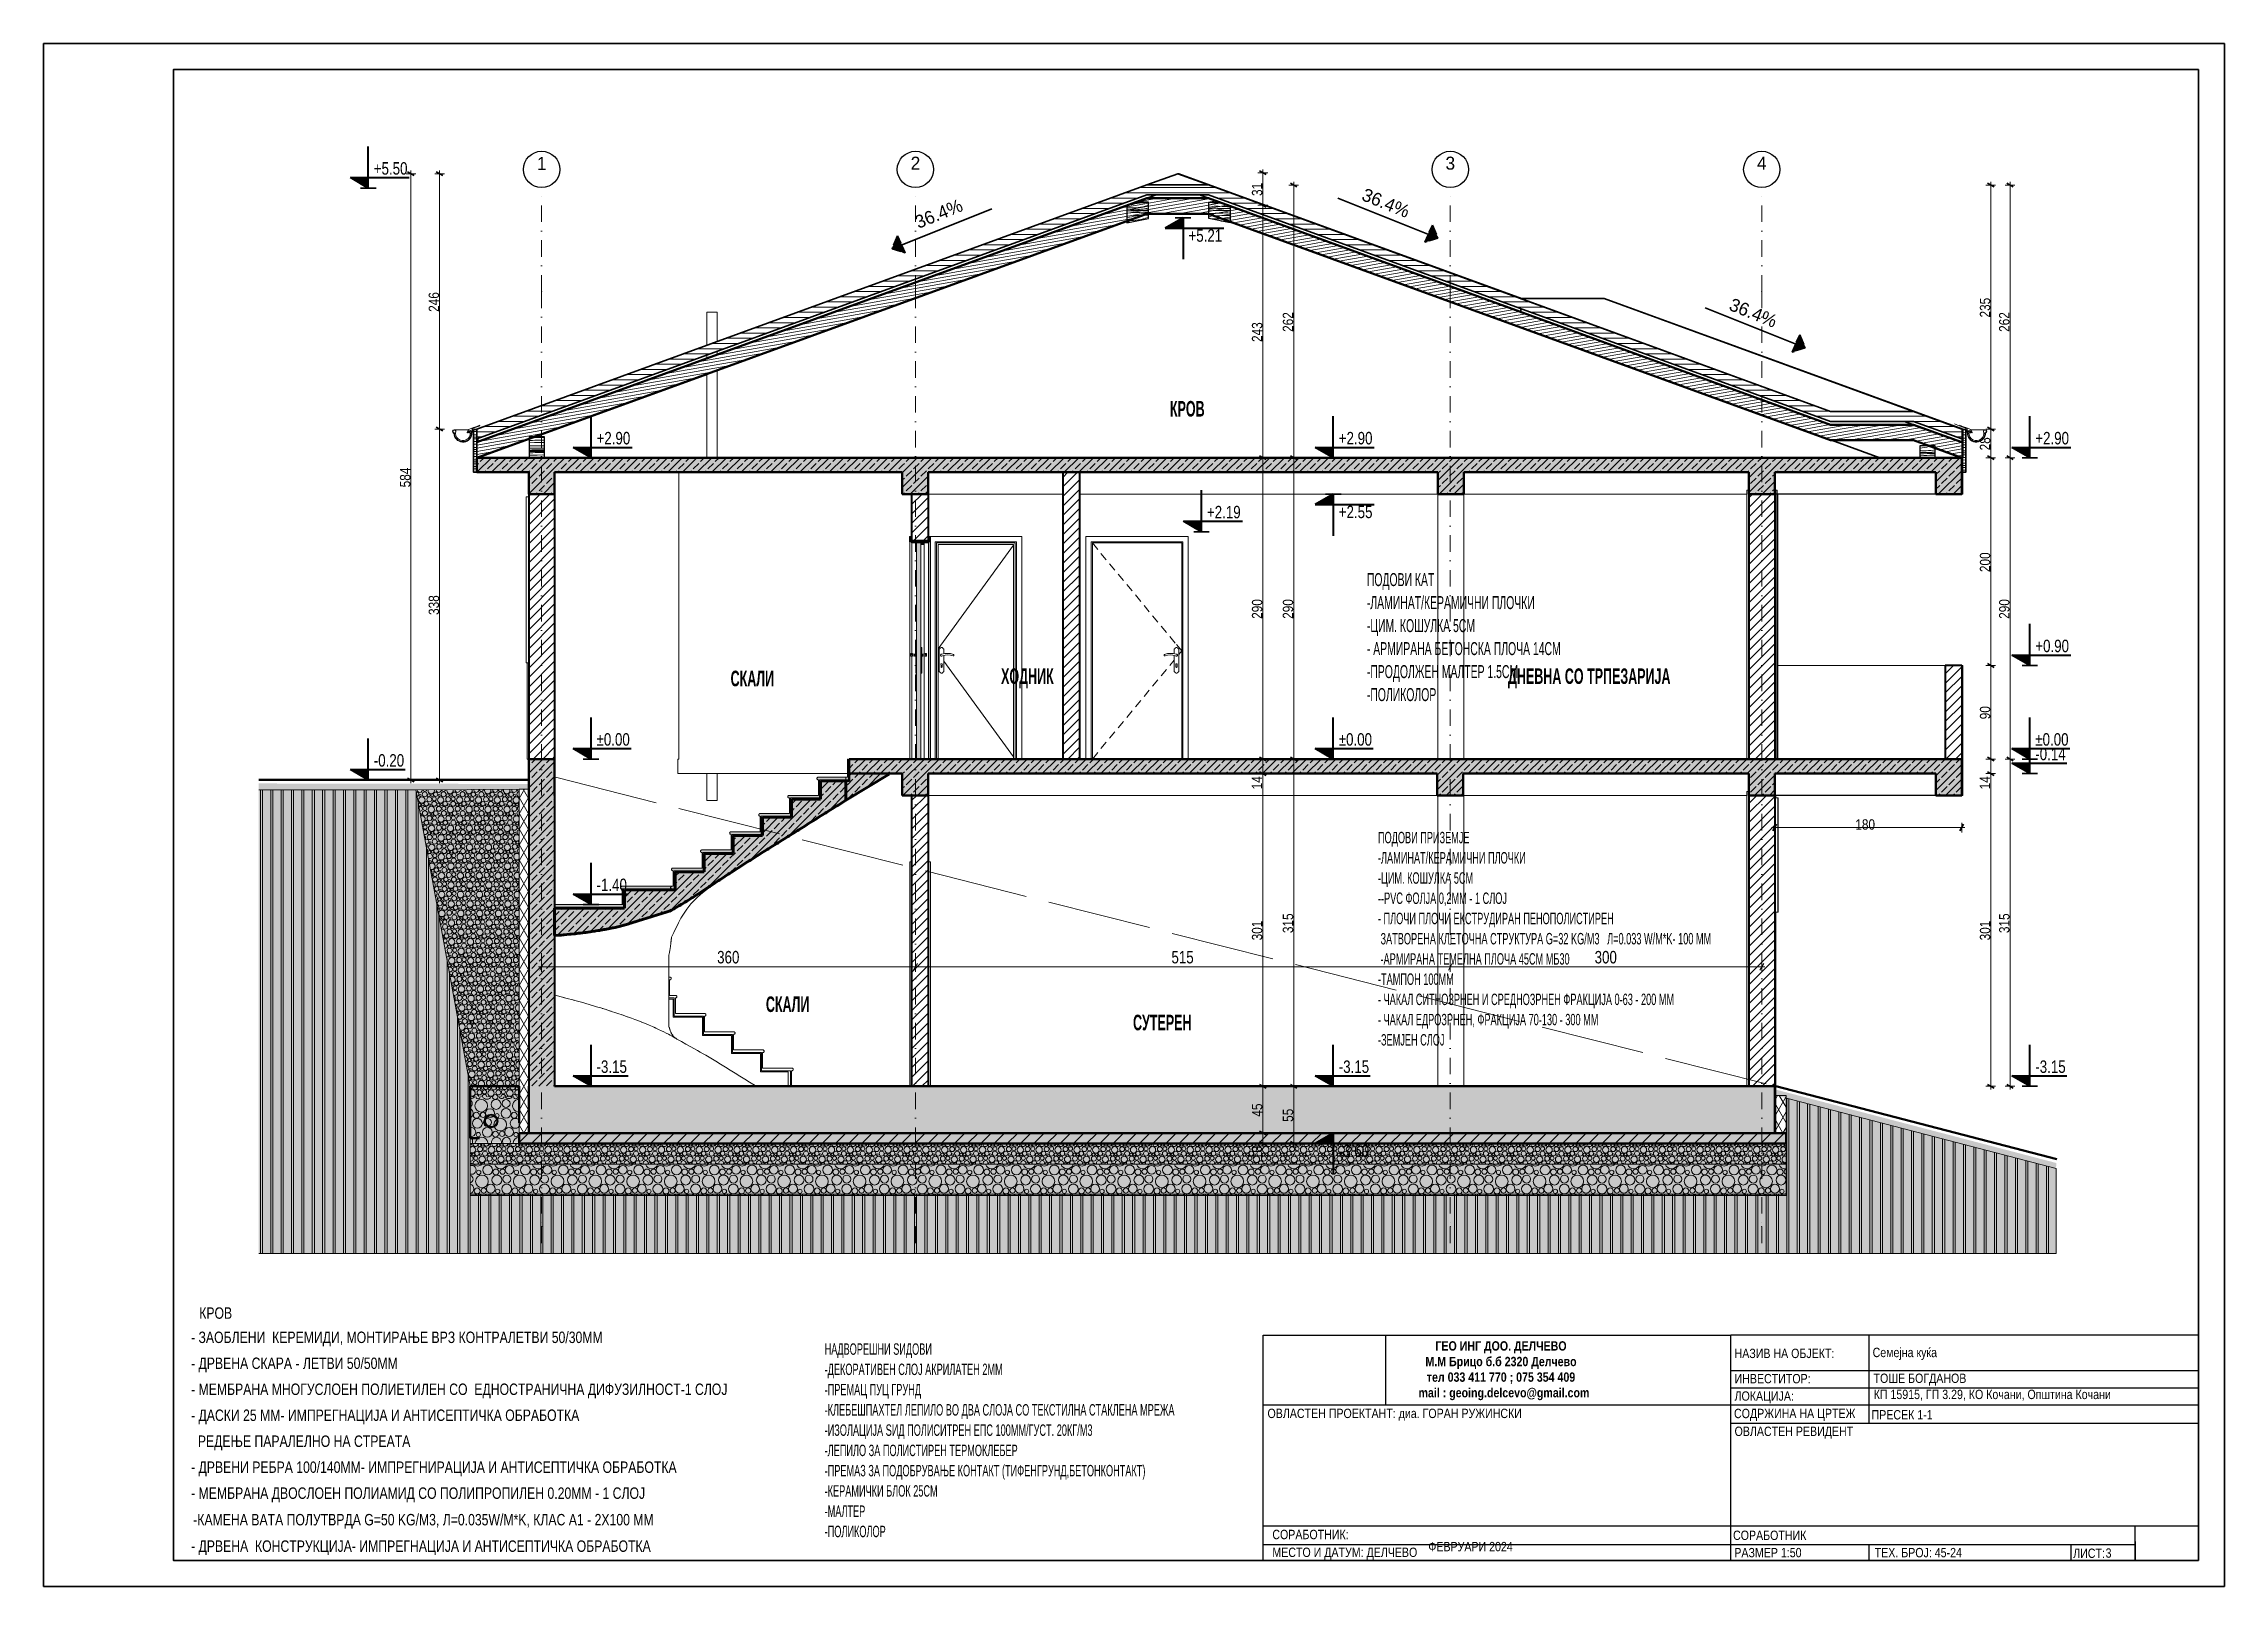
# Model space of a CAD drawing. Extents: x -1929 to 256751, y -18317 to 36108.
# Drawn here: x 101128 to 122128, y 2225 to 17075 of the extents above; entities that cross this region are included whole.
import ezdxf

# ---------------------------------------------------------------- set-up
doc = ezdxf.new("R2010")
doc.units = 0
doc.header["$LTSCALE"] = 5
doc.header["$MEASUREMENT"] = 0
for name, pattern in [('- Осеви линии', [670.277762, 317.5, -176.388889, 0, -176.388874]), ('- Скирити линии', [245, 200, -45]), ('Hidden Line', [317.5, 211.666667, -105.833333])]:
    doc.linetypes.add(name, pattern=pattern)
for name, color, linetype, lineweight in [('1', 8, 'Continuous', 13), ('101', 253, 'Continuous', 15), ('102', 254, 'Continuous', 15), ('13', 54, 'Continuous', 18), ('141', 8, 'Continuous', 35), ('164', 255, 'Continuous', 15), ('18', 9, 'Continuous', 15), ('21', 7, 'Continuous', 50), ('23', 8, 'Continuous', 30), ('27', 7, 'Continuous', 40), ('29', 7, 'Continuous', 50), ('41', 7, 'Continuous', 35), ('46', 9, 'Continuous', 35), ('47', 7, 'Continuous', 60), ('7', 7, 'Continuous', 25), ('85', 252, 'Continuous', 20)]:
    doc.layers.add(name, color=color, linetype=linetype, lineweight=lineweight)
for name, color, linetype, lineweight, true_color in [('104', 7, 'Continuous', 15, 0x3e3e3e), ('161', 7, 'Continuous', 15, 0x6a6a6a), ('162', 7, 'Continuous', 15, 0xaaaaaa), ('168', 7, 'Continuous', 15, 0x5e5e5e), ('172', 7, 'Continuous', 15, 0xbf8080), ('174', 7, 'Continuous', 15, 0xc09f81), ('184', 7, 'Continuous', 0, 0xe8e8e8), ('19', 7, 'Continuous', 0, 0xe4e4e4), ('3', 7, 'Continuous', 18, 0x7c7c7c), ('4', 7, 'Continuous', 20, 0x3e3e3e), ('45', 7, 'Continuous', 35, 0x404040), ('61', 7, 'Continuous', 20, 0x6a6a6a), ('65', 7, 'Continuous', 20, 0x4e4e4e), ('81', 7, 'Continuous', 20, 0x6a6a6a), ('84', 7, 'Continuous', 20, 0x3e3e3e), ('86', 7, 'Continuous', 20, 0x4e4e4e), ('87', 7, 'Continuous', 20, 0x6a6a6a), ('88', 7, 'Continuous', 20, 0x5e5e5e), ('89', 7, 'Continuous', 20, 0x111111), ('91', 7, 'Continuous', 13, 0x3b3b3b)]:
    doc.layers.add(name, color=color, linetype=linetype, lineweight=lineweight, true_color=true_color)
doc.layers.add('4 _ - Фрагмент - Разрез.2D Elements', color=7, linetype='Continuous')
doc.styles.add('GENERATED_STYLE_4', font='arial.ttf')
doc.styles.add('GENERATED_STYLE_5', font='arialbd.ttf')
doc.styles.add('GENERATED_STYLE_6', font='Cambria Math.ttf')
doc.styles.add('GENERATED_STYLE_7', font='GOTHICBI.TTF')
pattern_1 = [(60, (48941.574, 10189.11), (-64.951936, 37.50002), []), (120, (48941.574, 10189.11), (64.951936, 37.50002), [])]
pattern_2 = [(45, (48941.574, 10189.11), (-45.96196, 45.96196), [])]
pattern_3 = [(45, (48941.57, 10189.11), (-70.71071, 70.71071), []), (45, (48906.22, 10224.47), (-70.71071, 70.71071), [75.00004, -25.00001])]
pattern_4 = [(10, (48941.574, 10189.113), (-5.209448, 29.544247), [])]
pattern_5 = [(0, (48941.574, 10189.113), (0, 50.000024), [])]

msp = doc.modelspace()

# ---------------------------------------------------------------- texts
at = {"layer": '1', "linetype": 'Continuous', "lineweight": 13, "style": 'GENERATED_STYLE_6'}
for s, insert, char_height, attachment_point in [('\\A1;{\\pql;\\pt0;\\fCentury Gothic|b0|i0|c0|p34;1}', (105878.1, 15984.3), 125, 1), ('\\A1;{\\pql;\\pt0;\\fCentury Gothic|b0|i0|c0|p34;1}', (105878.1, 15984.3), 125, 1), ('\\A1;{\\pql;\\pt0;\\fCentury Gothic|b0|i0|c0|p34;1}', (105878.1, 15984.3), 125, 1), ('\\A1;{\\pql;\\pt0;\\fCentury Gothic|b0|i0|c0|p34;2}', (109477.8, 15987.5), 125, 1), ('\\A1;{\\pql;\\pt0;\\fCentury Gothic|b0|i0|c0|p34;2}', (109477.8, 15987.5), 125, 1), ('\\A1;{\\pql;\\pt0;\\fCentury Gothic|b0|i0|c0|p34;2}', (109477.8, 15987.5), 125, 1), ('\\A1;{\\pql;\\pt0;\\fCentury Gothic|b0|i0|c0|p34;3}', (114627.8, 15987.5), 125, 1), ('\\A1;{\\pql;\\pt0;\\fCentury Gothic|b0|i0|c0|p34;3}', (114627.8, 15987.5), 125, 1), ('\\A1;{\\pql;\\pt0;\\fCentury Gothic|b0|i0|c0|p34;3}', (114627.8, 15987.5), 125, 1), ('\\A1;{\\pql;\\pt0;\\fCentury Gothic|b0|i0|c0|p34;4}', (117627.8, 15987.5), 125, 1), ('\\A1;{\\pql;\\pt0;\\fCentury Gothic|b0|i0|c0|p34;4}', (117627.8, 15987.5), 125, 1), ('\\A1;{\\pql;\\pt0;\\fCentury Gothic|b0|i0|c0|p34;4}', (117627.8, 15987.5), 125, 1), ('\\A1;{\\W0.800000x;\\pql;\\fCentury Gothic|b0|i0|c0|p34;+5.50}', (104307.7, 15812.7), 120, 7), ('\\A1;{\\W0.800000x;\\pql;\\fCentury Gothic|b0|i0|c0|p34;+5.21}', (112153.2, 15166.5), 120, 7), ('\\A1;{\\W0.800000x;\\pql;\\fCentury Gothic|b0|i0|c0|p34;+2.90}', (106452.9, 13216.1), 120, 7), ('\\A1;{\\W0.800000x;\\pql;\\fCentury Gothic|b0|i0|c0|p34;+2.90}', (113600.1, 13216.1), 120, 7), ('\\A1;{\\W0.800000x;\\pql;\\fCentury Gothic|b0|i0|c0|p34;+2.90}', (120307.5, 13216.1), 120, 7), ('\\A1;{\\W0.800000x;\\pql;\\fCentury Gothic|b0|i0|c0|p34;+2.19}', (112330.8, 12504.5), 120, 7), ('\\A1;{\\W0.800000x;\\pql;\\fCentury Gothic|b0|i0|c0|p34;+2.55}', (113600.1, 12506.1), 120, 7), ('\\A1;{\\W0.800000x;\\pql;\\fCentury Gothic|b0|i0|c0|p34;+0.90}', (120307.5, 11216.1), 120, 7), ('\\A1;{\\W0.800000x;\\pql;\\fCentury Gothic|b0|i0|c0|p34;±0.00}', (106452.9, 10316.1), 120, 7), ('\\A1;{\\W0.800000x;\\pql;\\fCentury Gothic|b0|i0|c0|p34;±0.00}', (113600.1, 10316.1), 120, 7), ('\\A1;{\\W0.800000x;\\pql;\\fCentury Gothic|b0|i0|c0|p34;±0.00}', (120307.5, 10316.1), 120, 7), ('\\A1;{\\W0.800000x;\\pql;\\fCentury Gothic|b0|i0|c0|p34;-0.14}', (120307.5, 10176.1), 120, 7), ('\\A1;{\\W0.800000x;\\pql;\\fCentury Gothic|b0|i0|c0|p34;-0.20}', (104307.7, 10114.3), 120, 7), ('\\A1;{\\W0.800000x;\\pql;\\fCentury Gothic|b0|i0|c0|p34;-1.40}', (106452.9, 8916.1), 120, 7), ('\\A1;{\\W0.800000x;\\pql;\\fCentury Gothic|b0|i0|c0|p34;360}', (107614.3, 8220.1), 120, 7), ('\\A1;{\\W0.800000x;\\pql;\\fCentury Gothic|b0|i0|c0|p34;515}', (111989.2, 8220.1), 120, 7), ('\\A1;{\\W0.800000x;\\pql;\\fCentury Gothic|b0|i0|c0|p34;300}', (116064.2, 8220.1), 120, 7), ('\\A1;{\\W0.800000x;\\pql;\\fCentury Gothic|b0|i0|c0|p34;-3.15}', (106452.9, 7166.1), 120, 7), ('\\A1;{\\W0.800000x;\\pql;\\fCentury Gothic|b0|i0|c0|p34;-3.15}', (113600.1, 7166.1), 120, 7), ('\\A1;{\\W0.800000x;\\pql;\\fCentury Gothic|b0|i0|c0|p34;-3.15}', (120307.5, 7166.1), 120, 7), ('\\A1;{\\W0.800000x;\\pql;\\fCentury Gothic|b0|i0|c0|p34;-3.60}', (113600.1, 6356.1), 120, 7)]:
    msp.add_mtext(s, dxfattribs=dict(at, insert=insert, char_height=char_height, attachment_point=attachment_point))
at = {"layer": '4 _ - Фрагмент - Разрез.2D Elements', "linetype": 'Continuous', "lineweight": 35, "char_height": 90}
for s, insert, attachment_point, style in [('\\A1;\\pxqc;{\\fCentury Gothic|b1|i0|c204|p34;\\W0.85;ГЕО ИНГ ДОО. ДЕЛЧЕВО\\PМ.М Брицо б.б 2320 Делчево \\Pтел 033 411 770 ; 075 354 409 \\P  mail : geoing.delcevo@gmail.com}', (115162.7, 4300.9), 5, 'GENERATED_STYLE_5'), ('\\A1;{\\W0.850000x;\\pql;\\fCentury Gothic|b0|i0|c204|p34;КП 15915, ГП 3.29, КО Кочани, Општина Кочани\\P\\pql;\\fCentury Gothic|b0|i0|c204|p34;}', (118751.4, 4064.8), 4, 'GENERATED_STYLE_4'), ('\\A1;{\\W0.850000x;\\pql;\\fCentury Gothic|b0|i0|c204|p34;ОВЛАСТЕН РЕВИДЕНТ\\P\\pqc;\\fCentury Gothic|b0|i0|c204|p34;}', (117411.8, 3705), 4, 'GENERATED_STYLE_4')]:
    msp.add_mtext(s, dxfattribs=dict(at, insert=insert, attachment_point=attachment_point, style=style))
at = {"layer": '41', "color": 7, "linetype": 'Continuous', "lineweight": 35, "char_height": 90, "attachment_point": 4, "style": 'GENERATED_STYLE_4'}
for s, insert in [('\\A1;{\\W0.850000x;\\pql;\\fCentury Gothic|b0|i0|c204|p34;НАЗИВ НА ОБЈЕКТ:}', (117411.8, 4467.2)), ('\\A1;{\\W0.850000x;\\pql;\\fCentury Gothic|b0|i0|c204|p34;Семејна куќа}', (118741, 4463.4)), ('\\A1;{\\W0.850000x;\\pql;\\fCentury Gothic|b0|i0|c204|p34;ИНВЕСТИТОР:}', (117411.8, 4224.2)), ('\\A1;{\\W0.850000x;\\pql;\\fCentury Gothic|b0|i0|c204|p34;ТОШЕ БОГДАНОВ}', (118750.3, 4215.5)), ('\\A1;{\\W0.850000x;\\pql;\\fCentury Gothic|b0|i0|c204|p34;ЛОКАЦИЈА:}', (117411.8, 4044.4)), ('\\A1;{\\W0.850000x;\\pql;\\fCentury Gothic|b0|i0|c204|p34;ОВЛАСТЕН ПРОЕКТАНТ: диа. \\fCentury Gothic|b0|i0|c204|p34;ГОРАН РУЖИНСКИ}', (112914, 3877.5)), ('\\A1;{\\W0.850000x;\\pql;\\fCentury Gothic|b0|i0|c204|p34;СОДРЖИНА НА ЦРТЕЖ}', (117406.5, 3876.6)), ('\\A1;{\\W0.850000x;\\pql;\\fCentury Gothic|b0|i0|c204|p34;СОРАБОТНИК:}', (112960.8, 2724)), ('\\A1;{\\W0.850000x;\\pql;\\fCentury Gothic|b0|i0|c204|p34;СОРАБОТНИК}', (117397.1, 2716.4)), ('\\A1;{\\W0.850000x;\\pql;\\fCentury Gothic|b0|i0|c204|p34;МЕСТО И ДАТУМ: ДЕЛЧЕВО}', (112960.8, 2540.3)), ('\\A1;{\\W0.850000x;\\pql;\\fCentury Gothic|b0|i0|c204|p34;ФЕВРУАРИ 2024\\P\\pql;\\fCentury Gothic|b0|i0|c204|p34;}', (114462.4, 2607.6)), ('\\A1;{\\W0.850000x;\\pql;\\fCentury Gothic|b0|i0|c204|p34;РАЗМЕР 1:50}', (117409.5, 2549.7)), ('\\A1;{\\W0.850000x;\\pql;\\fCentury Gothic|b0|i0|c204|p34;ТЕХ. БРОЈ: \\fCentury Gothic|b0|i0|c204|p34;45-24}', (118760.9, 2549.7)), ('\\A1;{\\W0.850000x;\\pql;\\fCentury Gothic|b0|i0|c204|p34;ЛИСТ: }', (120672.7, 2543.5))]:
    msp.add_mtext(s, dxfattribs=dict(at, insert=insert))
at = {"layer": '46', "color": 254, "linetype": 'Continuous', "lineweight": 35}
for s, insert, char_height, attachment_point, rotation, style in [('\\A1;{\\pqc;\\fCentury Gothic|b0|i0|c204|p34;36.4%}', (109749.3, 15438.2), 125, 5, 22.03077, 'GENERATED_STYLE_4'), ('\\A1;{\\W0.850000x;\\pql;\\fCentury Gothic|b0|i0|c0|p34;31}', (112865.1, 15608.7), 100, 7, 90, 'GENERATED_STYLE_6'), ('\\A1;{\\pqc;\\fCentury Gothic|b0|i0|c204|p34;36.4%}', (114054.4, 15541), 125, 5, 337.96923, 'GENERATED_STYLE_4'), ('\\A1;{\\W0.850000x;\\pql;\\fCentury Gothic|b0|i0|c0|p34;246}', (104937.6, 14493.6), 100, 7, 90, 'GENERATED_STYLE_6'), ('\\A1;{\\pqc;\\fCentury Gothic|b0|i0|c204|p34;36.4%}', (117591.6, 14483.4), 125, 5, 337.96923, 'GENERATED_STYLE_4'), ('\\A1;{\\W0.850000x;\\pql;\\fCentury Gothic|b0|i0|c0|p34;235}', (119875.1, 14439), 100, 7, 90, 'GENERATED_STYLE_6'), ('\\A1;{\\W0.850000x;\\pql;\\fCentury Gothic|b0|i0|c0|p34;243}', (112865.1, 14203.7), 100, 7, 90, 'GENERATED_STYLE_6'), ('\\A1;{\\W0.850000x;\\pql;\\fCentury Gothic|b0|i0|c0|p34;262}', (113162.7, 14300.7), 100, 7, 90, 'GENERATED_STYLE_6'), ('\\A1;{\\W0.850000x;\\pql;\\fCentury Gothic|b0|i0|c0|p34;262}', (120060.6, 14300.7), 100, 7, 90, 'GENERATED_STYLE_6'), ('\\A1;{\\W0.850000x;\\pql;\\fCentury Gothic|b0|i0|c0|p34;28}', (119875.1, 13160.1), 100, 7, 90, 'GENERATED_STYLE_6'), ('\\A1;{\\W0.850000x;\\pql;\\fCentury Gothic|b0|i0|c0|p34;584}', (104661.6, 12804.4), 100, 7, 90, 'GENERATED_STYLE_6'), ('\\A1;{\\W0.850000x;\\pql;\\fCentury Gothic|b0|i0|c0|p34;200}', (119875.1, 11988.5), 100, 7, 90, 'GENERATED_STYLE_6'), ('\\A1;{\\W0.850000x;\\pql;\\fCentury Gothic|b0|i0|c0|p34;338}', (104937.6, 11576), 100, 7, 90, 'GENERATED_STYLE_6'), ('\\A1;{\\W0.850000x;\\pql;\\fCentury Gothic|b0|i0|c0|p34;290}', (112865.1, 11538.5), 100, 7, 90, 'GENERATED_STYLE_6'), ('\\A1;{\\W0.850000x;\\pql;\\fCentury Gothic|b0|i0|c0|p34;290}', (113162.7, 11538.5), 100, 7, 90, 'GENERATED_STYLE_6'), ('\\A1;{\\W0.850000x;\\pql;\\fCentury Gothic|b0|i0|c0|p34;290}', (120060.6, 11538.5), 100, 7, 90, 'GENERATED_STYLE_6'), ('\\A1;{\\W0.850000x;\\pql;\\fCentury Gothic|b0|i0|c0|p34;90}', (119875.1, 10571.7), 100, 7, 90, 'GENERATED_STYLE_6'), ('\\A1;{\\W0.850000x;\\pql;\\fCentury Gothic|b0|i0|c0|p34;14}', (112862.6, 9897.3), 100, 7, 90, 'GENERATED_STYLE_6'), ('\\A1;{\\W0.850000x;\\pql;\\fCentury Gothic|b0|i0|c0|p34;14}', (119872.6, 9897.3), 100, 7, 90, 'GENERATED_STYLE_6'), ('\\A1;{\\W0.850000x;\\pql;\\fCentury Gothic|b0|i0|c0|p34;301}', (112865.1, 8443.5), 100, 7, 90, 'GENERATED_STYLE_6'), ('\\A1;{\\W0.850000x;\\pql;\\fCentury Gothic|b0|i0|c0|p34;315}', (113162.7, 8513.5), 100, 7, 90, 'GENERATED_STYLE_6'), ('\\A1;{\\W0.850000x;\\pql;\\fCentury Gothic|b0|i0|c0|p34;301}', (119875.1, 8443.5), 100, 7, 90, 'GENERATED_STYLE_6'), ('\\A1;{\\W0.850000x;\\pql;\\fCentury Gothic|b0|i0|c0|p34;315}', (120060.6, 8513.5), 100, 7, 90, 'GENERATED_STYLE_6'), ('\\A1;{\\W0.850000x;\\pql;\\fCentury Gothic|b0|i0|c0|p34;45}', (112865.1, 6746.7), 100, 7, 90, 'GENERATED_STYLE_6'), ('\\A1;{\\W0.850000x;\\pql;\\fCentury Gothic|b0|i0|c0|p34;55}', (113162.7, 6696.7), 100, 7, 90, 'GENERATED_STYLE_6'), ('\\A1;{\\W0.850000x;\\pql;\\fCentury Gothic|b0|i0|c0|p34;10}', (112865.1, 6337.3), 100, 7, 90, 'GENERATED_STYLE_6')]:
    msp.add_mtext(s, dxfattribs=dict(at, insert=insert, char_height=char_height, attachment_point=attachment_point, rotation=rotation, style=style))
for s, insert, char_height, attachment_point, style in [('\\A1;{\\W0.850000x;\\pql;\\fCentury Gothic|b0|i0|c0|p34;180}', (118574.6, 9507.8), 100, 7, 'GENERATED_STYLE_6'), ('\\A1;{\\W0.850000x;\\pql;\\fCentury Gothic|b0|i0|c204|p34;ПРЕСЕК \\fCentury Gothic|b0|i0|c204|p34;1-1}', (118731.2, 3876.3), 90, 4, 'GENERATED_STYLE_4'), ('\\A1;{\\W0.850000x;\\pql;\\fCentury Gothic|b0|i0|c204|p34;3}', (120984.8, 2545.4), 90, 4, 'GENERATED_STYLE_4')]:
    msp.add_mtext(s, dxfattribs=dict(at, insert=insert, char_height=char_height, attachment_point=attachment_point, style=style))
at = {"layer": '7', "color": 7, "linetype": 'Continuous', "lineweight": 25, "attachment_point": 7}
for s, insert, char_height, style in [('\\A1;{\\W0.600000x;\\pql;\\fCentury Gothic|b1|i0|c0|p34;КРОВ}', (111974.2, 13483.6), 150, 'GENERATED_STYLE_7'), ('\\A1;{\\W0.600000x;\\pql;\\fCentury Gothic|b1|i0|c0|p34;СКАЛИ}', (107743.8, 10887.4), 150, 'GENERATED_STYLE_7'), ('\\A1;{\\W0.600000x;\\pql;\\fCentury Gothic|b1|i0|c0|p34;ХОДНИК}', (110348.3, 10868.4), 150, 'GENERATED_STYLE_7'), ('\\A1;{\\W0.600000x;\\pql;\\fCentury Gothic|b1|i0|c0|p34;ДНЕВНА СО\\fCentury Gothic|b1|i0|c0|p34; \\fCentury Gothic|b1|i0|c0|p34;ТРПЕЗАРИЈА}', (115230.1, 10868.4), 150.0001, 'GENERATED_STYLE_7'), ('\\A1;{\\W0.600000x;\\pql;\\fCentury Gothic|b1|i0|c0|p34;СКАЛИ}', (108083.9, 7752), 150, 'GENERATED_STYLE_7'), ('\\A1;{\\W0.600000x;\\pql;\\fCentury Gothic|b1|i0|c0|p34;СУТЕРЕН}', (111619.3, 7575.9), 150, 'GENERATED_STYLE_7'), ('\\A1;{\\W0.800000x;\\pql;\\fCentury Gothic|b0|i0|c0|p34;КРОВ}', (102627.1, 4799.7), 110, 'GENERATED_STYLE_6'), ('\\A1;{\\W0.800000x;\\pql;\\fCentury Gothic|b0|i0|c0|p34;- ЗАОБЛЕНИ  КЕРЕМИДИ, МОНТИРАЊЕ \\fCentury Gothic|b0|i0|c0|p34;ВРЗ\\fCentury Gothic|b0|i0|c0|p34; КОНТРАЛЕТВИ 50/30ММ }', (102548.3, 4535.8), 110.0001, 'GENERATED_STYLE_6'), ('\\A1;{\\W0.800000x;\\pql;\\fCentury Gothic|b0|i0|c0|p34;- ДРВЕНА СКАРА \\fCentury Gothic|b0|i0|c0|p34;- \\fCentury Gothic|b0|i0|c0|p34;ЛЕТВИ 50/50ММ }', (102548.3, 4285.8), 110.0001, 'GENERATED_STYLE_6'), ('\\A1;{\\W0.800000x;\\pql;\\fCentury Gothic|b0|i0|c0|p34;- МЕМБРАНА МНОГУСЛОЕН ПОЛИЕТИЛЕН СО  ЕДНОСТРАНИЧНА ДИФУЗИ\\fCentury Gothic|b0|i0|c0|p34;ЛНОСТ\\fCentury Gothic|b0|i0|c0|p34;-1 СЛОЈ}', (102548.3, 4035.8), 110.0001, 'GENERATED_STYLE_6'), ('\\A1;{\\W0.800000x;\\pql;\\fCentury Gothic|b0|i0|c0|p34;- ДАС\\fCentury Gothic|b0|i0|c0|p34;К\\fCentury Gothic|b0|i0|c0|p34;И 25 ММ- ИМПРЕГНАЦИЈА И АНТИСЕПТИЧКА ОБРАБОТКА}', (102548.3, 3785.8), 110.0001, 'GENERATED_STYLE_6'), ('\\A1;{\\W0.800000x;\\pql;\\fCentury Gothic|b0|i0|c0|p34;  РЕДЕ\\fCentury Gothic|b0|i0|c0|p34;Њ\\fCentury Gothic|b0|i0|c0|p34;Е ПАРАЛЕЛНО НА СТРЕАТА }', (102548.3, 3535.8), 110.0001, 'GENERATED_STYLE_6'), ('\\A1;{\\W0.800000x;\\pql;\\fCentury Gothic|b0|i0|c0|p34;- Д\\fCentury Gothic|b0|i0|c0|p34;РВЕНИ\\fCentury Gothic|b0|i0|c0|p34; РЕБРА 100/140ММ- ИМПРЕГНИРА\\fCentury Gothic|b0|i0|c0|p34;ЦИЈА\\fCentury Gothic|b0|i0|c0|p34; И АНТИСЕПТИЧ\\fCentury Gothic|b0|i0|c0|p34;К\\fCentury Gothic|b0|i0|c0|p34;А ОБРАБОТКА}', (102548.3, 3285.8), 110.0001, 'GENERATED_STYLE_6'), ('\\A1;{\\W0.800000x;\\pql;\\fCentury Gothic|b0|i0|c0|p34;- МЕМБРАНА ДВ\\fCentury Gothic|b0|i0|c0|p34;О\\fCentury Gothic|b0|i0|c0|p34;СЛОЕН ПОЛИАМИД С\\fCentury Gothic|b0|i0|c0|p34;О\\fCentury Gothic|b0|i0|c0|p34; ПОЛИПРОПИЛЕН 0.20ММ - 1 \\fCentury Gothic|b0|i0|c0|p34;СЛОЈ}', (102548.3, 3035.8), 110.0001, 'GENERATED_STYLE_6'), ('\\A1;{\\W0.800000x;\\pql;\\fCentury Gothic|b0|i0|c204|p34;-\\fCentury Gothic|b0|i0|c204|p34;КАМЕНА \\fCentury Gothic|b0|i0|c204|p34;ВАТА ПОЛУТ\\fCentury Gothic|b0|i0|c204|p34;ВРДА\\fCentury Gothic|b0|i0|c204|p34; G=50 KG/M3, Л=0.035W/М*K, КЛАС А1 - 2X100 MM}', (102569.6, 2780.5), 110.0001, 'GENERATED_STYLE_4'), ('\\A1;{\\W0.800000x;\\pql;\\fCentury Gothic|b0|i0|c0|p34;- ДРВЕНА  КОНСТРУКЦИЈА- ИМПРЕГНАЦИЈА И АНТИСЕПТИЧ\\fCentury Gothic|b0|i0|c0|p34;К\\fCentury Gothic|b0|i0|c0|p34;А ОБРАБОТКА}', (102548.3, 2525.9), 110.0001, 'GENERATED_STYLE_6')]:
    msp.add_mtext(s, dxfattribs=dict(at, insert=insert, char_height=char_height, style=style))
at = {"layer": '7', "color": 7, "linetype": 'Continuous', "lineweight": 25, "attachment_point": 7, "style": 'GENERATED_STYLE_6'}
for s, insert, char_height, line_spacing_factor in [('\\A1;{\\W0.600000x;\\pql;\\fCentury Gothic|b0|i0|c0|p34;ПОДОВИ КАТ\\P\\pql;\\fCentury Gothic|b0|i0|c0|p34;-ЛАМИНАТ/КЕРАМИЧНИ ПЛОЧКИ\\P\\pql;\\fCentury Gothic|b0|i0|c0|p34;-ЦИМ. КОШУЛКА 5СМ\\P\\pql;\\fCentury Gothic|b0|i0|c0|p34;- АРМИРАНА БЕТОНСКА ПЛОЧА 14СМ\\P\\pql;\\fCentury Gothic|b0|i0|c0|p34;-ПРОДОЛЖЕН МАЛТЕР 1.5СМ\\P\\pql;\\fCentury Gothic|b0|i0|c0|p34;-ПОЛИКОЛОР}', (113870.8, 10744.9), 125, 1.062469), ('\\A1;{\\W0.600000x;\\pql;\\fCentury Gothic|b0|i0|c0|p34;ПОДОВИ ПРИЗЕМЈЕ\\P\\pql;\\fCentury Gothic|b0|i0|c0|p34;-ЛАМИНАТ/КЕРАМИЧНИ ПЛОЧКИ\\P\\pql;\\fCentury Gothic|b0|i0|c0|p34;-ЦИМ. КОШУЛКА 5СМ\\P\\pql;\\fCentury Gothic|b0|i0|c0|p34;--PVC ФОЛJA 0,2ММ - 1 СЛОЈ\\P\\pql;\\fCentury Gothic|b0|i0|c0|p34;- ПЛОЧИ \\fCentury Gothic|b0|i0|c0|p34;\\c2829099;ПЛОЧИ ЕКСТРУДИРАН ПЕНОПОЛИСТИРЕН\\P\\pql;\\fCentury Gothic|b0|i0|c0|p34; ЗАТВОРЕНА КЛЕТOЧНА СТРУКТУРА G=32 KG/М3   Л=0.033 W/M*K- 100 ММ\\P\\pql;\\fCentury Gothic|b0|i0|c0|p34;\\C7; -АРМИРАНА TEМЕЛНА ПЛОЧА 45СМ МБ30\\P\\pql;\\fCentury Gothic|b0|i0|c0|p34;-ТАМПОН 100ММ\\P\\pql;\\fCentury Gothic|b0|i0|c0|p34;\\c2829099;-\\fCentury Gothic|b0|i0|c0|p34;\\C7; ЧАКАЛ СИТНОЗРНЕН И СРЕДНОЗРНЕН ФРАКЦИЈА 0-63 - 200 ММ\\P\\pql;\\fCentury Gothic|b0|i0|c0|p34;- ЧАКАЛ ЕДРОЗРНЕН, ФРАКЦИЈА 70-130 - 300 ММ\\P\\pql;\\fCentury Gothic|b0|i0|c0|p34;-ЗЕМЈЕН СЛОЈ}', (113977.8, 7430), 110.0001, 1.061514), ('\\A1;{\\W0.600000x;\\pql;\\fCentury Gothic|b0|i0|c0|p34;НАДВОРЕШНИ ЅИДОВИ\\P\\pql;\\fCentury Gothic|b0|i0|c0|p34;-ДЕКОРАТИ\\fCentury Gothic|b0|i0|c0|p34;В\\fCentury Gothic|b0|i0|c0|p34;ЕН СЛОЈ АКРИЛАТЕН 2ММ\\P\\pql;\\fCentury Gothic|b0|i0|c0|p34;-ПРЕМАЦ ПУЦ ГРУНД\\P\\pql;\\fCentury Gothic|b0|i0|c0|p34;-КЛЕБЕШПАХТЕЛ ЛЕПИЛО ВО ДВА СЛОЈА СО ТЕКСТИЛНА СТАКЛЕНА МРЕЖА\\P\\pql;\\fCentury Gothic|b0|i0|c0|p34;-ИЗОЛАЦИЈА ЅИД ПОЛИСИТРЕН ЕПС 100ММ/ГУСТ. 20КГ/М3\\P\\pql;\\fCentury Gothic|b0|i0|c0|p34;-ЛЕПИЛО ЗА ПОЛИСТИРЕН ТЕРМОКЛЕБЕР\\P\\pql;\\fCentury Gothic|b0|i0|c0|p34;-ПРЕМАЗ ЗА ПОДОБРУВАЊЕ КОНТАКТ (ТИФЕНГРУНД,БЕТОНКОНТАКТ)\\P\\pql;\\fCentury Gothic|b0|i0|c0|p34;-КЕРАМИЧКИ БЛОК 25СМ\\P\\pql;\\fCentury Gothic|b0|i0|c0|p34;-МАЛТЕР\\P\\pql;\\fCentury Gothic|b0|i0|c0|p34;-ПОЛИКОЛОР }', (108649.5, 2697.4), 110.0001, 1.063789)]:
    msp.add_mtext(s, dxfattribs=dict(at, insert=insert, char_height=char_height, line_spacing_factor=line_spacing_factor))

# ---------------------------------------------------------------- blocks, each defined once
blk = doc.blocks.new('*X241')
at = {"layer": '101', "color": 253, "linetype": 'Continuous', "lineweight": 15}
for centre, radius in [((84.06, 84.17), 0.477), ((83.96, 84.94), 0.286), ((84.6, 84.98), 0.251), ((85.02, 84.26), 0.384), ((86.26, 84.04), 0.612), ((85.95, 84.9), 0.207), ((87.69, 84.17), 0.477), ((87.6, 84.94), 0.286), ((88.24, 84.98), 0.251), ((88.66, 84.26), 0.384), ((89.9, 84.04), 0.612), ((89.58, 84.9), 0.207), ((91.33, 84.17), 0.477), ((91.24, 84.94), 0.286), ((91.87, 84.98), 0.251), ((92.29, 84.26), 0.384), ((93.53, 84.04), 0.612), ((93.22, 84.9), 0.207), ((94.97, 84.17), 0.477), ((94.87, 84.94), 0.286), ((95.51, 84.98), 0.251), ((95.93, 84.26), 0.384), ((97.17, 84.04), 0.612), ((96.86, 84.9), 0.207), ((98.61, 84.17), 0.477), ((98.51, 84.94), 0.286), ((99.15, 84.98), 0.251), ((99.57, 84.26), 0.384), ((100.81, 84.04), 0.612), ((100.5, 84.9), 0.207), ((102.24, 84.17), 0.477), ((102.15, 84.94), 0.286), ((102.78, 84.98), 0.251), ((103.2, 84.26), 0.384), ((104.44, 84.04), 0.612), ((104.13, 84.9), 0.207), ((105.88, 84.17), 0.477), ((105.78, 84.94), 0.286), ((106.42, 84.98), 0.251), ((106.84, 84.26), 0.384), ((108.08, 84.04), 0.612), ((107.77, 84.9), 0.207), ((109.52, 84.17), 0.477), ((109.42, 84.94), 0.286), ((110.06, 84.98), 0.251), ((110.48, 84.26), 0.384), ((111.72, 84.04), 0.612), ((111.41, 84.9), 0.207), ((113.15, 84.17), 0.477), ((113.06, 84.94), 0.286), ((113.7, 84.98), 0.251), ((114.11, 84.26), 0.384), ((115.36, 84.04), 0.612), ((115.04, 84.9), 0.207), ((116.79, 84.17), 0.477), ((116.69, 84.94), 0.286), ((117.33, 84.98), 0.251), ((117.75, 84.26), 0.384), ((118.99, 84.04), 0.612), ((118.68, 84.9), 0.207), ((120.43, 84.17), 0.477), ((120.33, 84.94), 0.286), ((120.97, 84.98), 0.251), ((121.39, 84.26), 0.384), ((122.63, 84.04), 0.612), ((122.32, 84.9), 0.207), ((124.07, 84.17), 0.477), ((123.97, 84.94), 0.286), ((124.61, 84.98), 0.251), ((125.03, 84.26), 0.384), ((126.27, 84.04), 0.612), ((125.95, 84.9), 0.207), ((127.7, 84.17), 0.477), ((127.61, 84.94), 0.286), ((128.24, 84.98), 0.251), ((128.66, 84.26), 0.384), ((129.9, 84.04), 0.612), ((129.59, 84.9), 0.207), ((131.34, 84.17), 0.477), ((131.24, 84.94), 0.286), ((131.88, 84.98), 0.251), ((132.3, 84.26), 0.384), ((133.54, 84.04), 0.612), ((133.23, 84.9), 0.207), ((134.98, 84.17), 0.477), ((134.88, 84.94), 0.286), ((135.52, 84.98), 0.251), ((135.94, 84.26), 0.384), ((137.18, 84.04), 0.612), ((136.87, 84.9), 0.207), ((138.61, 84.17), 0.477), ((138.52, 84.94), 0.286), ((139.16, 84.98), 0.251), ((139.57, 84.26), 0.384), ((140.82, 84.04), 0.612), ((140.5, 84.9), 0.207), ((142.25, 84.17), 0.477), ((142.15, 84.94), 0.286), ((142.79, 84.98), 0.251), ((143.21, 84.26), 0.384), ((144.45, 84.04), 0.612), ((144.14, 84.9), 0.207), ((145.89, 84.17), 0.477), ((145.79, 84.94), 0.286), ((146.43, 84.98), 0.251), ((146.85, 84.26), 0.384), ((148.09, 84.04), 0.612), ((147.78, 84.9), 0.207), ((149.53, 84.17), 0.477), ((149.43, 84.94), 0.286), ((150.07, 84.98), 0.251), ((150.49, 84.26), 0.384), ((151.73, 84.04), 0.612), ((151.41, 84.9), 0.207), ((153.16, 84.17), 0.477), ((153.07, 84.94), 0.286), ((153.7, 84.98), 0.251), ((154.12, 84.26), 0.384), ((155.36, 84.04), 0.612), ((155.05, 84.9), 0.207), ((156.8, 84.17), 0.477), ((156.7, 84.94), 0.286), ((157.34, 84.98), 0.251), ((157.76, 84.26), 0.384), ((159, 84.04), 0.612), ((158.69, 84.9), 0.207), ((160.44, 84.17), 0.477), ((160.34, 84.94), 0.286), ((160.98, 84.98), 0.251), ((161.4, 84.26), 0.384), ((162.64, 84.04), 0.612), ((162.33, 84.9), 0.207), ((164.07, 84.17), 0.477), ((163.98, 84.94), 0.286), ((164.62, 84.98), 0.251), ((165.03, 84.26), 0.384), ((166.27, 84.04), 0.612), ((165.96, 84.9), 0.207), ((167.71, 84.17), 0.477), ((167.61, 84.94), 0.286), ((168.25, 84.98), 0.251), ((168.67, 84.26), 0.384), ((169.91, 84.04), 0.612), ((169.6, 84.9), 0.207), ((171.35, 84.17), 0.477), ((171.25, 84.94), 0.286), ((171.89, 84.98), 0.251), ((172.31, 84.26), 0.384), ((173.55, 84.04), 0.612), ((173.24, 84.9), 0.207), ((174.98, 84.17), 0.477), ((174.89, 84.94), 0.286), ((175.53, 84.98), 0.251), ((175.95, 84.26), 0.384), ((177.19, 84.04), 0.612), ((176.87, 84.9), 0.207), ((178.62, 84.17), 0.477), ((178.53, 84.94), 0.286), ((179.16, 84.98), 0.251), ((179.58, 84.26), 0.384), ((180.82, 84.04), 0.612), ((180.51, 84.9), 0.207), ((182.26, 84.17), 0.477), ((182.16, 84.94), 0.286), ((182.8, 84.98), 0.251), ((183.22, 84.26), 0.384), ((184.46, 84.04), 0.612), ((184.15, 84.9), 0.207), ((185.9, 84.17), 0.477), ((185.8, 84.94), 0.286), ((186.44, 84.98), 0.251), ((186.86, 84.26), 0.384), ((188.1, 84.04), 0.612), ((187.79, 84.9), 0.207), ((189.53, 84.17), 0.477), ((189.44, 84.94), 0.286), ((190.07, 84.98), 0.251), ((190.49, 84.26), 0.384), ((191.73, 84.04), 0.612), ((191.42, 84.9), 0.207), ((193.17, 84.17), 0.477), ((193.07, 84.94), 0.286), ((193.71, 84.98), 0.251), ((194.13, 84.26), 0.384), ((195.37, 84.04), 0.612), ((195.06, 84.9), 0.207), ((196.81, 84.17), 0.477), ((196.71, 84.94), 0.286), ((197.35, 84.98), 0.251), ((197.77, 84.26), 0.384), ((199.01, 84.04), 0.612), ((198.7, 84.9), 0.207), ((200.44, 84.17), 0.477), ((200.35, 84.94), 0.286), ((200.99, 84.98), 0.251), ((201.4, 84.26), 0.384), ((202.65, 84.04), 0.612), ((202.33, 84.9), 0.207), ((204.08, 84.17), 0.477), ((203.98, 84.94), 0.286), ((204.62, 84.98), 0.251), ((205.04, 84.26), 0.384), ((206.28, 84.04), 0.612), ((205.97, 84.9), 0.207), ((207.72, 84.17), 0.477), ((207.62, 84.94), 0.286), ((208.26, 84.98), 0.251), ((208.68, 84.26), 0.384), ((209.92, 84.04), 0.612), ((209.61, 84.9), 0.207), ((211.36, 84.17), 0.477), ((211.26, 84.94), 0.286), ((211.9, 84.98), 0.251), ((212.32, 84.26), 0.384), ((213.56, 84.04), 0.612), ((213.24, 84.9), 0.207), ((214.99, 84.17), 0.477), ((214.9, 84.94), 0.286), ((215.53, 84.98), 0.251), ((215.95, 84.26), 0.384), ((217.19, 84.04), 0.612), ((216.88, 84.9), 0.207), ((218.63, 84.17), 0.477), ((218.53, 84.94), 0.286), ((219.17, 84.98), 0.251), ((219.59, 84.26), 0.384), ((220.83, 84.04), 0.612), ((220.52, 84.9), 0.207), ((222.27, 84.17), 0.477), ((222.17, 84.94), 0.286), ((222.81, 84.98), 0.251), ((223.23, 84.26), 0.384), ((224.47, 84.04), 0.612), ((224.16, 84.9), 0.207), ((225.9, 84.17), 0.477), ((225.81, 84.94), 0.286), ((226.45, 84.98), 0.251), ((226.86, 84.26), 0.384), ((228.11, 84.04), 0.612), ((227.79, 84.9), 0.207), ((229.54, 84.17), 0.477), ((229.44, 84.94), 0.286), ((230.08, 84.98), 0.251), ((230.5, 84.26), 0.384), ((231.74, 84.04), 0.612), ((231.43, 84.9), 0.207), ((233.18, 84.17), 0.477), ((233.08, 84.94), 0.286), ((233.72, 84.98), 0.251), ((234.14, 84.26), 0.384), ((235.38, 84.04), 0.612), ((235.07, 84.9), 0.207), ((236.82, 84.17), 0.477), ((236.72, 84.94), 0.286), ((237.36, 84.98), 0.251), ((237.78, 84.26), 0.384), ((239.02, 84.04), 0.612), ((238.7, 84.9), 0.207), ((240.45, 84.17), 0.477), ((240.36, 84.94), 0.286), ((240.99, 84.98), 0.251), ((241.41, 84.26), 0.384), ((242.65, 84.04), 0.612), ((242.34, 84.9), 0.207), ((244.09, 84.17), 0.477), ((243.99, 84.94), 0.286), ((244.63, 84.98), 0.251), ((245.05, 84.26), 0.384), ((246.29, 84.04), 0.612), ((245.98, 84.9), 0.207), ((247.73, 84.17), 0.477), ((247.63, 84.94), 0.286), ((248.27, 84.98), 0.251), ((248.69, 84.26), 0.384), ((249.93, 84.04), 0.612), ((249.62, 84.9), 0.207), ((251.36, 84.17), 0.477), ((251.27, 84.94), 0.286), ((251.91, 84.98), 0.251), ((252.32, 84.26), 0.384), ((253.56, 84.04), 0.612), ((253.25, 84.9), 0.207), ((255, 84.17), 0.477), ((254.9, 84.94), 0.286), ((255.54, 84.98), 0.251), ((255.96, 84.26), 0.384), ((257.2, 84.04), 0.612), ((256.89, 84.9), 0.207), ((258.64, 84.17), 0.477), ((258.54, 84.94), 0.286), ((259.18, 84.98), 0.251), ((259.6, 84.26), 0.384), ((260.84, 84.04), 0.612), ((260.53, 84.9), 0.207), ((262.27, 84.17), 0.477), ((262.18, 84.94), 0.286), ((262.82, 84.98), 0.251), ((263.23, 84.26), 0.384), ((264.48, 84.04), 0.612), ((264.16, 84.9), 0.207), ((265.91, 84.17), 0.477), ((265.82, 84.94), 0.286), ((266.45, 84.98), 0.251), ((266.87, 84.26), 0.384), ((268.11, 84.04), 0.612), ((267.8, 84.9), 0.207), ((269.55, 84.17), 0.477), ((269.45, 84.94), 0.286), ((270.09, 84.98), 0.251), ((270.51, 84.26), 0.384), ((271.75, 84.04), 0.612), ((271.44, 84.9), 0.207), ((273.19, 84.17), 0.477), ((273.09, 84.94), 0.286), ((273.73, 84.98), 0.251), ((274.15, 84.26), 0.384), ((275.39, 84.04), 0.612), ((275.07, 84.9), 0.207), ((276.82, 84.17), 0.477), ((276.73, 84.94), 0.286), ((277.36, 84.98), 0.251), ((277.78, 84.26), 0.384), ((279.02, 84.04), 0.612), ((278.71, 84.9), 0.207), ((280.46, 84.17), 0.477), ((280.36, 84.94), 0.286), ((281, 84.98), 0.251), ((281.42, 84.26), 0.384), ((282.66, 84.04), 0.612), ((282.35, 84.9), 0.207), ((284.1, 84.17), 0.477), ((284, 84.94), 0.286), ((284.64, 84.98), 0.251), ((285.06, 84.26), 0.384), ((286.3, 84.04), 0.612), ((285.99, 84.9), 0.207), ((287.73, 84.17), 0.477), ((287.64, 84.94), 0.286), ((288.28, 84.98), 0.251), ((288.69, 84.26), 0.384), ((289.94, 84.04), 0.612), ((289.62, 84.9), 0.207), ((291.37, 84.17), 0.477), ((291.27, 84.94), 0.286), ((291.91, 84.98), 0.251), ((292.33, 84.26), 0.384), ((293.57, 84.04), 0.612), ((293.26, 84.9), 0.207), ((295.01, 84.17), 0.477), ((294.91, 84.94), 0.286), ((295.55, 84.98), 0.251), ((295.97, 84.26), 0.384), ((297.21, 84.04), 0.612), ((296.9, 84.9), 0.207), ((298.65, 84.17), 0.477), ((298.55, 84.94), 0.286), ((299.19, 84.98), 0.251), ((299.61, 84.26), 0.384), ((300.85, 84.04), 0.612), ((300.53, 84.9), 0.207), ((302.28, 84.17), 0.477), ((302.19, 84.94), 0.286), ((302.82, 84.98), 0.251), ((303.24, 84.26), 0.384), ((304.48, 84.04), 0.612), ((304.17, 84.9), 0.207), ((305.92, 84.17), 0.477), ((305.82, 84.94), 0.286), ((306.46, 84.98), 0.251), ((306.88, 84.26), 0.384), ((308.12, 84.04), 0.612), ((307.81, 84.9), 0.207), ((309.56, 84.17), 0.477), ((309.46, 84.94), 0.286), ((310.1, 84.98), 0.251), ((310.52, 84.26), 0.384), ((311.76, 84.04), 0.612), ((311.45, 84.9), 0.207), ((313.19, 84.17), 0.477), ((313.1, 84.94), 0.286), ((313.74, 84.98), 0.251), ((314.15, 84.26), 0.384), ((315.4, 84.04), 0.612), ((315.08, 84.9), 0.207), ((316.83, 84.17), 0.477), ((316.73, 84.94), 0.286), ((317.37, 84.98), 0.251), ((317.79, 84.26), 0.384), ((319.03, 84.04), 0.612), ((318.72, 84.9), 0.207), ((320.47, 84.17), 0.477), ((320.37, 84.94), 0.286), ((321.01, 84.98), 0.251), ((321.43, 84.26), 0.384), ((322.67, 84.04), 0.612), ((322.36, 84.9), 0.207), ((324.1, 84.17), 0.477), ((324.01, 84.94), 0.286), ((324.65, 84.98), 0.251), ((325.07, 84.26), 0.384), ((326.31, 84.04), 0.612), ((325.99, 84.9), 0.207), ((327.74, 84.17), 0.477), ((327.65, 84.94), 0.286), ((328.28, 84.98), 0.251), ((328.7, 84.26), 0.384), ((329.94, 84.04), 0.612), ((329.63, 84.9), 0.207), ((331.38, 84.17), 0.477), ((331.28, 84.94), 0.286), ((331.92, 84.98), 0.251), ((332.34, 84.26), 0.384), ((333.58, 84.04), 0.612), ((333.27, 84.9), 0.207), ((335.02, 84.17), 0.477), ((334.92, 84.94), 0.286), ((82.8, 83.16), 0.251), ((83.22, 82.44), 0.384), ((83.47, 83.34), 0.426), ((84.46, 82.22), 0.612), ((84.15, 83.08), 0.207), ((85.01, 83.31), 0.473), ((85.89, 82.35), 0.477), ((85.8, 83.12), 0.286), ((86.44, 83.16), 0.251), ((86.86, 82.44), 0.384), ((87.11, 83.34), 0.426), ((88.1, 82.22), 0.612), ((87.78, 83.08), 0.207), ((88.65, 83.31), 0.473), ((89.53, 82.35), 0.477), ((89.44, 83.12), 0.286), ((90.07, 83.16), 0.251), ((90.49, 82.44), 0.384), ((90.75, 83.34), 0.426), ((91.73, 82.22), 0.612), ((91.42, 83.08), 0.207), ((92.28, 83.31), 0.473), ((93.17, 82.35), 0.477), ((93.07, 83.12), 0.286), ((93.71, 83.16), 0.251), ((94.13, 82.44), 0.384), ((94.38, 83.34), 0.426), ((95.37, 82.22), 0.612), ((95.06, 83.08), 0.207), ((95.92, 83.31), 0.473), ((96.81, 82.35), 0.477), ((96.71, 83.12), 0.286), ((97.35, 83.16), 0.251), ((97.77, 82.44), 0.384), ((98.02, 83.34), 0.426), ((99.01, 82.22), 0.612), ((98.7, 83.08), 0.207), ((99.56, 83.31), 0.473), ((100.44, 82.35), 0.477), ((100.35, 83.12), 0.286), ((100.98, 83.16), 0.251), ((101.4, 82.44), 0.384), ((101.66, 83.34), 0.426), ((102.64, 82.22), 0.612), ((102.33, 83.08), 0.207), ((103.19, 83.31), 0.473), ((104.08, 82.35), 0.477), ((103.98, 83.12), 0.286), ((104.62, 83.16), 0.251), ((105.04, 82.44), 0.384), ((105.3, 83.34), 0.426), ((106.28, 82.22), 0.612), ((105.97, 83.08), 0.207), ((106.83, 83.31), 0.473), ((107.72, 82.35), 0.477), ((107.62, 83.12), 0.286), ((108.26, 83.16), 0.251), ((108.68, 82.44), 0.384), ((108.93, 83.34), 0.426), ((109.92, 82.22), 0.612), ((109.61, 83.08), 0.207), ((110.47, 83.31), 0.473), ((111.35, 82.35), 0.477), ((111.26, 83.12), 0.286), ((111.9, 83.16), 0.251), ((112.31, 82.44), 0.384), ((112.57, 83.34), 0.426), ((113.56, 82.22), 0.612), ((113.24, 83.08), 0.207), ((114.1, 83.31), 0.473), ((114.99, 82.35), 0.477), ((114.89, 83.12), 0.286), ((115.53, 83.16), 0.251), ((115.95, 82.44), 0.384), ((116.21, 83.34), 0.426), ((117.19, 82.22), 0.612), ((116.88, 83.08), 0.207), ((117.74, 83.31), 0.473), ((118.63, 82.35), 0.477), ((118.53, 83.12), 0.286), ((119.17, 83.16), 0.251), ((119.59, 82.44), 0.384), ((119.84, 83.34), 0.426), ((120.83, 82.22), 0.612), ((120.52, 83.08), 0.207), ((121.38, 83.31), 0.473), ((122.27, 82.35), 0.477), ((122.17, 83.12), 0.286), ((122.81, 83.16), 0.251), ((123.23, 82.44), 0.384), ((123.48, 83.34), 0.426), ((124.47, 82.22), 0.612), ((124.15, 83.08), 0.207), ((125.02, 83.31), 0.473), ((125.9, 82.35), 0.477), ((125.81, 83.12), 0.286), ((126.44, 83.16), 0.251), ((126.86, 82.44), 0.384), ((127.12, 83.34), 0.426), ((128.1, 82.22), 0.612), ((127.79, 83.08), 0.207), ((128.65, 83.31), 0.473), ((129.54, 82.35), 0.477), ((129.44, 83.12), 0.286), ((130.08, 83.16), 0.251), ((130.5, 82.44), 0.384), ((130.76, 83.34), 0.426), ((131.74, 82.22), 0.612), ((131.43, 83.08), 0.207), ((132.29, 83.31), 0.473), ((133.18, 82.35), 0.477), ((133.08, 83.12), 0.286), ((133.72, 83.16), 0.251), ((134.14, 82.44), 0.384), ((134.39, 83.34), 0.426), ((135.38, 82.22), 0.612), ((135.07, 83.08), 0.207), ((135.93, 83.31), 0.473), ((136.81, 82.35), 0.477), ((136.72, 83.12), 0.286), ((137.36, 83.16), 0.251), ((137.77, 82.44), 0.384), ((138.03, 83.34), 0.426), ((139.02, 82.22), 0.612), ((138.7, 83.08), 0.207), ((139.56, 83.31), 0.473), ((140.45, 82.35), 0.477), ((140.35, 83.12), 0.286), ((140.99, 83.16), 0.251), ((141.41, 82.44), 0.384), ((141.67, 83.34), 0.426), ((142.65, 82.22), 0.612), ((142.34, 83.08), 0.207), ((143.2, 83.31), 0.473), ((144.09, 82.35), 0.477), ((143.99, 83.12), 0.286), ((144.63, 83.16), 0.251), ((145.05, 82.44), 0.384), ((145.3, 83.34), 0.426), ((146.29, 82.22), 0.612), ((145.98, 83.08), 0.207), ((146.84, 83.31), 0.473), ((147.73, 82.35), 0.477), ((147.63, 83.12), 0.286), ((148.27, 83.16), 0.251), ((148.69, 82.44), 0.384), ((148.94, 83.34), 0.426), ((149.93, 82.22), 0.612), ((149.61, 83.08), 0.207), ((150.48, 83.31), 0.473), ((151.36, 82.35), 0.477), ((151.27, 83.12), 0.286), ((151.9, 83.16), 0.251), ((152.32, 82.44), 0.384), ((152.58, 83.34), 0.426), ((153.56, 82.22), 0.612), ((153.25, 83.08), 0.207), ((154.11, 83.31), 0.473), ((155, 82.35), 0.477), ((154.9, 83.12), 0.286), ((155.54, 83.16), 0.251), ((155.96, 82.44), 0.384), ((156.21, 83.34), 0.426), ((157.2, 82.22), 0.612), ((156.89, 83.08), 0.207), ((157.75, 83.31), 0.473), ((158.64, 82.35), 0.477), ((158.54, 83.12), 0.286), ((159.18, 83.16), 0.251), ((159.6, 82.44), 0.384), ((159.85, 83.34), 0.426), ((160.84, 82.22), 0.612), ((160.53, 83.08), 0.207), ((161.39, 83.31), 0.473), ((162.27, 82.35), 0.477), ((162.18, 83.12), 0.286), ((162.82, 83.16), 0.251), ((163.23, 82.44), 0.384), ((163.49, 83.34), 0.426), ((164.47, 82.22), 0.612), ((164.16, 83.08), 0.207), ((165.02, 83.31), 0.473), ((165.91, 82.35), 0.477), ((165.81, 83.12), 0.286), ((166.45, 83.16), 0.251), ((166.87, 82.44), 0.384), ((167.13, 83.34), 0.426), ((168.11, 82.22), 0.612), ((167.8, 83.08), 0.207), ((168.66, 83.31), 0.473), ((169.55, 82.35), 0.477), ((169.45, 83.12), 0.286), ((170.09, 83.16), 0.251), ((170.51, 82.44), 0.384), ((170.76, 83.34), 0.426), ((171.75, 82.22), 0.612), ((171.44, 83.08), 0.207), ((172.3, 83.31), 0.473), ((173.18, 82.35), 0.477), ((173.09, 83.12), 0.286), ((173.73, 83.16), 0.251), ((174.15, 82.44), 0.384), ((174.4, 83.34), 0.426), ((175.39, 82.22), 0.612), ((175.07, 83.08), 0.207), ((175.93, 83.31), 0.473), ((176.82, 82.35), 0.477), ((176.73, 83.12), 0.286), ((177.36, 83.16), 0.251), ((177.78, 82.44), 0.384), ((178.04, 83.34), 0.426), ((179.02, 82.22), 0.612), ((178.71, 83.08), 0.207), ((179.57, 83.31), 0.473), ((180.46, 82.35), 0.477), ((180.36, 83.12), 0.286), ((181, 83.16), 0.251), ((181.42, 82.44), 0.384), ((181.67, 83.34), 0.426), ((182.66, 82.22), 0.612), ((182.35, 83.08), 0.207), ((183.21, 83.31), 0.473), ((184.1, 82.35), 0.477), ((184, 83.12), 0.286), ((184.64, 83.16), 0.251), ((185.06, 82.44), 0.384), ((185.31, 83.34), 0.426), ((186.3, 82.22), 0.612), ((185.99, 83.08), 0.207), ((186.85, 83.31), 0.473), ((187.73, 82.35), 0.477), ((187.64, 83.12), 0.286), ((188.27, 83.16), 0.251), ((188.69, 82.44), 0.384), ((188.95, 83.34), 0.426), ((189.93, 82.22), 0.612), ((189.62, 83.08), 0.207), ((190.48, 83.31), 0.473), ((191.37, 82.35), 0.477), ((191.27, 83.12), 0.286), ((191.91, 83.16), 0.251), ((192.33, 82.44), 0.384), ((192.59, 83.34), 0.426), ((193.57, 82.22), 0.612), ((193.26, 83.08), 0.207), ((194.12, 83.31), 0.473), ((195.01, 82.35), 0.477), ((194.91, 83.12), 0.286), ((195.55, 83.16), 0.251), ((195.97, 82.44), 0.384), ((196.22, 83.34), 0.426), ((197.21, 82.22), 0.612), ((196.9, 83.08), 0.207), ((197.76, 83.31), 0.473), ((198.64, 82.35), 0.477), ((198.55, 83.12), 0.286), ((199.19, 83.16), 0.251), ((199.6, 82.44), 0.384), ((199.86, 83.34), 0.426), ((200.85, 82.22), 0.612), ((200.53, 83.08), 0.207), ((201.39, 83.31), 0.473), ((202.28, 82.35), 0.477), ((202.18, 83.12), 0.286), ((202.82, 83.16), 0.251), ((203.24, 82.44), 0.384), ((203.5, 83.34), 0.426), ((204.48, 82.22), 0.612), ((204.17, 83.08), 0.207), ((205.03, 83.31), 0.473), ((205.92, 82.35), 0.477), ((205.82, 83.12), 0.286), ((206.46, 83.16), 0.251), ((206.88, 82.44), 0.384), ((207.13, 83.34), 0.426), ((208.12, 82.22), 0.612), ((207.81, 83.08), 0.207), ((208.67, 83.31), 0.473), ((209.56, 82.35), 0.477), ((209.46, 83.12), 0.286), ((210.1, 83.16), 0.251), ((210.52, 82.44), 0.384), ((210.77, 83.34), 0.426), ((211.76, 82.22), 0.612), ((211.44, 83.08), 0.207), ((212.31, 83.31), 0.473), ((213.19, 82.35), 0.477), ((213.1, 83.12), 0.286), ((213.73, 83.16), 0.251), ((214.15, 82.44), 0.384), ((214.41, 83.34), 0.426), ((215.39, 82.22), 0.612), ((215.08, 83.08), 0.207), ((215.94, 83.31), 0.473), ((216.83, 82.35), 0.477), ((216.73, 83.12), 0.286), ((217.37, 83.16), 0.251), ((217.79, 82.44), 0.384), ((218.05, 83.34), 0.426), ((219.03, 82.22), 0.612), ((218.72, 83.08), 0.207), ((219.58, 83.31), 0.473), ((220.47, 82.35), 0.477), ((220.37, 83.12), 0.286), ((221.01, 83.16), 0.251), ((221.43, 82.44), 0.384), ((221.68, 83.34), 0.426), ((222.67, 82.22), 0.612), ((222.36, 83.08), 0.207), ((223.22, 83.31), 0.473), ((224.1, 82.35), 0.477), ((224.01, 83.12), 0.286), ((224.65, 83.16), 0.251), ((225.06, 82.44), 0.384), ((225.32, 83.34), 0.426), ((226.31, 82.22), 0.612), ((225.99, 83.08), 0.207), ((226.85, 83.31), 0.473), ((227.74, 82.35), 0.477), ((227.64, 83.12), 0.286), ((228.28, 83.16), 0.251), ((228.7, 82.44), 0.384), ((228.96, 83.34), 0.426), ((229.94, 82.22), 0.612), ((229.63, 83.08), 0.207), ((230.49, 83.31), 0.473), ((231.38, 82.35), 0.477), ((231.28, 83.12), 0.286), ((231.92, 83.16), 0.251), ((232.34, 82.44), 0.384), ((232.59, 83.34), 0.426), ((233.58, 82.22), 0.612), ((233.27, 83.08), 0.207), ((234.13, 83.31), 0.473), ((235.02, 82.35), 0.477), ((234.92, 83.12), 0.286), ((235.56, 83.16), 0.251), ((235.98, 82.44), 0.384), ((236.23, 83.34), 0.426), ((237.22, 82.22), 0.612), ((236.9, 83.08), 0.207), ((237.77, 83.31), 0.473), ((238.65, 82.35), 0.477), ((238.56, 83.12), 0.286), ((239.19, 83.16), 0.251), ((239.61, 82.44), 0.384), ((239.87, 83.34), 0.426), ((240.85, 82.22), 0.612), ((240.54, 83.08), 0.207), ((241.4, 83.31), 0.473), ((242.29, 82.35), 0.477), ((242.19, 83.12), 0.286), ((242.83, 83.16), 0.251), ((243.25, 82.44), 0.384), ((243.5, 83.34), 0.426), ((244.49, 82.22), 0.612), ((244.18, 83.08), 0.207), ((245.04, 83.31), 0.473), ((245.93, 82.35), 0.477), ((245.83, 83.12), 0.286), ((246.47, 83.16), 0.251), ((246.89, 82.44), 0.384), ((247.14, 83.34), 0.426), ((248.13, 82.22), 0.612), ((247.82, 83.08), 0.207), ((248.68, 83.31), 0.473), ((249.56, 82.35), 0.477), ((249.47, 83.12), 0.286), ((250.11, 83.16), 0.251), ((250.52, 82.44), 0.384), ((250.78, 83.34), 0.426), ((251.76, 82.22), 0.612), ((251.45, 83.08), 0.207), ((252.31, 83.31), 0.473), ((253.2, 82.35), 0.477), ((253.1, 83.12), 0.286), ((253.74, 83.16), 0.251), ((254.16, 82.44), 0.384), ((254.42, 83.34), 0.426), ((255.4, 82.22), 0.612), ((255.09, 83.08), 0.207), ((255.95, 83.31), 0.473), ((256.84, 82.35), 0.477), ((256.74, 83.12), 0.286), ((257.38, 83.16), 0.251), ((257.8, 82.44), 0.384), ((258.05, 83.34), 0.426), ((259.04, 82.22), 0.612), ((258.73, 83.08), 0.207), ((259.59, 83.31), 0.473), ((260.47, 82.35), 0.477), ((260.38, 83.12), 0.286), ((261.02, 83.16), 0.251), ((261.43, 82.44), 0.384), ((261.69, 83.34), 0.426), ((262.68, 82.22), 0.612), ((262.36, 83.08), 0.207), ((263.22, 83.31), 0.473), ((264.11, 82.35), 0.477), ((264.02, 83.12), 0.286), ((264.65, 83.16), 0.251), ((265.07, 82.44), 0.384), ((265.33, 83.34), 0.426), ((266.31, 82.22), 0.612), ((266, 83.08), 0.207), ((266.86, 83.31), 0.473), ((267.75, 82.35), 0.477), ((267.65, 83.12), 0.286), ((268.29, 83.16), 0.251), ((268.71, 82.44), 0.384), ((268.96, 83.34), 0.426), ((269.95, 82.22), 0.612), ((269.64, 83.08), 0.207), ((270.5, 83.31), 0.473), ((271.39, 82.35), 0.477), ((271.29, 83.12), 0.286), ((271.93, 83.16), 0.251), ((272.35, 82.44), 0.384), ((272.6, 83.34), 0.426), ((273.59, 82.22), 0.612), ((273.27, 83.08), 0.207), ((274.14, 83.31), 0.473), ((275.02, 82.35), 0.477), ((274.93, 83.12), 0.286), ((275.56, 83.16), 0.251), ((275.98, 82.44), 0.384), ((276.24, 83.34), 0.426), ((277.22, 82.22), 0.612), ((276.91, 83.08), 0.207), ((277.77, 83.31), 0.473), ((278.66, 82.35), 0.477), ((278.56, 83.12), 0.286), ((279.2, 83.16), 0.251), ((279.62, 82.44), 0.384), ((279.88, 83.34), 0.426), ((280.86, 82.22), 0.612), ((280.55, 83.08), 0.207), ((281.41, 83.31), 0.473), ((282.3, 82.35), 0.477), ((282.2, 83.12), 0.286), ((282.84, 83.16), 0.251), ((283.26, 82.44), 0.384), ((283.51, 83.34), 0.426), ((284.5, 82.22), 0.612), ((284.19, 83.08), 0.207), ((285.05, 83.31), 0.473), ((285.93, 82.35), 0.477), ((285.84, 83.12), 0.286), ((286.48, 83.16), 0.251), ((286.89, 82.44), 0.384), ((287.15, 83.34), 0.426), ((288.14, 82.22), 0.612), ((287.82, 83.08), 0.207), ((288.68, 83.31), 0.473), ((289.57, 82.35), 0.477), ((289.47, 83.12), 0.286), ((290.11, 83.16), 0.251), ((290.53, 82.44), 0.384), ((290.79, 83.34), 0.426), ((291.77, 82.22), 0.612), ((291.46, 83.08), 0.207), ((292.32, 83.31), 0.473), ((293.21, 82.35), 0.477), ((293.11, 83.12), 0.286), ((293.75, 83.16), 0.251), ((294.17, 82.44), 0.384), ((294.42, 83.34), 0.426), ((295.41, 82.22), 0.612), ((295.1, 83.08), 0.207), ((295.96, 83.31), 0.473), ((296.85, 82.35), 0.477), ((296.75, 83.12), 0.286), ((297.39, 83.16), 0.251), ((297.81, 82.44), 0.384), ((298.06, 83.34), 0.426), ((299.05, 82.22), 0.612), ((298.73, 83.08), 0.207), ((299.6, 83.31), 0.473), ((300.48, 82.35), 0.477), ((300.39, 83.12), 0.286), ((301.02, 83.16), 0.251), ((301.44, 82.44), 0.384), ((301.7, 83.34), 0.426), ((302.68, 82.22), 0.612), ((302.37, 83.08), 0.207), ((303.23, 83.31), 0.473), ((304.12, 82.35), 0.477), ((304.02, 83.12), 0.286), ((304.66, 83.16), 0.251), ((305.08, 82.44), 0.384), ((305.33, 83.34), 0.426), ((306.32, 82.22), 0.612), ((306.01, 83.08), 0.207), ((306.87, 83.31), 0.473), ((307.76, 82.35), 0.477), ((307.66, 83.12), 0.286), ((308.3, 83.16), 0.251), ((308.72, 82.44), 0.384), ((308.97, 83.34), 0.426), ((309.96, 82.22), 0.612), ((309.65, 83.08), 0.207), ((310.51, 83.31), 0.473), ((311.39, 82.35), 0.477), ((311.3, 83.12), 0.286), ((311.94, 83.16), 0.251), ((312.35, 82.44), 0.384), ((312.61, 83.34), 0.426), ((313.6, 82.22), 0.612), ((313.28, 83.08), 0.207), ((314.14, 83.31), 0.473), ((315.03, 82.35), 0.477), ((314.93, 83.12), 0.286), ((315.57, 83.16), 0.251), ((315.99, 82.44), 0.384), ((316.25, 83.34), 0.426), ((317.23, 82.22), 0.612), ((316.92, 83.08), 0.207), ((317.78, 83.31), 0.473), ((318.67, 82.35), 0.477), ((318.57, 83.12), 0.286), ((319.21, 83.16), 0.251), ((319.63, 82.44), 0.384), ((319.88, 83.34), 0.426), ((320.87, 82.22), 0.612), ((320.56, 83.08), 0.207), ((321.42, 83.31), 0.473), ((322.3, 82.35), 0.477), ((322.21, 83.12), 0.286), ((322.85, 83.16), 0.251), ((323.27, 82.44), 0.384), ((323.52, 83.34), 0.426), ((324.51, 82.22), 0.612), ((324.19, 83.08), 0.207), ((325.06, 83.31), 0.473), ((325.94, 82.35), 0.477), ((325.85, 83.12), 0.286), ((326.48, 83.16), 0.251), ((326.9, 82.44), 0.384), ((327.16, 83.34), 0.426), ((328.14, 82.22), 0.612), ((327.83, 83.08), 0.207), ((328.69, 83.31), 0.473), ((329.58, 82.35), 0.477), ((329.48, 83.12), 0.286), ((330.12, 83.16), 0.251), ((330.54, 82.44), 0.384), ((330.79, 83.34), 0.426), ((331.78, 82.22), 0.612), ((331.47, 83.08), 0.207), ((332.33, 83.31), 0.473), ((333.22, 82.35), 0.477), ((333.12, 83.12), 0.286), ((333.76, 83.16), 0.251), ((334.18, 82.44), 0.384), ((334.43, 83.34), 0.426), ((335.11, 83.08), 0.207)]:
    blk.add_circle(centre, radius, dxfattribs=at)
for centre, radius, start, end in [((82.31, 84.9), 0.207, 232.3783, 127.6217), ((82.62, 84.04), 0.612, 224.2416, 135.7584), ((83.17, 85.13), 0.473, 162.599, 17.401), ((84.42, 85.86), 0.612, 254.3338, 285.6662), ((85.27, 85.16), 0.426, 163.6472, 16.3528), ((86.81, 85.13), 0.473, 162.599, 17.401), ((88.06, 85.86), 0.612, 254.3338, 285.6662), ((88.91, 85.16), 0.426, 163.6472, 16.3528), ((90.45, 85.13), 0.473, 162.599, 17.401), ((91.7, 85.86), 0.612, 254.3338, 285.6662), ((92.55, 85.16), 0.426, 163.6472, 16.3528), ((94.08, 85.13), 0.473, 162.599, 17.401), ((95.33, 85.86), 0.612, 254.3338, 285.6662), ((96.18, 85.16), 0.426, 163.6472, 16.3528), ((97.72, 85.13), 0.473, 162.599, 17.401), ((98.97, 85.86), 0.612, 254.3338, 285.6662), ((99.82, 85.16), 0.426, 163.6472, 16.3528), ((101.36, 85.13), 0.473, 162.599, 17.401), ((102.61, 85.86), 0.612, 254.3338, 285.6662), ((103.46, 85.16), 0.426, 163.6472, 16.3528), ((104.99, 85.13), 0.473, 162.599, 17.401), ((106.24, 85.86), 0.612, 254.3338, 285.6662), ((107.1, 85.16), 0.426, 163.6472, 16.3528), ((108.63, 85.13), 0.473, 162.599, 17.401), ((109.88, 85.86), 0.612, 254.3338, 285.6662), ((110.73, 85.16), 0.426, 163.6472, 16.3528), ((112.27, 85.13), 0.473, 162.599, 17.401), ((113.52, 85.86), 0.612, 254.3338, 285.6662), ((114.37, 85.16), 0.426, 163.6472, 16.3528), ((115.9, 85.13), 0.473, 162.599, 17.401), ((117.16, 85.86), 0.612, 254.3338, 285.6662), ((118.01, 85.16), 0.426, 163.6472, 16.3528), ((119.54, 85.13), 0.473, 162.599, 17.401), ((120.79, 85.86), 0.612, 254.3338, 285.6662), ((121.64, 85.16), 0.426, 163.6472, 16.3528), ((123.18, 85.13), 0.473, 162.599, 17.401), ((124.43, 85.86), 0.612, 254.3338, 285.6662), ((125.28, 85.16), 0.426, 163.6472, 16.3528), ((126.82, 85.13), 0.473, 162.599, 17.401), ((128.07, 85.86), 0.612, 254.3338, 285.6662), ((128.92, 85.16), 0.426, 163.6472, 16.3528), ((130.45, 85.13), 0.473, 162.599, 17.401), ((131.7, 85.86), 0.612, 254.3338, 285.6662), ((132.56, 85.16), 0.426, 163.6472, 16.3528), ((134.09, 85.13), 0.473, 162.599, 17.401), ((135.34, 85.86), 0.612, 254.3338, 285.6662), ((136.19, 85.16), 0.426, 163.6472, 16.3528), ((137.73, 85.13), 0.473, 162.599, 17.401), ((138.98, 85.86), 0.612, 254.3338, 285.6662), ((139.83, 85.16), 0.426, 163.6472, 16.3528), ((141.36, 85.13), 0.473, 162.599, 17.401), ((142.62, 85.86), 0.612, 254.3338, 285.6662), ((143.47, 85.16), 0.426, 163.6472, 16.3528), ((145, 85.13), 0.473, 162.599, 17.401), ((146.25, 85.86), 0.612, 254.3338, 285.6662), ((147.1, 85.16), 0.426, 163.6472, 16.3528), ((148.64, 85.13), 0.473, 162.599, 17.401), ((149.89, 85.86), 0.612, 254.3338, 285.6662), ((150.74, 85.16), 0.426, 163.6472, 16.3528), ((152.28, 85.13), 0.473, 162.599, 17.401), ((153.53, 85.86), 0.612, 254.3338, 285.6662), ((154.38, 85.16), 0.426, 163.6472, 16.3528), ((155.91, 85.13), 0.473, 162.599, 17.401), ((157.16, 85.86), 0.612, 254.3338, 285.6662), ((158.01, 85.16), 0.426, 163.6472, 16.3528), ((159.55, 85.13), 0.473, 162.599, 17.401), ((160.8, 85.86), 0.612, 254.3338, 285.6662), ((161.65, 85.16), 0.426, 163.6472, 16.3528), ((163.19, 85.13), 0.473, 162.599, 17.401), ((164.44, 85.86), 0.612, 254.3338, 285.6662), ((165.29, 85.16), 0.426, 163.6472, 16.3528), ((166.82, 85.13), 0.473, 162.599, 17.401), ((168.07, 85.86), 0.612, 254.3338, 285.6662), ((168.93, 85.16), 0.426, 163.6472, 16.3528), ((170.46, 85.13), 0.473, 162.599, 17.401), ((171.71, 85.86), 0.612, 254.3338, 285.6662), ((172.56, 85.16), 0.426, 163.6472, 16.3528), ((174.1, 85.13), 0.473, 162.599, 17.401), ((175.35, 85.86), 0.612, 254.3338, 285.6662), ((176.2, 85.16), 0.426, 163.6472, 16.3528), ((177.73, 85.13), 0.473, 162.599, 17.401), ((178.99, 85.86), 0.612, 254.3338, 285.6662), ((179.84, 85.16), 0.426, 163.6472, 16.3528), ((181.37, 85.13), 0.473, 162.599, 17.401), ((182.62, 85.86), 0.612, 254.3338, 285.6662), ((183.47, 85.16), 0.426, 163.6472, 16.3528), ((185.01, 85.13), 0.473, 162.599, 17.401), ((186.26, 85.86), 0.612, 254.3338, 285.6662), ((187.11, 85.16), 0.426, 163.6472, 16.3528), ((188.65, 85.13), 0.473, 162.599, 17.401), ((189.9, 85.86), 0.612, 254.3338, 285.6662), ((190.75, 85.16), 0.426, 163.6472, 16.3528), ((192.28, 85.13), 0.473, 162.599, 17.401), ((193.53, 85.86), 0.612, 254.3338, 285.6662), ((194.39, 85.16), 0.426, 163.6472, 16.3528), ((195.92, 85.13), 0.473, 162.599, 17.401), ((197.17, 85.86), 0.612, 254.3338, 285.6662), ((198.02, 85.16), 0.426, 163.6472, 16.3528), ((199.56, 85.13), 0.473, 162.599, 17.401), ((200.81, 85.86), 0.612, 254.3338, 285.6662), ((201.66, 85.16), 0.426, 163.6472, 16.3528), ((203.19, 85.13), 0.473, 162.599, 17.401), ((204.45, 85.86), 0.612, 254.3338, 285.6662), ((205.3, 85.16), 0.426, 163.6472, 16.3528), ((206.83, 85.13), 0.473, 162.599, 17.401), ((208.08, 85.86), 0.612, 254.3338, 285.6662), ((208.93, 85.16), 0.426, 163.6472, 16.3528), ((210.47, 85.13), 0.473, 162.599, 17.401), ((211.72, 85.86), 0.612, 254.3338, 285.6662), ((212.57, 85.16), 0.426, 163.6472, 16.3528), ((214.11, 85.13), 0.473, 162.599, 17.401), ((215.36, 85.86), 0.612, 254.3338, 285.6662), ((216.21, 85.16), 0.426, 163.6472, 16.3528), ((217.74, 85.13), 0.473, 162.599, 17.401), ((218.99, 85.86), 0.612, 254.3338, 285.6662), ((219.85, 85.16), 0.426, 163.6472, 16.3528), ((221.38, 85.13), 0.473, 162.599, 17.401), ((222.63, 85.86), 0.612, 254.3338, 285.6662), ((223.48, 85.16), 0.426, 163.6472, 16.3528), ((225.02, 85.13), 0.473, 162.599, 17.401), ((226.27, 85.86), 0.612, 254.3338, 285.6662), ((227.12, 85.16), 0.426, 163.6472, 16.3528), ((228.65, 85.13), 0.473, 162.599, 17.401), ((229.91, 85.86), 0.612, 254.3338, 285.6662), ((230.76, 85.16), 0.426, 163.6472, 16.3528), ((232.29, 85.13), 0.473, 162.599, 17.401), ((233.54, 85.86), 0.612, 254.3338, 285.6662), ((234.39, 85.16), 0.426, 163.6472, 16.3528), ((235.93, 85.13), 0.473, 162.599, 17.401), ((237.18, 85.86), 0.612, 254.3338, 285.6662), ((238.03, 85.16), 0.426, 163.6472, 16.3528), ((239.57, 85.13), 0.473, 162.599, 17.401), ((240.82, 85.86), 0.612, 254.3338, 285.6662), ((241.67, 85.16), 0.426, 163.6472, 16.3528), ((243.2, 85.13), 0.473, 162.599, 17.401), ((244.45, 85.86), 0.612, 254.3338, 285.6662), ((245.3, 85.16), 0.426, 163.6472, 16.3528), ((246.84, 85.13), 0.473, 162.599, 17.401), ((248.09, 85.86), 0.612, 254.3338, 285.6662), ((248.94, 85.16), 0.426, 163.6472, 16.3528), ((250.48, 85.13), 0.473, 162.599, 17.401), ((251.73, 85.86), 0.612, 254.3338, 285.6662), ((252.58, 85.16), 0.426, 163.6472, 16.3528), ((254.11, 85.13), 0.473, 162.599, 17.401), ((255.36, 85.86), 0.612, 254.3338, 285.6662), ((256.22, 85.16), 0.426, 163.6472, 16.3528), ((257.75, 85.13), 0.473, 162.599, 17.401), ((259, 85.86), 0.612, 254.3338, 285.6662), ((259.85, 85.16), 0.426, 163.6472, 16.3528), ((261.39, 85.13), 0.473, 162.599, 17.401), ((262.64, 85.86), 0.612, 254.3338, 285.6662), ((263.49, 85.16), 0.426, 163.6472, 16.3528), ((265.02, 85.13), 0.473, 162.599, 17.401), ((266.28, 85.86), 0.612, 254.3338, 285.6662), ((267.13, 85.16), 0.426, 163.6472, 16.3528), ((268.66, 85.13), 0.473, 162.599, 17.401), ((269.91, 85.86), 0.612, 254.3338, 285.6662), ((270.76, 85.16), 0.426, 163.6472, 16.3528), ((272.3, 85.13), 0.473, 162.599, 17.401), ((273.55, 85.86), 0.612, 254.3338, 285.6662), ((274.4, 85.16), 0.426, 163.6472, 16.3528), ((275.94, 85.13), 0.473, 162.599, 17.401), ((277.19, 85.86), 0.612, 254.3338, 285.6662), ((278.04, 85.16), 0.426, 163.6472, 16.3528), ((279.57, 85.13), 0.473, 162.599, 17.401), ((280.82, 85.86), 0.612, 254.3338, 285.6662), ((281.68, 85.16), 0.426, 163.6472, 16.3528), ((283.21, 85.13), 0.473, 162.599, 17.401), ((284.46, 85.86), 0.612, 254.3338, 285.6662), ((285.31, 85.16), 0.426, 163.6472, 16.3528), ((286.85, 85.13), 0.473, 162.599, 17.401), ((288.1, 85.86), 0.612, 254.3338, 285.6662), ((288.95, 85.16), 0.426, 163.6472, 16.3528), ((290.48, 85.13), 0.473, 162.599, 17.401), ((291.74, 85.86), 0.612, 254.3338, 285.6662), ((292.59, 85.16), 0.426, 163.6472, 16.3528), ((294.12, 85.13), 0.473, 162.599, 17.401), ((295.37, 85.86), 0.612, 254.3338, 285.6662), ((296.22, 85.16), 0.426, 163.6472, 16.3528), ((297.76, 85.13), 0.473, 162.599, 17.401), ((299.01, 85.86), 0.612, 254.3338, 285.6662), ((299.86, 85.16), 0.426, 163.6472, 16.3528), ((301.4, 85.13), 0.473, 162.599, 17.401), ((302.65, 85.86), 0.612, 254.3338, 285.6662), ((303.5, 85.16), 0.426, 163.6472, 16.3528), ((305.03, 85.13), 0.473, 162.599, 17.401), ((306.28, 85.86), 0.612, 254.3338, 285.6662), ((307.13, 85.16), 0.426, 163.6472, 16.3528), ((308.67, 85.13), 0.473, 162.599, 17.401), ((309.92, 85.86), 0.612, 254.3338, 285.6662), ((310.77, 85.16), 0.426, 163.6472, 16.3528), ((312.31, 85.13), 0.473, 162.599, 17.401), ((313.56, 85.86), 0.612, 254.3338, 285.6662), ((314.41, 85.16), 0.426, 163.6472, 16.3528), ((315.94, 85.13), 0.473, 162.599, 17.401), ((317.2, 85.86), 0.612, 254.3338, 285.6662), ((318.05, 85.16), 0.426, 163.6472, 16.3528), ((319.58, 85.13), 0.473, 162.599, 17.401), ((320.83, 85.86), 0.612, 254.3338, 285.6662), ((321.68, 85.16), 0.426, 163.6472, 16.3528), ((323.22, 85.13), 0.473, 162.599, 17.401), ((324.47, 85.86), 0.612, 254.3338, 285.6662), ((325.32, 85.16), 0.426, 163.6472, 16.3528), ((326.86, 85.13), 0.473, 162.599, 17.401), ((328.11, 85.86), 0.612, 254.3338, 285.6662), ((328.96, 85.16), 0.426, 163.6472, 16.3528), ((330.49, 85.13), 0.473, 162.599, 17.401), ((331.74, 85.86), 0.612, 254.3338, 285.6662), ((332.59, 85.16), 0.426, 163.6472, 16.3528), ((334.13, 85.13), 0.473, 162.599, 17.401), ((335.38, 85.86), 0.612, 254.3338, 285.6662), ((335.56, 84.98), 0.251, 84.0536, 275.9464), ((82.16, 83.12), 0.286, 274.5028, 85.4972), ((82.26, 82.35), 0.477, 261.0547, 98.9453), ((82.35, 81.26), 0.207, 3.8659, 142.1633), ((83.21, 81.49), 0.473, 332.4801, 207.5199), ((84, 81.3), 0.286, 354.4772, 185.5228), ((84.64, 81.34), 0.251, 345.4542, 194.5458), ((85.31, 81.52), 0.426, 325.6213, 214.3787), ((85.98, 81.26), 0.207, 3.8659, 176.1341), ((86.85, 81.49), 0.473, 332.4801, 207.5199), ((87.64, 81.3), 0.286, 354.4772, 185.5228), ((88.27, 81.34), 0.251, 345.4542, 194.5458), ((88.95, 81.52), 0.426, 325.6213, 214.3787), ((89.62, 81.26), 0.207, 3.8659, 176.1341), ((90.48, 81.49), 0.473, 332.4801, 207.5199), ((91.27, 81.3), 0.286, 354.4772, 185.5228), ((91.91, 81.34), 0.251, 345.4542, 194.5458), ((92.58, 81.52), 0.426, 325.6213, 214.3787), ((93.26, 81.26), 0.207, 3.8659, 176.1341), ((94.12, 81.49), 0.473, 332.4801, 207.5199), ((94.91, 81.3), 0.286, 354.4772, 185.5228), ((95.55, 81.34), 0.251, 345.4542, 194.5458), ((96.22, 81.52), 0.426, 325.6213, 214.3787), ((96.9, 81.26), 0.207, 3.8659, 176.1341), ((97.76, 81.49), 0.473, 332.4801, 207.5199), ((98.55, 81.3), 0.286, 354.4772, 185.5228), ((99.18, 81.34), 0.251, 345.4542, 194.5458), ((99.86, 81.52), 0.426, 325.6213, 214.3787), ((100.53, 81.26), 0.207, 3.8659, 176.1341), ((101.39, 81.49), 0.473, 332.4801, 207.5199), ((102.18, 81.3), 0.286, 354.4772, 185.5228), ((102.82, 81.34), 0.251, 345.4542, 194.5458), ((103.5, 81.52), 0.426, 325.6213, 214.3787), ((104.17, 81.26), 0.207, 3.8659, 176.1341), ((105.03, 81.49), 0.473, 332.4801, 207.5199), ((105.82, 81.3), 0.286, 354.4772, 185.5228), ((106.46, 81.34), 0.251, 345.4542, 194.5458), ((107.13, 81.52), 0.426, 325.6213, 214.3787), ((107.81, 81.26), 0.207, 3.8659, 176.1341), ((108.67, 81.49), 0.473, 332.4801, 207.5199), ((109.46, 81.3), 0.286, 354.4772, 185.5228), ((110.1, 81.34), 0.251, 345.4542, 194.5458), ((110.77, 81.52), 0.426, 325.6213, 214.3787), ((111.44, 81.26), 0.207, 3.8659, 176.1341), ((112.3, 81.49), 0.473, 332.4801, 207.5199), ((113.09, 81.3), 0.286, 354.4772, 185.5228), ((113.73, 81.34), 0.251, 345.4542, 194.5458), ((114.41, 81.52), 0.426, 325.6213, 214.3787), ((115.08, 81.26), 0.207, 3.8659, 176.1341), ((115.94, 81.49), 0.473, 332.4801, 207.5199), ((116.73, 81.3), 0.286, 354.4772, 185.5228), ((117.37, 81.34), 0.251, 345.4542, 194.5458), ((118.04, 81.52), 0.426, 325.6213, 214.3787), ((118.72, 81.26), 0.207, 3.8659, 176.1341), ((119.58, 81.49), 0.473, 332.4801, 207.5199), ((120.37, 81.3), 0.286, 354.4772, 185.5228), ((121.01, 81.34), 0.251, 345.4542, 194.5458), ((121.68, 81.52), 0.426, 325.6213, 214.3787), ((122.35, 81.26), 0.207, 3.8659, 176.1341), ((123.22, 81.49), 0.473, 332.4801, 207.5199), ((124.01, 81.3), 0.286, 354.4772, 185.5228), ((124.64, 81.34), 0.251, 345.4542, 194.5458), ((125.32, 81.52), 0.426, 325.6213, 214.3787), ((125.99, 81.26), 0.207, 3.8659, 176.1341), ((126.85, 81.49), 0.473, 332.4801, 207.5199), ((127.64, 81.3), 0.286, 354.4772, 185.5228), ((128.28, 81.34), 0.251, 345.4542, 194.5458), ((128.96, 81.52), 0.426, 325.6213, 214.3787), ((129.63, 81.26), 0.207, 3.8659, 176.1341), ((130.49, 81.49), 0.473, 332.4801, 207.5199), ((131.28, 81.3), 0.286, 354.4772, 185.5228), ((131.92, 81.34), 0.251, 345.4542, 194.5458), ((132.59, 81.52), 0.426, 325.6213, 214.3787), ((133.27, 81.26), 0.207, 3.8659, 176.1341), ((134.13, 81.49), 0.473, 332.4801, 207.5199), ((134.92, 81.3), 0.286, 354.4772, 185.5228), ((135.56, 81.34), 0.251, 345.4542, 194.5458), ((136.23, 81.52), 0.426, 325.6213, 214.3787), ((136.9, 81.26), 0.207, 3.8659, 176.1341), ((137.76, 81.49), 0.473, 332.4801, 207.5199), ((138.55, 81.3), 0.286, 354.4772, 185.5228), ((139.19, 81.34), 0.251, 345.4542, 194.5458), ((139.87, 81.52), 0.426, 325.6213, 214.3787), ((140.54, 81.26), 0.207, 3.8659, 176.1341), ((141.4, 81.49), 0.473, 332.4801, 207.5199), ((142.19, 81.3), 0.286, 354.4772, 185.5228), ((142.83, 81.34), 0.251, 345.4542, 194.5458), ((143.5, 81.52), 0.426, 325.6213, 214.3787), ((144.18, 81.26), 0.207, 3.8659, 176.1341), ((145.04, 81.49), 0.473, 332.4801, 207.5199), ((145.83, 81.3), 0.286, 354.4772, 185.5228), ((146.47, 81.34), 0.251, 345.4542, 194.5458), ((147.14, 81.52), 0.426, 325.6213, 214.3787), ((147.81, 81.26), 0.207, 3.8659, 176.1341), ((148.68, 81.49), 0.473, 332.4801, 207.5199), ((149.47, 81.3), 0.286, 354.4772, 185.5228), ((150.1, 81.34), 0.251, 345.4542, 194.5458), ((150.78, 81.52), 0.426, 325.6213, 214.3787), ((151.45, 81.26), 0.207, 3.8659, 176.1341), ((152.31, 81.49), 0.473, 332.4801, 207.5199), ((153.1, 81.3), 0.286, 354.4772, 185.5228), ((153.74, 81.34), 0.251, 345.4542, 194.5458), ((154.41, 81.52), 0.426, 325.6213, 214.3787), ((155.09, 81.26), 0.207, 3.8659, 176.1341), ((155.95, 81.49), 0.473, 332.4801, 207.5199), ((156.74, 81.3), 0.286, 354.4772, 185.5228), ((157.38, 81.34), 0.251, 345.4542, 194.5458), ((158.05, 81.52), 0.426, 325.6213, 214.3787), ((158.73, 81.26), 0.207, 3.8659, 176.1341), ((159.59, 81.49), 0.473, 332.4801, 207.5199), ((160.38, 81.3), 0.286, 354.4772, 185.5228), ((161.02, 81.34), 0.251, 345.4542, 194.5458), ((161.69, 81.52), 0.426, 325.6213, 214.3787), ((162.36, 81.26), 0.207, 3.8659, 176.1341), ((163.22, 81.49), 0.473, 332.4801, 207.5199), ((164.01, 81.3), 0.286, 354.4772, 185.5228), ((164.65, 81.34), 0.251, 345.4542, 194.5458), ((165.33, 81.52), 0.426, 325.6213, 214.3787), ((166, 81.26), 0.207, 3.8659, 176.1341), ((166.86, 81.49), 0.473, 332.4801, 207.5199), ((167.65, 81.3), 0.286, 354.4772, 185.5228), ((168.29, 81.34), 0.251, 345.4542, 194.5458), ((168.96, 81.52), 0.426, 325.6213, 214.3787), ((169.64, 81.26), 0.207, 3.8659, 176.1341), ((170.5, 81.49), 0.473, 332.4801, 207.5199), ((171.29, 81.3), 0.286, 354.4772, 185.5228), ((171.93, 81.34), 0.251, 345.4542, 194.5458), ((172.6, 81.52), 0.426, 325.6213, 214.3787), ((173.27, 81.26), 0.207, 3.8659, 176.1341), ((174.13, 81.49), 0.473, 332.4801, 207.5199), ((174.93, 81.3), 0.286, 354.4772, 185.5228), ((175.56, 81.34), 0.251, 345.4542, 194.5458), ((176.24, 81.52), 0.426, 325.6213, 214.3787), ((176.91, 81.26), 0.207, 3.8659, 176.1341), ((177.77, 81.49), 0.473, 332.4801, 207.5199), ((178.56, 81.3), 0.286, 354.4772, 185.5228), ((179.2, 81.34), 0.251, 345.4542, 194.5458), ((179.87, 81.52), 0.426, 325.6213, 214.3787), ((180.55, 81.26), 0.207, 3.8659, 176.1341), ((181.41, 81.49), 0.473, 332.4801, 207.5199), ((182.2, 81.3), 0.286, 354.4772, 185.5228), ((182.84, 81.34), 0.251, 345.4542, 194.5458), ((183.51, 81.52), 0.426, 325.6213, 214.3787), ((184.19, 81.26), 0.207, 3.8659, 176.1341), ((185.05, 81.49), 0.473, 332.4801, 207.5199), ((185.84, 81.3), 0.286, 354.4772, 185.5228), ((186.47, 81.34), 0.251, 345.4542, 194.5458), ((187.15, 81.52), 0.426, 325.6213, 214.3787), ((187.82, 81.26), 0.207, 3.8659, 176.1341), ((188.68, 81.49), 0.473, 332.4801, 207.5199), ((189.47, 81.3), 0.286, 354.4772, 185.5228), ((190.11, 81.34), 0.251, 345.4542, 194.5458), ((190.79, 81.52), 0.426, 325.6213, 214.3787), ((191.46, 81.26), 0.207, 3.8659, 176.1341), ((192.32, 81.49), 0.473, 332.4801, 207.5199), ((193.11, 81.3), 0.286, 354.4772, 185.5228), ((193.75, 81.34), 0.251, 345.4542, 194.5458), ((194.42, 81.52), 0.426, 325.6213, 214.3787), ((195.1, 81.26), 0.207, 3.8659, 176.1341), ((195.96, 81.49), 0.473, 332.4801, 207.5199), ((196.75, 81.3), 0.286, 354.4772, 185.5228), ((197.39, 81.34), 0.251, 345.4542, 194.5458), ((198.06, 81.52), 0.426, 325.6213, 214.3787), ((198.73, 81.26), 0.207, 3.8659, 176.1341), ((199.59, 81.49), 0.473, 332.4801, 207.5199), ((200.38, 81.3), 0.286, 354.4772, 185.5228), ((201.02, 81.34), 0.251, 345.4542, 194.5458), ((201.7, 81.52), 0.426, 325.6213, 214.3787), ((202.37, 81.26), 0.207, 3.8659, 176.1341), ((203.23, 81.49), 0.473, 332.4801, 207.5199), ((204.02, 81.3), 0.286, 354.4772, 185.5228), ((204.66, 81.34), 0.251, 345.4542, 194.5458), ((205.33, 81.52), 0.426, 325.6213, 214.3787), ((206.01, 81.26), 0.207, 3.8659, 176.1341), ((206.87, 81.49), 0.473, 332.4801, 207.5199), ((207.66, 81.3), 0.286, 354.4772, 185.5228), ((208.3, 81.34), 0.251, 345.4542, 194.5458), ((208.97, 81.52), 0.426, 325.6213, 214.3787), ((209.64, 81.26), 0.207, 3.8659, 176.1341), ((210.51, 81.49), 0.473, 332.4801, 207.5199), ((211.3, 81.3), 0.286, 354.4772, 185.5228), ((211.93, 81.34), 0.251, 345.4542, 194.5458), ((212.61, 81.52), 0.426, 325.6213, 214.3787), ((213.28, 81.26), 0.207, 3.8659, 176.1341), ((214.14, 81.49), 0.473, 332.4801, 207.5199), ((214.93, 81.3), 0.286, 354.4772, 185.5228), ((215.57, 81.34), 0.251, 345.4542, 194.5458), ((216.25, 81.52), 0.426, 325.6213, 214.3787), ((216.92, 81.26), 0.207, 3.8659, 176.1341), ((217.78, 81.49), 0.473, 332.4801, 207.5199), ((218.57, 81.3), 0.286, 354.4772, 185.5228), ((219.21, 81.34), 0.251, 345.4542, 194.5458), ((219.88, 81.52), 0.426, 325.6213, 214.3787), ((220.56, 81.26), 0.207, 3.8659, 176.1341), ((221.42, 81.49), 0.473, 332.4801, 207.5199), ((222.21, 81.3), 0.286, 354.4772, 185.5228), ((222.85, 81.34), 0.251, 345.4542, 194.5458), ((223.52, 81.52), 0.426, 325.6213, 214.3787), ((224.19, 81.26), 0.207, 3.8659, 176.1341), ((225.05, 81.49), 0.473, 332.4801, 207.5199), ((225.84, 81.3), 0.286, 354.4772, 185.5228), ((226.48, 81.34), 0.251, 345.4542, 194.5458), ((227.16, 81.52), 0.426, 325.6213, 214.3787), ((227.83, 81.26), 0.207, 3.8659, 176.1341), ((228.69, 81.49), 0.473, 332.4801, 207.5199), ((229.48, 81.3), 0.286, 354.4772, 185.5228), ((230.12, 81.34), 0.251, 345.4542, 194.5458), ((230.79, 81.52), 0.426, 325.6213, 214.3787), ((231.47, 81.26), 0.207, 3.8659, 176.1341), ((232.33, 81.49), 0.473, 332.4801, 207.5199), ((233.12, 81.3), 0.286, 354.4772, 185.5228), ((233.76, 81.34), 0.251, 345.4542, 194.5458), ((234.43, 81.52), 0.426, 325.6213, 214.3787), ((235.1, 81.26), 0.207, 3.8659, 176.1341), ((235.97, 81.49), 0.473, 332.4801, 207.5199), ((236.76, 81.3), 0.286, 354.4772, 185.5228), ((237.39, 81.34), 0.251, 345.4542, 194.5458), ((238.07, 81.52), 0.426, 325.6213, 214.3787), ((238.74, 81.26), 0.207, 3.8659, 176.1341), ((239.6, 81.49), 0.473, 332.4801, 207.5199), ((240.39, 81.3), 0.286, 354.4772, 185.5228), ((241.03, 81.34), 0.251, 345.4542, 194.5458), ((241.7, 81.52), 0.426, 325.6213, 214.3787), ((242.38, 81.26), 0.207, 3.8659, 176.1341), ((243.24, 81.49), 0.473, 332.4801, 207.5199), ((244.03, 81.3), 0.286, 354.4772, 185.5228), ((244.67, 81.34), 0.251, 345.4542, 194.5458), ((245.34, 81.52), 0.426, 325.6213, 214.3787), ((246.02, 81.26), 0.207, 3.8659, 176.1341), ((246.88, 81.49), 0.473, 332.4801, 207.5199), ((247.67, 81.3), 0.286, 354.4772, 185.5228), ((248.31, 81.34), 0.251, 345.4542, 194.5458), ((248.98, 81.52), 0.426, 325.6213, 214.3787), ((249.65, 81.26), 0.207, 3.8659, 176.1341), ((250.51, 81.49), 0.473, 332.4801, 207.5199), ((251.3, 81.3), 0.286, 354.4772, 185.5228), ((251.94, 81.34), 0.251, 345.4542, 194.5458), ((252.62, 81.52), 0.426, 325.6213, 214.3787), ((253.29, 81.26), 0.207, 3.8659, 176.1341), ((254.15, 81.49), 0.473, 332.4801, 207.5199), ((254.94, 81.3), 0.286, 354.4772, 185.5228), ((255.58, 81.34), 0.251, 345.4542, 194.5458), ((256.25, 81.52), 0.426, 325.6213, 214.3787), ((256.93, 81.26), 0.207, 3.8659, 176.1341), ((257.79, 81.49), 0.473, 332.4801, 207.5199), ((258.58, 81.3), 0.286, 354.4772, 185.5228), ((259.22, 81.34), 0.251, 345.4542, 194.5458), ((259.89, 81.52), 0.426, 325.6213, 214.3787), ((260.56, 81.26), 0.207, 3.8659, 176.1341), ((261.42, 81.49), 0.473, 332.4801, 207.5199), ((262.22, 81.3), 0.286, 354.4772, 185.5228), ((262.85, 81.34), 0.251, 345.4542, 194.5458), ((263.53, 81.52), 0.426, 325.6213, 214.3787), ((264.2, 81.26), 0.207, 3.8659, 176.1341), ((265.06, 81.49), 0.473, 332.4801, 207.5199), ((265.85, 81.3), 0.286, 354.4772, 185.5228), ((266.49, 81.34), 0.251, 345.4542, 194.5458), ((267.16, 81.52), 0.426, 325.6213, 214.3787), ((267.84, 81.26), 0.207, 3.8659, 176.1341), ((268.7, 81.49), 0.473, 332.4801, 207.5199), ((269.49, 81.3), 0.286, 354.4772, 185.5228), ((270.13, 81.34), 0.251, 345.4542, 194.5458), ((270.8, 81.52), 0.426, 325.6213, 214.3787), ((271.47, 81.26), 0.207, 3.8659, 176.1341), ((272.34, 81.49), 0.473, 332.4801, 207.5199), ((273.13, 81.3), 0.286, 354.4772, 185.5228), ((273.76, 81.34), 0.251, 345.4542, 194.5458), ((274.44, 81.52), 0.426, 325.6213, 214.3787), ((275.11, 81.26), 0.207, 3.8659, 176.1341), ((275.97, 81.49), 0.473, 332.4801, 207.5199), ((276.76, 81.3), 0.286, 354.4772, 185.5228), ((277.4, 81.34), 0.251, 345.4542, 194.5458), ((278.08, 81.52), 0.426, 325.6213, 214.3787), ((278.75, 81.26), 0.207, 3.8659, 176.1341), ((279.61, 81.49), 0.473, 332.4801, 207.5199), ((280.4, 81.3), 0.286, 354.4772, 185.5228), ((281.04, 81.34), 0.251, 345.4542, 194.5458), ((281.71, 81.52), 0.426, 325.6213, 214.3787), ((282.39, 81.26), 0.207, 3.8659, 176.1341), ((283.25, 81.49), 0.473, 332.4801, 207.5199), ((284.04, 81.3), 0.286, 354.4772, 185.5228), ((284.68, 81.34), 0.251, 345.4542, 194.5458), ((285.35, 81.52), 0.426, 325.6213, 214.3787), ((286.02, 81.26), 0.207, 3.8659, 176.1341), ((286.88, 81.49), 0.473, 332.4801, 207.5199), ((287.67, 81.3), 0.286, 354.4772, 185.5228), ((288.31, 81.34), 0.251, 345.4542, 194.5458), ((288.99, 81.52), 0.426, 325.6213, 214.3787), ((289.66, 81.26), 0.207, 3.8659, 176.1341), ((290.52, 81.49), 0.473, 332.4801, 207.5199), ((291.31, 81.3), 0.286, 354.4772, 185.5228), ((291.95, 81.34), 0.251, 345.4542, 194.5458), ((292.62, 81.52), 0.426, 325.6213, 214.3787), ((293.3, 81.26), 0.207, 3.8659, 176.1341), ((294.16, 81.49), 0.473, 332.4801, 207.5199), ((294.95, 81.3), 0.286, 354.4772, 185.5228), ((295.59, 81.34), 0.251, 345.4542, 194.5458), ((296.26, 81.52), 0.426, 325.6213, 214.3787), ((296.93, 81.26), 0.207, 3.8659, 176.1341), ((297.8, 81.49), 0.473, 332.4801, 207.5199), ((298.59, 81.3), 0.286, 354.4772, 185.5228), ((299.22, 81.34), 0.251, 345.4542, 194.5458), ((299.9, 81.52), 0.426, 325.6213, 214.3787), ((300.57, 81.26), 0.207, 3.8659, 176.1341), ((301.43, 81.49), 0.473, 332.4801, 207.5199), ((302.22, 81.3), 0.286, 354.4772, 185.5228), ((302.86, 81.34), 0.251, 345.4542, 194.5458), ((303.53, 81.52), 0.426, 325.6213, 214.3787), ((304.21, 81.26), 0.207, 3.8659, 176.1341), ((305.07, 81.49), 0.473, 332.4801, 207.5199), ((305.86, 81.3), 0.286, 354.4772, 185.5228), ((306.5, 81.34), 0.251, 345.4542, 194.5458), ((307.17, 81.52), 0.426, 325.6213, 214.3787), ((307.85, 81.26), 0.207, 3.8659, 176.1341), ((308.71, 81.49), 0.473, 332.4801, 207.5199), ((309.5, 81.3), 0.286, 354.4772, 185.5228), ((310.14, 81.34), 0.251, 345.4542, 194.5458), ((310.81, 81.52), 0.426, 325.6213, 214.3787), ((311.48, 81.26), 0.207, 3.8659, 176.1341), ((312.34, 81.49), 0.473, 332.4801, 207.5199), ((313.13, 81.3), 0.286, 354.4772, 185.5228), ((313.77, 81.34), 0.251, 345.4542, 194.5458), ((314.45, 81.52), 0.426, 325.6213, 214.3787), ((315.12, 81.26), 0.207, 3.8659, 176.1341), ((315.98, 81.49), 0.473, 332.4801, 207.5199), ((316.77, 81.3), 0.286, 354.4772, 185.5228), ((317.41, 81.34), 0.251, 345.4542, 194.5458), ((318.08, 81.52), 0.426, 325.6213, 214.3787), ((318.76, 81.26), 0.207, 3.8659, 176.1341), ((319.62, 81.49), 0.473, 332.4801, 207.5199), ((320.41, 81.3), 0.286, 354.4772, 185.5228), ((321.05, 81.34), 0.251, 345.4542, 194.5458), ((321.72, 81.52), 0.426, 325.6213, 214.3787), ((322.39, 81.26), 0.207, 3.8659, 176.1341), ((323.26, 81.49), 0.473, 332.4801, 207.5199), ((324.05, 81.3), 0.286, 354.4772, 185.5228), ((324.68, 81.34), 0.251, 345.4542, 194.5458), ((325.36, 81.52), 0.426, 325.6213, 214.3787), ((326.03, 81.26), 0.207, 3.8659, 176.1341), ((326.89, 81.49), 0.473, 332.4801, 207.5199), ((327.68, 81.3), 0.286, 354.4772, 185.5228), ((328.32, 81.34), 0.251, 345.4542, 194.5458), ((328.99, 81.52), 0.426, 325.6213, 214.3787), ((329.67, 81.26), 0.207, 3.8659, 176.1341), ((330.53, 81.49), 0.473, 332.4801, 207.5199), ((331.32, 81.3), 0.286, 354.4772, 185.5228), ((331.96, 81.34), 0.251, 345.4542, 194.5458), ((332.63, 81.52), 0.426, 325.6213, 214.3787), ((333.31, 81.26), 0.207, 3.8659, 176.1341), ((334.17, 81.49), 0.473, 332.4801, 207.5199), ((334.96, 81.3), 0.286, 354.4772, 185.5228), ((335.42, 82.22), 0.612, 74.246, 285.754), ((335.59, 81.34), 0.251, 92.5374, 194.5458), ((335.97, 83.31), 0.473, 143.956, 216.044)]:
    blk.add_arc(centre, radius, start, end, dxfattribs=at)
blk = doc.blocks.new('*X242')
at = {"layer": '101', "color": 253, "linetype": 'Continuous', "lineweight": 15}
for centre, radius in [((83.8, 79.69), 0.414), ((85.52, 80.15), 0.946), ((87.1, 79.77), 0.572), ((88.38, 79.84), 0.501), ((89.72, 80.19), 0.851), ((91.07, 79.69), 0.414), ((92.79, 80.15), 0.946), ((94.37, 79.77), 0.572), ((95.65, 79.84), 0.501), ((97, 80.19), 0.851), ((98.34, 79.69), 0.414), ((100.07, 80.15), 0.946), ((101.65, 79.77), 0.572), ((102.92, 79.84), 0.501), ((104.27, 80.19), 0.851), ((105.62, 79.69), 0.414), ((107.34, 80.15), 0.946), ((108.92, 79.77), 0.572), ((110.2, 79.84), 0.501), ((111.55, 80.19), 0.851), ((112.89, 79.69), 0.414), ((114.61, 80.15), 0.946), ((116.2, 79.77), 0.572), ((117.47, 79.84), 0.501), ((118.82, 80.19), 0.851), ((120.17, 79.69), 0.414), ((121.89, 80.15), 0.946), ((123.47, 79.77), 0.572), ((124.75, 79.84), 0.501), ((126.09, 80.19), 0.851), ((127.44, 79.69), 0.414), ((129.16, 80.15), 0.946), ((130.74, 79.77), 0.572), ((132.02, 79.84), 0.501), ((133.37, 80.19), 0.851), ((134.72, 79.69), 0.414), ((136.44, 80.15), 0.946), ((138.02, 79.77), 0.572), ((139.29, 79.84), 0.501), ((140.64, 80.19), 0.851), ((141.99, 79.69), 0.414), ((143.71, 80.15), 0.946), ((145.29, 79.77), 0.572), ((146.57, 79.84), 0.501), ((147.92, 80.19), 0.851), ((149.26, 79.69), 0.414), ((150.99, 80.15), 0.946), ((152.57, 79.77), 0.572), ((153.84, 79.84), 0.501), ((155.19, 80.19), 0.851), ((156.54, 79.69), 0.414), ((158.26, 80.15), 0.946), ((159.84, 79.77), 0.572), ((161.12, 79.84), 0.501), ((162.46, 80.19), 0.851), ((163.81, 79.69), 0.414), ((165.53, 80.15), 0.946), ((167.11, 79.77), 0.572), ((168.39, 79.84), 0.501), ((169.74, 80.19), 0.851), ((171.09, 79.69), 0.414), ((172.81, 80.15), 0.946), ((174.39, 79.77), 0.572), ((175.67, 79.84), 0.501), ((177.01, 80.19), 0.851), ((178.36, 79.69), 0.414), ((180.08, 80.15), 0.946), ((181.66, 79.77), 0.572), ((182.94, 79.84), 0.501), ((184.29, 80.19), 0.851), ((185.63, 79.69), 0.414), ((187.36, 80.15), 0.946), ((188.94, 79.77), 0.572), ((190.21, 79.84), 0.501), ((191.56, 80.19), 0.851), ((192.91, 79.69), 0.414), ((194.63, 80.15), 0.946), ((196.21, 79.77), 0.572), ((197.49, 79.84), 0.501), ((198.84, 80.19), 0.851), ((200.18, 79.69), 0.414), ((201.9, 80.15), 0.946), ((203.49, 79.77), 0.572), ((204.76, 79.84), 0.501), ((206.11, 80.19), 0.851), ((207.46, 79.69), 0.414), ((209.18, 80.15), 0.946), ((210.76, 79.77), 0.572), ((212.04, 79.84), 0.501), ((213.38, 80.19), 0.851), ((214.73, 79.69), 0.414), ((216.45, 80.15), 0.946), ((218.03, 79.77), 0.572), ((219.31, 79.84), 0.501), ((220.66, 80.19), 0.851), ((222.01, 79.69), 0.414), ((223.73, 80.15), 0.946), ((225.31, 79.77), 0.572), ((226.58, 79.84), 0.501), ((227.93, 80.19), 0.851), ((229.28, 79.69), 0.414), ((231, 80.15), 0.946), ((232.58, 79.77), 0.572), ((233.86, 79.84), 0.501), ((235.21, 80.19), 0.851), ((236.55, 79.69), 0.414), ((238.28, 80.15), 0.946), ((239.86, 79.77), 0.572), ((241.13, 79.84), 0.501), ((242.48, 80.19), 0.851), ((243.83, 79.69), 0.414), ((245.55, 80.15), 0.946), ((247.13, 79.77), 0.572), ((248.41, 79.84), 0.501), ((249.75, 80.19), 0.851), ((251.1, 79.69), 0.414), ((252.82, 80.15), 0.946), ((254.4, 79.77), 0.572), ((255.68, 79.84), 0.501), ((257.03, 80.19), 0.851), ((258.38, 79.69), 0.414), ((260.1, 80.15), 0.946), ((261.68, 79.77), 0.572), ((262.95, 79.84), 0.501), ((264.3, 80.19), 0.851), ((265.65, 79.69), 0.414), ((267.37, 80.15), 0.946), ((268.95, 79.77), 0.572), ((270.23, 79.84), 0.501), ((271.58, 80.19), 0.851), ((272.92, 79.69), 0.414), ((274.65, 80.15), 0.946), ((276.23, 79.77), 0.572), ((277.5, 79.84), 0.501), ((278.85, 80.19), 0.851), ((280.2, 79.69), 0.414), ((281.92, 80.15), 0.946), ((283.5, 79.77), 0.572), ((284.78, 79.84), 0.501), ((286.12, 80.19), 0.851), ((287.47, 79.69), 0.414), ((289.19, 80.15), 0.946), ((290.78, 79.77), 0.572), ((292.05, 79.84), 0.501), ((293.4, 80.19), 0.851), ((294.75, 79.69), 0.414), ((296.47, 80.15), 0.946), ((298.05, 79.77), 0.572), ((299.33, 79.84), 0.501), ((300.67, 80.19), 0.851), ((302.02, 79.69), 0.414), ((303.74, 80.15), 0.946), ((305.32, 79.77), 0.572), ((306.6, 79.84), 0.501), ((307.95, 80.19), 0.851), ((309.29, 79.69), 0.414), ((311.02, 80.15), 0.946), ((312.6, 79.77), 0.572), ((313.87, 79.84), 0.501), ((315.22, 80.19), 0.851), ((316.57, 79.69), 0.414), ((318.29, 80.15), 0.946), ((319.87, 79.77), 0.572), ((321.15, 79.84), 0.501), ((322.5, 80.19), 0.851), ((323.84, 79.69), 0.414), ((325.57, 80.15), 0.946), ((327.15, 79.77), 0.572), ((328.42, 79.84), 0.501), ((329.77, 80.19), 0.851), ((331.12, 79.69), 0.414), ((332.84, 80.15), 0.946), ((334.42, 79.77), 0.572), ((83.5, 76.13), 0.572), ((84.42, 77.97), 1.22), ((84.78, 76.2), 0.501), ((86.12, 76.55), 0.851), ((87.29, 78.22), 0.954), ((87.47, 76.05), 0.414), ((89.19, 76.51), 0.946), ((89.21, 78.4), 0.767), ((90.77, 76.13), 0.572), ((91.69, 77.97), 1.22), ((92.05, 76.2), 0.501), ((93.4, 76.55), 0.851), ((94.57, 78.22), 0.954), ((94.74, 76.05), 0.414), ((96.47, 76.51), 0.946), ((96.49, 78.4), 0.767), ((98.05, 76.13), 0.572), ((98.97, 77.97), 1.22), ((99.32, 76.2), 0.501), ((100.67, 76.55), 0.851), ((101.84, 78.22), 0.954), ((102.02, 76.05), 0.414), ((103.74, 76.51), 0.946), ((103.76, 78.4), 0.767), ((105.32, 76.13), 0.572), ((106.24, 77.97), 1.22), ((106.6, 76.2), 0.501), ((107.95, 76.55), 0.851), ((109.11, 78.22), 0.954), ((109.29, 76.05), 0.414), ((111.01, 76.51), 0.946), ((111.04, 78.4), 0.767), ((112.6, 76.13), 0.572), ((113.52, 77.97), 1.22), ((113.87, 76.2), 0.501), ((115.22, 76.55), 0.851), ((116.39, 78.22), 0.954), ((116.57, 76.05), 0.414), ((118.29, 76.51), 0.946), ((118.31, 78.4), 0.767), ((119.87, 76.13), 0.572), ((120.79, 77.97), 1.22), ((121.15, 76.2), 0.501), ((122.49, 76.55), 0.851), ((123.66, 78.22), 0.954), ((123.84, 76.05), 0.414), ((125.56, 76.51), 0.946), ((125.58, 78.4), 0.767), ((127.14, 76.13), 0.572), ((128.07, 77.97), 1.22), ((128.42, 76.2), 0.501), ((129.77, 76.55), 0.851), ((130.94, 78.22), 0.954), ((131.12, 76.05), 0.414), ((132.84, 76.51), 0.946), ((132.86, 78.4), 0.767), ((134.42, 76.13), 0.572), ((135.34, 77.97), 1.22), ((135.69, 76.2), 0.501), ((137.04, 76.55), 0.851), ((138.21, 78.22), 0.954), ((138.39, 76.05), 0.414), ((140.11, 76.51), 0.946), ((140.13, 78.4), 0.767), ((141.69, 76.13), 0.572), ((142.61, 77.97), 1.22), ((142.97, 76.2), 0.501), ((144.32, 76.55), 0.851), ((145.49, 78.22), 0.954), ((145.66, 76.05), 0.414), ((147.39, 76.51), 0.946), ((147.41, 78.4), 0.767), ((148.97, 76.13), 0.572), ((149.89, 77.97), 1.22), ((150.24, 76.2), 0.501), ((151.59, 76.55), 0.851), ((152.76, 78.22), 0.954), ((152.94, 76.05), 0.414), ((154.66, 76.51), 0.946), ((154.68, 78.4), 0.767), ((156.24, 76.13), 0.572), ((157.16, 77.97), 1.22), ((157.52, 76.2), 0.501), ((158.86, 76.55), 0.851), ((160.03, 78.22), 0.954), ((160.21, 76.05), 0.414), ((161.93, 76.51), 0.946), ((161.95, 78.4), 0.767), ((163.51, 76.13), 0.572), ((164.44, 77.97), 1.22), ((164.79, 76.2), 0.501), ((166.14, 76.55), 0.851), ((167.31, 78.22), 0.954), ((167.49, 76.05), 0.414), ((169.21, 76.51), 0.946), ((169.23, 78.4), 0.767), ((170.79, 76.13), 0.572), ((171.71, 77.97), 1.22), ((172.07, 76.2), 0.501), ((173.41, 76.55), 0.851), ((174.58, 78.22), 0.954), ((174.76, 76.05), 0.414), ((176.48, 76.51), 0.946), ((176.5, 78.4), 0.767), ((178.06, 76.13), 0.572), ((178.98, 77.97), 1.22), ((179.34, 76.2), 0.501), ((180.69, 76.55), 0.851), ((181.86, 78.22), 0.954), ((182.03, 76.05), 0.414), ((183.76, 76.51), 0.946), ((183.78, 78.4), 0.767), ((185.34, 76.13), 0.572), ((186.26, 77.97), 1.22), ((186.61, 76.2), 0.501), ((187.96, 76.55), 0.851), ((189.13, 78.22), 0.954), ((189.31, 76.05), 0.414), ((191.03, 76.51), 0.946), ((191.05, 78.4), 0.767), ((192.61, 76.13), 0.572), ((193.53, 77.97), 1.22), ((193.89, 76.2), 0.501), ((195.24, 76.55), 0.851), ((196.4, 78.22), 0.954), ((196.58, 76.05), 0.414), ((198.3, 76.51), 0.946), ((198.33, 78.4), 0.767), ((199.89, 76.13), 0.572), ((200.81, 77.97), 1.22), ((201.16, 76.2), 0.501), ((202.51, 76.55), 0.851), ((203.68, 78.22), 0.954), ((203.86, 76.05), 0.414), ((205.58, 76.51), 0.946), ((205.6, 78.4), 0.767), ((207.16, 76.13), 0.572), ((208.08, 77.97), 1.22), ((208.44, 76.2), 0.501), ((209.78, 76.55), 0.851), ((210.95, 78.22), 0.954), ((211.13, 76.05), 0.414), ((212.85, 76.51), 0.946), ((212.87, 78.4), 0.767), ((214.43, 76.13), 0.572), ((215.36, 77.97), 1.22), ((215.71, 76.2), 0.501), ((217.06, 76.55), 0.851), ((218.23, 78.22), 0.954), ((218.41, 76.05), 0.414), ((220.13, 76.51), 0.946), ((220.15, 78.4), 0.767), ((221.71, 76.13), 0.572), ((222.63, 77.97), 1.22), ((222.98, 76.2), 0.501), ((224.33, 76.55), 0.851), ((225.5, 78.22), 0.954), ((225.68, 76.05), 0.414), ((227.4, 76.51), 0.946), ((227.42, 78.4), 0.767), ((228.98, 76.13), 0.572), ((229.9, 77.97), 1.22), ((230.26, 76.2), 0.501), ((231.61, 76.55), 0.851), ((232.78, 78.22), 0.954), ((232.95, 76.05), 0.414), ((234.68, 76.51), 0.946), ((234.7, 78.4), 0.767), ((236.26, 76.13), 0.572), ((237.18, 77.97), 1.22), ((237.53, 76.2), 0.501), ((238.88, 76.55), 0.851), ((240.05, 78.22), 0.954), ((240.23, 76.05), 0.414), ((241.95, 76.51), 0.946), ((241.97, 78.4), 0.767), ((243.53, 76.13), 0.572), ((244.45, 77.97), 1.22), ((244.81, 76.2), 0.501), ((246.15, 76.55), 0.851), ((247.32, 78.22), 0.954), ((247.5, 76.05), 0.414), ((249.22, 76.51), 0.946), ((249.24, 78.4), 0.767), ((250.8, 76.13), 0.572), ((251.73, 77.97), 1.22), ((252.08, 76.2), 0.501), ((253.43, 76.55), 0.851), ((254.6, 78.22), 0.954), ((254.78, 76.05), 0.414), ((256.5, 76.51), 0.946), ((256.52, 78.4), 0.767), ((258.08, 76.13), 0.572), ((259, 77.97), 1.22), ((259.35, 76.2), 0.501), ((260.7, 76.55), 0.851), ((261.87, 78.22), 0.954), ((262.05, 76.05), 0.414), ((263.77, 76.51), 0.946), ((263.79, 78.4), 0.767), ((265.35, 76.13), 0.572), ((266.27, 77.97), 1.22), ((266.63, 76.2), 0.501), ((267.98, 76.55), 0.851), ((269.15, 78.22), 0.954), ((269.32, 76.05), 0.414), ((271.05, 76.51), 0.946), ((271.07, 78.4), 0.767), ((272.63, 76.13), 0.572), ((273.55, 77.97), 1.22), ((273.9, 76.2), 0.501), ((275.25, 76.55), 0.851), ((276.42, 78.22), 0.954), ((276.6, 76.05), 0.414), ((278.32, 76.51), 0.946), ((278.34, 78.4), 0.767), ((279.9, 76.13), 0.572), ((280.82, 77.97), 1.22), ((281.18, 76.2), 0.501), ((282.52, 76.55), 0.851), ((283.69, 78.22), 0.954), ((283.87, 76.05), 0.414), ((285.59, 76.51), 0.946), ((285.61, 78.4), 0.767), ((287.18, 76.13), 0.572), ((288.1, 77.97), 1.22), ((288.45, 76.2), 0.501), ((289.8, 76.55), 0.851), ((290.97, 78.22), 0.954), ((291.15, 76.05), 0.414), ((292.87, 76.51), 0.946), ((292.89, 78.4), 0.767), ((294.45, 76.13), 0.572), ((295.37, 77.97), 1.22), ((295.73, 76.2), 0.501), ((297.07, 76.55), 0.851), ((298.24, 78.22), 0.954), ((298.42, 76.05), 0.414), ((300.14, 76.51), 0.946), ((300.16, 78.4), 0.767), ((301.72, 76.13), 0.572), ((302.65, 77.97), 1.22), ((303, 76.2), 0.501), ((304.35, 76.55), 0.851), ((305.52, 78.22), 0.954), ((305.69, 76.05), 0.414), ((307.42, 76.51), 0.946), ((307.44, 78.4), 0.767), ((309, 76.13), 0.572), ((309.92, 77.97), 1.22), ((310.27, 76.2), 0.501), ((311.62, 76.55), 0.851), ((312.79, 78.22), 0.954), ((312.97, 76.05), 0.414), ((314.69, 76.51), 0.946), ((314.71, 78.4), 0.767), ((316.27, 76.13), 0.572), ((317.19, 77.97), 1.22), ((317.55, 76.2), 0.501), ((318.9, 76.55), 0.851), ((320.06, 78.22), 0.954), ((320.24, 76.05), 0.414), ((321.97, 76.51), 0.946), ((321.99, 78.4), 0.767), ((323.55, 76.13), 0.572), ((324.47, 77.97), 1.22), ((324.82, 76.2), 0.501), ((326.17, 76.55), 0.851), ((327.34, 78.22), 0.954), ((327.52, 76.05), 0.414), ((329.24, 76.51), 0.946), ((329.26, 78.4), 0.767), ((330.82, 76.13), 0.572), ((331.74, 77.97), 1.22), ((332.1, 76.2), 0.501), ((333.44, 76.55), 0.851), ((334.61, 78.22), 0.954), ((334.79, 76.05), 0.414)]:
    blk.add_circle(centre, radius, dxfattribs=at)
for centre, radius, start, end in [((82.45, 80.19), 0.851, 251.86, 108.14), ((83.62, 81.86), 0.954, 217.9292, 322.0708), ((88.02, 81.61), 1.22, 195.9944, 344.0056), ((90.89, 81.86), 0.954, 217.9292, 322.0708), ((95.29, 81.61), 1.22, 195.9944, 344.0056), ((98.17, 81.86), 0.954, 217.9292, 322.0708), ((102.57, 81.61), 1.22, 195.9944, 344.0056), ((105.44, 81.86), 0.954, 217.9292, 322.0708), ((109.84, 81.61), 1.22, 195.9944, 344.0056), ((112.71, 81.86), 0.954, 217.9292, 322.0708), ((117.12, 81.61), 1.22, 195.9944, 344.0056), ((119.99, 81.86), 0.954, 217.9292, 322.0708), ((124.39, 81.61), 1.22, 195.9944, 344.0056), ((127.26, 81.86), 0.954, 217.9292, 322.0708), ((131.67, 81.61), 1.22, 195.9944, 344.0056), ((134.54, 81.86), 0.954, 217.9292, 322.0708), ((138.94, 81.61), 1.22, 195.9944, 344.0056), ((141.81, 81.86), 0.954, 217.9292, 322.0708), ((146.21, 81.61), 1.22, 195.9944, 344.0056), ((149.09, 81.86), 0.954, 217.9292, 322.0708), ((153.49, 81.61), 1.22, 195.9944, 344.0056), ((156.36, 81.86), 0.954, 217.9292, 322.0708), ((160.76, 81.61), 1.22, 195.9944, 344.0056), ((163.63, 81.86), 0.954, 217.9292, 322.0708), ((168.04, 81.61), 1.22, 195.9944, 344.0056), ((170.91, 81.86), 0.954, 217.9292, 322.0708), ((175.31, 81.61), 1.22, 195.9944, 344.0056), ((178.18, 81.86), 0.954, 217.9292, 322.0708), ((182.58, 81.61), 1.22, 195.9944, 344.0056), ((185.46, 81.86), 0.954, 217.9292, 322.0708), ((189.86, 81.61), 1.22, 195.9944, 344.0056), ((192.73, 81.86), 0.954, 217.9292, 322.0708), ((197.13, 81.61), 1.22, 195.9944, 344.0056), ((200, 81.86), 0.954, 217.9292, 322.0708), ((204.41, 81.61), 1.22, 195.9944, 344.0056), ((207.28, 81.86), 0.954, 217.9292, 322.0708), ((211.68, 81.61), 1.22, 195.9944, 344.0056), ((214.55, 81.86), 0.954, 217.9292, 322.0708), ((218.96, 81.61), 1.22, 195.9944, 344.0056), ((221.83, 81.86), 0.954, 217.9292, 322.0708), ((226.23, 81.61), 1.22, 195.9944, 344.0056), ((229.1, 81.86), 0.954, 217.9292, 322.0708), ((233.5, 81.61), 1.22, 195.9944, 344.0056), ((236.38, 81.86), 0.954, 217.9292, 322.0708), ((240.78, 81.61), 1.22, 195.9944, 344.0056), ((243.65, 81.86), 0.954, 217.9292, 322.0708), ((248.05, 81.61), 1.22, 195.9944, 344.0056), ((250.92, 81.86), 0.954, 217.9292, 322.0708), ((255.33, 81.61), 1.22, 195.9944, 344.0056), ((258.2, 81.86), 0.954, 217.9292, 322.0708), ((262.6, 81.61), 1.22, 195.9944, 344.0056), ((265.47, 81.86), 0.954, 217.9292, 322.0708), ((269.87, 81.61), 1.22, 195.9944, 344.0056), ((272.75, 81.86), 0.954, 217.9292, 322.0708), ((277.15, 81.61), 1.22, 195.9944, 344.0056), ((280.02, 81.86), 0.954, 217.9292, 322.0708), ((284.42, 81.61), 1.22, 195.9944, 344.0056), ((287.29, 81.86), 0.954, 217.9292, 322.0708), ((291.7, 81.61), 1.22, 195.9944, 344.0056), ((294.57, 81.86), 0.954, 217.9292, 322.0708), ((298.97, 81.61), 1.22, 195.9944, 344.0056), ((301.84, 81.86), 0.954, 217.9292, 322.0708), ((306.25, 81.61), 1.22, 195.9944, 344.0056), ((309.12, 81.86), 0.954, 217.9292, 322.0708), ((313.52, 81.61), 1.22, 195.9944, 344.0056), ((316.39, 81.86), 0.954, 217.9292, 322.0708), ((320.79, 81.61), 1.22, 195.9944, 344.0056), ((323.66, 81.86), 0.954, 217.9292, 322.0708), ((328.07, 81.61), 1.22, 195.9944, 344.0056), ((330.94, 81.86), 0.954, 217.9292, 322.0708), ((335.34, 81.61), 1.22, 195.9944, 281.3927), ((335.7, 79.84), 0.501, 102.9952, 257.0048), ((81.94, 78.4), 0.767, 288.6351, 71.3649), ((81.92, 76.51), 0.946, 286.2964, 73.7036), ((83.69, 74.58), 0.954, 46.6107, 133.3893), ((85.61, 74.76), 0.767, 42.3731, 137.6269), ((88.09, 74.33), 1.22, 50.3418, 129.6582), ((90.97, 74.58), 0.954, 46.6107, 133.3893), ((92.89, 74.76), 0.767, 42.3731, 137.6269), ((95.37, 74.33), 1.22, 50.3418, 129.6582), ((98.24, 74.58), 0.954, 46.6107, 133.3893), ((100.16, 74.76), 0.767, 42.3731, 137.6269), ((102.64, 74.33), 1.22, 50.3418, 129.6582), ((105.51, 74.58), 0.954, 46.6107, 133.3893), ((107.44, 74.76), 0.767, 42.3731, 137.6269), ((109.92, 74.33), 1.22, 50.3418, 129.6582), ((112.79, 74.58), 0.954, 46.6107, 133.3893), ((114.71, 74.76), 0.767, 42.3731, 137.6269), ((117.19, 74.33), 1.22, 50.3418, 129.6582), ((120.06, 74.58), 0.954, 46.6107, 133.3893), ((121.98, 74.76), 0.767, 42.3731, 137.6269), ((124.47, 74.33), 1.22, 50.3418, 129.6582), ((127.34, 74.58), 0.954, 46.6107, 133.3893), ((129.26, 74.76), 0.767, 42.3731, 137.6269), ((131.74, 74.33), 1.22, 50.3418, 129.6582), ((134.61, 74.58), 0.954, 46.6107, 133.3893), ((136.53, 74.76), 0.767, 42.3731, 137.6269), ((139.01, 74.33), 1.22, 50.3418, 129.6582), ((141.89, 74.58), 0.954, 46.6107, 133.3893), ((143.81, 74.76), 0.767, 42.3731, 137.6269), ((146.29, 74.33), 1.22, 50.3418, 129.6582), ((149.16, 74.58), 0.954, 46.6107, 133.3893), ((151.08, 74.76), 0.767, 42.3731, 137.6269), ((153.56, 74.33), 1.22, 50.3418, 129.6582), ((156.43, 74.58), 0.954, 46.6107, 133.3893), ((158.35, 74.76), 0.767, 42.3731, 137.6269), ((160.84, 74.33), 1.22, 50.3418, 129.6582), ((163.71, 74.58), 0.954, 46.6107, 133.3893), ((165.63, 74.76), 0.767, 42.3731, 137.6269), ((168.11, 74.33), 1.22, 50.3418, 129.6582), ((170.98, 74.58), 0.954, 46.6107, 133.3893), ((172.9, 74.76), 0.767, 42.3731, 137.6269), ((175.38, 74.33), 1.22, 50.3418, 129.6582), ((178.26, 74.58), 0.954, 46.6107, 133.3893), ((180.18, 74.76), 0.767, 42.3731, 137.6269), ((182.66, 74.33), 1.22, 50.3418, 129.6582), ((185.53, 74.58), 0.954, 46.6107, 133.3893), ((187.45, 74.76), 0.767, 42.3731, 137.6269), ((189.93, 74.33), 1.22, 50.3418, 129.6582), ((192.8, 74.58), 0.954, 46.6107, 133.3893), ((194.73, 74.76), 0.767, 42.3731, 137.6269), ((197.21, 74.33), 1.22, 50.3418, 129.6582), ((200.08, 74.58), 0.954, 46.6107, 133.3893), ((202, 74.76), 0.767, 42.3731, 137.6269), ((204.48, 74.33), 1.22, 50.3418, 129.6582), ((207.35, 74.58), 0.954, 46.6107, 133.3893), ((209.27, 74.76), 0.767, 42.3731, 137.6269), ((211.76, 74.33), 1.22, 50.3418, 129.6582), ((214.63, 74.58), 0.954, 46.6107, 133.3893), ((216.55, 74.76), 0.767, 42.3731, 137.6269), ((219.03, 74.33), 1.22, 50.3418, 129.6582), ((221.9, 74.58), 0.954, 46.6107, 133.3893), ((223.82, 74.76), 0.767, 42.3731, 137.6269), ((226.3, 74.33), 1.22, 50.3418, 129.6582), ((229.18, 74.58), 0.954, 46.6107, 133.3893), ((231.1, 74.76), 0.767, 42.3731, 137.6269), ((233.58, 74.33), 1.22, 50.3418, 129.6582), ((236.45, 74.58), 0.954, 46.6107, 133.3893), ((238.37, 74.76), 0.767, 42.3731, 137.6269), ((240.85, 74.33), 1.22, 50.3418, 129.6582), ((243.72, 74.58), 0.954, 46.6107, 133.3893), ((245.64, 74.76), 0.767, 42.3731, 137.6269), ((248.13, 74.33), 1.22, 50.3418, 129.6582), ((251, 74.58), 0.954, 46.6107, 133.3893), ((252.92, 74.76), 0.767, 42.3731, 137.6269), ((255.4, 74.33), 1.22, 50.3418, 129.6582), ((258.27, 74.58), 0.954, 46.6107, 133.3893), ((260.19, 74.76), 0.767, 42.3731, 137.6269), ((262.67, 74.33), 1.22, 50.3418, 129.6582), ((265.55, 74.58), 0.954, 46.6107, 133.3893), ((267.47, 74.76), 0.767, 42.3731, 137.6269), ((269.95, 74.33), 1.22, 50.3418, 129.6582), ((272.82, 74.58), 0.954, 46.6107, 133.3893), ((274.74, 74.76), 0.767, 42.3731, 137.6269), ((277.22, 74.33), 1.22, 50.3418, 129.6582), ((280.09, 74.58), 0.954, 46.6107, 133.3893), ((282.01, 74.76), 0.767, 42.3731, 137.6269), ((284.5, 74.33), 1.22, 50.3418, 129.6582), ((287.37, 74.58), 0.954, 46.6107, 133.3893), ((289.29, 74.76), 0.767, 42.3731, 137.6269), ((291.77, 74.33), 1.22, 50.3418, 129.6582), ((294.64, 74.58), 0.954, 46.6107, 133.3893), ((296.56, 74.76), 0.767, 42.3731, 137.6269), ((299.05, 74.33), 1.22, 50.3418, 129.6582), ((301.92, 74.58), 0.954, 46.6107, 133.3893), ((303.84, 74.76), 0.767, 42.3731, 137.6269), ((306.32, 74.33), 1.22, 50.3418, 129.6582), ((309.19, 74.58), 0.954, 46.6107, 133.3893), ((311.11, 74.76), 0.767, 42.3731, 137.6269), ((313.59, 74.33), 1.22, 50.3418, 129.6582), ((316.46, 74.58), 0.954, 46.6107, 133.3893), ((318.39, 74.76), 0.767, 42.3731, 137.6269), ((320.87, 74.33), 1.22, 50.3418, 129.6582), ((323.74, 74.58), 0.954, 46.6107, 133.3893), ((325.66, 74.76), 0.767, 42.3731, 137.6269), ((328.14, 74.33), 1.22, 50.3418, 129.6582), ((331.01, 74.58), 0.954, 46.6107, 133.3893), ((332.93, 74.76), 0.767, 42.3731, 137.6269), ((335.42, 74.33), 1.22, 82.1279, 129.6582)]:
    blk.add_arc(centre, radius, start, end, dxfattribs=at)
blk = doc.blocks.new('*X243')
at = {"layer": '101', "color": 253, "linetype": 'Continuous', "lineweight": 15}
for centre, radius in [((84.27, 92.53), 1.22), ((87.14, 92.78), 0.954), ((89.06, 92.96), 0.767), ((83.54, 89.14), 0.954), ((83.35, 90.69), 0.572), ((84.63, 90.76), 0.501), ((85.44, 87.43), 0.946), ((85.46, 89.32), 0.767), ((85.97, 91.11), 0.851), ((87.95, 88.89), 1.22), ((87.32, 90.61), 0.414), ((89.04, 91.07), 0.946), ((89.65, 87.47), 0.851), ((90.62, 90.69), 0.572), ((83.72, 86.97), 0.414), ((87.02, 87.05), 0.572), ((88.3, 87.12), 0.501), ((91, 86.97), 0.414)]:
    blk.add_circle(centre, radius, dxfattribs=at)
for centre, radius, start, end in [((82.3, 94.75), 0.851, 262.1213, 325.7757), ((81.79, 92.96), 0.767, 300.8551, 59.1449), ((83.65, 94.25), 0.414, 175.871, 4.129), ((85.37, 94.71), 0.946, 207.3906, 332.6094), ((86.95, 94.33), 0.572, 185.332, 354.668), ((88.23, 94.4), 0.501, 194.3222, 345.6778), ((89.57, 94.75), 0.851, 214.2243, 325.7757), ((91.55, 92.53), 1.22, 88.2634, 271.7366), ((90.92, 94.25), 0.414, 175.871, 4.129), ((81.77, 91.07), 0.946, 295.9347, 64.0653), ((82.37, 87.47), 0.851, 257.0437, 102.9563), ((90.82, 89.14), 0.954, 36.6181, 323.3819), ((91.9, 90.76), 0.501, 129.281, 230.719), ((81.86, 85.68), 0.767, 339.2076, 65.4049), ((84.35, 85.25), 1.22, 7.1889, 172.8111), ((87.22, 85.5), 0.954, 354.2287, 185.7713), ((89.14, 85.68), 0.767, 339.2076, 200.7924), ((91.62, 85.25), 1.22, 91.7343, 172.8111)]:
    blk.add_arc(centre, radius, start, end, dxfattribs=at)
blk = doc.blocks.new('*X244')
at = {"layer": '101', "color": 253, "linetype": 'Continuous', "lineweight": 15}
for centre, radius in [((83.95, 95.09), 0.477), ((83.85, 95.86), 0.286), ((84.49, 95.9), 0.251), ((84.91, 95.18), 0.384), ((86.15, 94.96), 0.612), ((85.84, 95.82), 0.207), ((87.58, 95.09), 0.477), ((87.49, 95.86), 0.286), ((88.13, 95.9), 0.251), ((88.54, 95.18), 0.384), ((89.79, 94.96), 0.612), ((89.47, 95.82), 0.207), ((91.12, 95.86), 0.286)]:
    blk.add_circle(centre, radius, dxfattribs=at)
for centre, radius, start, end in [((82.2, 95.82), 0.207, 265.8426, 94.1574), ((82.51, 94.96), 0.612, 237.6766, 122.3234), ((82.05, 94.04), 0.286, 54.5029, 62.1231), ((82.69, 94.08), 0.251, 51.8918, 128.1082), ((83.06, 96.05), 0.473, 152.054, 27.946), ((83.36, 94.26), 0.426, 2.6932, 177.3068), ((84.31, 96.78), 0.612, 236.2829, 303.7171), ((84.9, 94.23), 0.473, 5.0533, 174.9467), ((85.16, 96.07), 0.426, 151.9597, 28.0403), ((85.69, 94.04), 0.286, 54.5029, 125.4971), ((86.33, 94.08), 0.251, 51.8918, 128.1082), ((86.7, 96.05), 0.473, 152.054, 27.946), ((87, 94.26), 0.426, 2.6932, 177.3068), ((87.95, 96.78), 0.612, 236.2829, 303.7171), ((88.53, 94.23), 0.473, 5.0533, 174.9467), ((88.8, 96.07), 0.426, 151.9597, 28.0403), ((89.32, 94.04), 0.286, 54.5029, 125.4971), ((89.96, 94.08), 0.251, 51.8918, 128.1082), ((90.33, 96.05), 0.473, 152.054, 27.946), ((90.64, 94.26), 0.426, 2.6932, 177.3068), ((91.22, 95.09), 0.477, 40.4746, 319.5254), ((91.59, 96.78), 0.612, 236.2829, 269.8638), ((91.76, 95.9), 0.251, 135.4722, 224.5278)]:
    blk.add_arc(centre, radius, start, end, dxfattribs=at)
blk = doc.blocks.new('*X245')
at = {"layer": '101', "color": 253, "linetype": 'Continuous', "lineweight": 15}
for centre, radius in [((72.84, 151.38), 0.612), ((72.53, 152.24), 0.207), ((73.39, 152.47), 0.473), ((74.28, 151.51), 0.477), ((74.18, 152.28), 0.286), ((74.82, 152.32), 0.251), ((75.24, 151.6), 0.384), ((75.49, 152.49), 0.426), ((76.48, 151.38), 0.612), ((76.17, 152.24), 0.207), ((77.03, 152.47), 0.473), ((77.92, 151.51), 0.477), ((77.82, 152.28), 0.286), ((78.46, 152.32), 0.251), ((78.88, 151.6), 0.384), ((79.13, 152.49), 0.426), ((80.12, 151.38), 0.612), ((79.81, 152.24), 0.207), ((80.67, 152.47), 0.473), ((81.55, 151.51), 0.477), ((81.46, 152.28), 0.286), ((82.1, 152.32), 0.251), ((82.51, 151.6), 0.384), ((82.77, 152.49), 0.426), ((83.75, 151.38), 0.612), ((83.44, 152.24), 0.207), ((84.3, 152.47), 0.473), ((85.19, 151.51), 0.477), ((85.09, 152.28), 0.286), ((85.73, 152.32), 0.251), ((86.15, 151.6), 0.384), ((86.41, 152.49), 0.426), ((87.39, 151.38), 0.612), ((87.08, 152.24), 0.207), ((87.94, 152.47), 0.473), ((88.83, 151.51), 0.477), ((88.73, 152.28), 0.286), ((89.37, 152.32), 0.251), ((89.79, 151.6), 0.384), ((90.04, 152.49), 0.426), ((90.72, 152.24), 0.207), ((73.02, 150.5), 0.251), ((73.43, 148.83), 0.473), ((73.44, 149.78), 0.384), ((73.69, 150.67), 0.426), ((73.73, 147.03), 0.426), ((74.32, 147.87), 0.477), ((74.22, 148.64), 0.286), ((74.68, 149.56), 0.612), ((74.37, 150.42), 0.207), ((74.86, 148.68), 0.251), ((75.23, 150.65), 0.473), ((75.27, 147.01), 0.473), ((75.28, 147.96), 0.384), ((75.53, 148.85), 0.426), ((76.12, 149.69), 0.477), ((76.02, 150.46), 0.286), ((76.06, 146.82), 0.286), ((76.52, 147.74), 0.612), ((76.21, 148.6), 0.207), ((76.66, 150.5), 0.251), ((76.7, 146.86), 0.251), ((77.07, 148.83), 0.473), ((77.08, 149.78), 0.384), ((77.33, 150.67), 0.426), ((77.37, 147.03), 0.426), ((77.95, 147.87), 0.477), ((77.86, 148.64), 0.286), ((78.32, 149.56), 0.612), ((78.01, 150.42), 0.207), ((78.5, 148.68), 0.251), ((78.87, 150.65), 0.473), ((78.9, 147.01), 0.473), ((78.91, 147.96), 0.384), ((79.17, 148.85), 0.426), ((79.75, 149.69), 0.477), ((79.66, 150.46), 0.286), ((79.69, 146.82), 0.286), ((80.15, 147.74), 0.612), ((79.84, 148.6), 0.207), ((80.3, 150.5), 0.251), ((80.33, 146.86), 0.251), ((80.7, 148.83), 0.473), ((80.71, 149.78), 0.384), ((80.97, 150.67), 0.426), ((81.01, 147.03), 0.426), ((81.59, 147.87), 0.477), ((81.49, 148.64), 0.286), ((81.95, 149.56), 0.612), ((81.64, 150.42), 0.207), ((82.13, 148.68), 0.251), ((82.5, 150.65), 0.473), ((82.54, 147.01), 0.473), ((82.55, 147.96), 0.384), ((82.81, 148.85), 0.426), ((83.39, 149.69), 0.477), ((83.29, 150.46), 0.286), ((83.33, 146.82), 0.286), ((83.79, 147.74), 0.612), ((83.48, 148.6), 0.207), ((83.93, 150.5), 0.251), ((83.97, 146.86), 0.251), ((84.34, 148.83), 0.473), ((84.35, 149.78), 0.384), ((84.61, 150.67), 0.426), ((84.64, 147.03), 0.426), ((85.23, 147.87), 0.477), ((85.13, 148.64), 0.286), ((85.59, 149.56), 0.612), ((85.28, 150.42), 0.207), ((85.77, 148.68), 0.251), ((86.14, 150.65), 0.473), ((86.18, 147.01), 0.473), ((86.19, 147.96), 0.384), ((86.44, 148.85), 0.426), ((87.03, 149.69), 0.477), ((86.93, 150.46), 0.286), ((86.97, 146.82), 0.286), ((87.43, 147.74), 0.612), ((87.12, 148.6), 0.207), ((87.57, 150.5), 0.251), ((87.61, 146.86), 0.251), ((87.98, 148.83), 0.473), ((87.99, 149.78), 0.384), ((88.24, 150.67), 0.426), ((88.28, 147.03), 0.426), ((88.86, 147.87), 0.477), ((88.77, 148.64), 0.286), ((89.23, 149.56), 0.612), ((88.92, 150.42), 0.207), ((89.41, 148.68), 0.251), ((89.78, 150.65), 0.473), ((89.81, 147.01), 0.473), ((89.82, 147.96), 0.384), ((90.08, 148.85), 0.426), ((90.66, 149.69), 0.477), ((90.57, 150.46), 0.286), ((90.61, 146.82), 0.286), ((90.75, 148.6), 0.207), ((91.21, 150.5), 0.251), ((91.24, 146.86), 0.251), ((73.48, 146.14), 0.384), ((74.35, 144.23), 0.477), ((74.26, 145), 0.286), ((74.72, 145.92), 0.612), ((74.75, 142.28), 0.612), ((74.41, 146.78), 0.207), ((74.44, 143.14), 0.207), ((74.9, 145.04), 0.251), ((75.3, 143.37), 0.473), ((75.31, 144.32), 0.384), ((75.57, 145.21), 0.426), ((76.15, 146.05), 0.477), ((76.19, 142.41), 0.477), ((76.09, 143.18), 0.286), ((76.55, 144.1), 0.612), ((76.24, 144.96), 0.207), ((76.73, 143.22), 0.251), ((77.1, 145.19), 0.473), ((77.11, 146.14), 0.384), ((77.15, 142.5), 0.384), ((77.41, 143.39), 0.426), ((77.99, 144.23), 0.477), ((77.89, 145), 0.286), ((78.35, 145.92), 0.612), ((78.39, 142.28), 0.612), ((78.04, 146.78), 0.207), ((78.08, 143.14), 0.207), ((78.53, 145.04), 0.251), ((78.94, 143.37), 0.473), ((78.95, 144.32), 0.384), ((79.21, 145.21), 0.426), ((79.79, 146.05), 0.477), ((79.83, 142.41), 0.477), ((79.73, 143.18), 0.286), ((80.19, 144.1), 0.612), ((79.88, 144.96), 0.207), ((80.37, 143.22), 0.251), ((80.74, 145.19), 0.473), ((80.75, 146.14), 0.384), ((80.79, 142.5), 0.384), ((81.04, 143.39), 0.426), ((81.63, 144.23), 0.477), ((81.53, 145), 0.286), ((81.99, 145.92), 0.612), ((82.03, 142.28), 0.612), ((81.68, 146.78), 0.207), ((81.72, 143.14), 0.207), ((82.17, 145.04), 0.251), ((82.58, 143.37), 0.473), ((82.59, 144.32), 0.384), ((82.84, 145.21), 0.426), ((83.43, 146.05), 0.477), ((83.46, 142.41), 0.477), ((83.37, 143.18), 0.286), ((83.83, 144.1), 0.612), ((83.52, 144.96), 0.207), ((84.01, 143.22), 0.251), ((84.38, 145.19), 0.473), ((84.39, 146.14), 0.384), ((84.42, 142.5), 0.384), ((84.68, 143.39), 0.426), ((85.26, 144.23), 0.477), ((85.17, 145), 0.286), ((85.63, 145.92), 0.612), ((85.67, 142.28), 0.612), ((85.32, 146.78), 0.207), ((85.35, 143.14), 0.207), ((85.81, 145.04), 0.251), ((86.21, 143.37), 0.473), ((86.22, 144.32), 0.384), ((86.48, 145.21), 0.426), ((87.06, 146.05), 0.477), ((87.1, 142.41), 0.477), ((87.01, 143.18), 0.286), ((87.47, 144.1), 0.612), ((87.15, 144.96), 0.207), ((87.64, 143.22), 0.251), ((88.01, 145.19), 0.473), ((88.02, 146.14), 0.384), ((88.06, 142.5), 0.384), ((88.32, 143.39), 0.426), ((88.9, 144.23), 0.477), ((88.81, 145), 0.286), ((89.27, 145.92), 0.612), ((89.3, 142.28), 0.612), ((88.95, 146.78), 0.207), ((88.99, 143.14), 0.207), ((89.44, 145.04), 0.251), ((89.85, 143.37), 0.473), ((89.86, 144.32), 0.384), ((90.12, 145.21), 0.426), ((90.7, 146.05), 0.477), ((90.74, 142.41), 0.477), ((90.64, 143.18), 0.286), ((90.79, 144.96), 0.207), ((91.28, 143.22), 0.251), ((74.29, 141.36), 0.286), ((74.48, 139.5), 0.207), ((74.93, 141.4), 0.251), ((75.34, 139.73), 0.473), ((75.35, 140.68), 0.384), ((75.61, 141.57), 0.426), ((76.23, 138.77), 0.477), ((76.13, 139.54), 0.286), ((76.59, 140.46), 0.612), ((76.28, 141.32), 0.207), ((76.77, 139.58), 0.251), ((77.14, 141.55), 0.473), ((77.19, 138.86), 0.384), ((77.44, 139.75), 0.426), ((78.03, 140.59), 0.477), ((77.93, 141.36), 0.286), ((78.43, 138.64), 0.612), ((78.12, 139.5), 0.207), ((78.57, 141.4), 0.251), ((78.98, 139.73), 0.473), ((78.99, 140.68), 0.384), ((79.24, 141.57), 0.426), ((79.86, 138.77), 0.477), ((79.77, 139.54), 0.286), ((80.23, 140.46), 0.612), ((79.92, 141.32), 0.207), ((80.41, 139.58), 0.251), ((80.78, 141.55), 0.473), ((80.82, 138.86), 0.384), ((81.08, 139.75), 0.426), ((81.66, 140.59), 0.477), ((81.57, 141.36), 0.286), ((82.07, 138.64), 0.612), ((81.75, 139.5), 0.207), ((82.21, 141.4), 0.251), ((82.61, 139.73), 0.473), ((82.62, 140.68), 0.384), ((82.88, 141.57), 0.426), ((83.5, 138.77), 0.477), ((83.41, 139.54), 0.286), ((83.87, 140.46), 0.612), ((83.55, 141.32), 0.207), ((84.04, 139.58), 0.251), ((84.41, 141.55), 0.473), ((84.46, 138.86), 0.384), ((84.72, 139.75), 0.426), ((85.3, 140.59), 0.477), ((85.21, 141.36), 0.286), ((85.7, 138.64), 0.612), ((85.39, 139.5), 0.207), ((85.84, 141.4), 0.251), ((86.25, 139.73), 0.473), ((86.26, 140.68), 0.384), ((86.52, 141.57), 0.426), ((87.14, 138.77), 0.477), ((87.04, 139.54), 0.286), ((87.5, 140.46), 0.612), ((87.19, 141.32), 0.207), ((87.68, 139.58), 0.251), ((88.05, 141.55), 0.473), ((88.1, 138.86), 0.384), ((88.35, 139.75), 0.426), ((88.94, 140.59), 0.477), ((88.84, 141.36), 0.286), ((89.34, 138.64), 0.612), ((89.03, 139.5), 0.207), ((89.48, 141.4), 0.251), ((89.89, 139.73), 0.473), ((89.9, 140.68), 0.384), ((90.15, 141.57), 0.426), ((90.78, 138.77), 0.477), ((90.68, 139.54), 0.286), ((90.83, 141.32), 0.207), ((91.32, 139.58), 0.251), ((74.97, 137.76), 0.251), ((75.38, 136.09), 0.473), ((75.39, 137.04), 0.384), ((75.64, 137.93), 0.426), ((75.68, 134.29), 0.426), ((76.26, 135.13), 0.477), ((76.17, 135.9), 0.286), ((76.63, 136.82), 0.612), ((76.32, 137.68), 0.207), ((76.81, 135.94), 0.251), ((77.18, 137.91), 0.473), ((77.21, 134.27), 0.473), ((77.22, 135.22), 0.384), ((77.48, 136.11), 0.426), ((78.06, 136.95), 0.477), ((77.97, 137.72), 0.286), ((78.47, 135), 0.612), ((78.15, 135.86), 0.207), ((78.61, 137.76), 0.251), ((79.01, 136.09), 0.473), ((79.02, 137.04), 0.384), ((79.28, 137.93), 0.426), ((79.32, 134.29), 0.426), ((79.9, 135.13), 0.477), ((79.81, 135.9), 0.286), ((80.27, 136.82), 0.612), ((79.95, 137.68), 0.207), ((80.44, 135.94), 0.251), ((80.81, 137.91), 0.473), ((80.85, 134.27), 0.473), ((80.86, 135.22), 0.384), ((81.12, 136.11), 0.426), ((81.7, 136.95), 0.477), ((81.61, 137.72), 0.286), ((82.1, 135), 0.612), ((81.79, 135.86), 0.207), ((82.24, 137.76), 0.251), ((82.65, 136.09), 0.473), ((82.66, 137.04), 0.384), ((82.92, 137.93), 0.426), ((82.95, 134.29), 0.426), ((83.54, 135.13), 0.477), ((83.44, 135.9), 0.286), ((83.9, 136.82), 0.612), ((83.59, 137.68), 0.207), ((84.08, 135.94), 0.251), ((84.45, 137.91), 0.473), ((84.49, 134.27), 0.473), ((84.5, 135.22), 0.384), ((84.75, 136.11), 0.426), ((85.34, 136.95), 0.477), ((85.24, 137.72), 0.286), ((85.74, 135), 0.612), ((85.43, 135.86), 0.207), ((85.88, 137.76), 0.251), ((86.29, 136.09), 0.473), ((86.3, 137.04), 0.384), ((86.55, 137.93), 0.426), ((86.59, 134.29), 0.426), ((87.18, 135.13), 0.477), ((87.08, 135.9), 0.286), ((87.54, 136.82), 0.612), ((87.23, 137.68), 0.207), ((87.72, 135.94), 0.251), ((88.09, 137.91), 0.473), ((88.13, 134.27), 0.473), ((88.14, 135.22), 0.384), ((88.39, 136.11), 0.426), ((88.98, 136.95), 0.477), ((88.88, 137.72), 0.286), ((89.38, 135), 0.612), ((89.06, 135.86), 0.207), ((89.52, 137.76), 0.251), ((89.93, 136.09), 0.473), ((89.94, 137.04), 0.384), ((90.19, 137.93), 0.426), ((90.23, 134.29), 0.426), ((90.81, 135.13), 0.477), ((90.72, 135.9), 0.286), ((90.86, 137.68), 0.207), ((76.3, 131.49), 0.477), ((76.21, 132.26), 0.286), ((76.67, 133.18), 0.612), ((76.35, 134.04), 0.207), ((76.39, 130.4), 0.207), ((76.84, 132.3), 0.251), ((77.25, 130.63), 0.473), ((77.26, 131.58), 0.384), ((77.52, 132.47), 0.426), ((78.1, 133.31), 0.477), ((78.01, 134.08), 0.286), ((78.04, 130.44), 0.286), ((78.5, 131.36), 0.612), ((78.19, 132.22), 0.207), ((78.64, 134.12), 0.251), ((78.68, 130.48), 0.251), ((79.05, 132.45), 0.473), ((79.06, 133.4), 0.384), ((79.35, 130.65), 0.426), ((79.94, 131.49), 0.477), ((79.84, 132.26), 0.286), ((80.3, 133.18), 0.612), ((79.99, 134.04), 0.207), ((80.03, 130.4), 0.207), ((80.48, 132.3), 0.251), ((80.89, 130.63), 0.473), ((80.9, 131.58), 0.384), ((81.15, 132.47), 0.426), ((81.74, 133.31), 0.477), ((81.64, 134.08), 0.286), ((81.68, 130.44), 0.286), ((82.14, 131.36), 0.612), ((81.83, 132.22), 0.207), ((82.28, 134.12), 0.251), ((82.32, 130.48), 0.251), ((82.69, 132.45), 0.473), ((82.7, 133.4), 0.384), ((82.99, 130.65), 0.426), ((83.58, 131.49), 0.477), ((83.48, 132.26), 0.286), ((83.94, 133.18), 0.612), ((83.63, 134.04), 0.207), ((83.66, 130.4), 0.207), ((84.12, 132.3), 0.251), ((84.53, 130.63), 0.473), ((84.54, 131.58), 0.384), ((84.79, 132.47), 0.426), ((85.38, 133.31), 0.477), ((85.28, 134.08), 0.286), ((85.32, 130.44), 0.286), ((85.78, 131.36), 0.612), ((85.46, 132.22), 0.207), ((85.92, 134.12), 0.251), ((85.95, 130.48), 0.251), ((86.33, 132.45), 0.473), ((86.34, 133.4), 0.384), ((86.63, 130.65), 0.426), ((87.21, 131.49), 0.477), ((87.12, 132.26), 0.286), ((87.58, 133.18), 0.612), ((87.26, 134.04), 0.207), ((87.3, 130.4), 0.207), ((87.75, 132.3), 0.251), ((88.16, 130.63), 0.473), ((88.17, 131.58), 0.384), ((88.43, 132.47), 0.426), ((89.01, 133.31), 0.477), ((88.92, 134.08), 0.286), ((88.95, 130.44), 0.286), ((89.41, 131.36), 0.612), ((89.1, 132.22), 0.207), ((89.55, 134.12), 0.251), ((89.59, 130.48), 0.251), ((89.96, 132.45), 0.473), ((89.97, 133.4), 0.384), ((90.27, 130.65), 0.426), ((90.85, 131.49), 0.477), ((90.75, 132.26), 0.286), ((90.9, 134.04), 0.207), ((90.94, 130.4), 0.207), ((76.7, 129.54), 0.612), ((76.88, 128.66), 0.251), ((77.29, 126.99), 0.473), ((77.3, 127.94), 0.384), ((77.55, 128.83), 0.426), ((78.14, 129.67), 0.477), ((78.18, 126.03), 0.477), ((78.08, 126.8), 0.286), ((78.54, 127.72), 0.612), ((78.23, 128.58), 0.207), ((78.72, 126.84), 0.251), ((79.09, 128.81), 0.473), ((79.1, 129.76), 0.384), ((79.14, 126.12), 0.384), ((79.39, 127.01), 0.426), ((79.98, 127.85), 0.477), ((79.88, 128.62), 0.286), ((80.34, 129.54), 0.612), ((80.38, 125.9), 0.612), ((80.06, 126.76), 0.207), ((80.52, 128.66), 0.251), ((80.93, 126.99), 0.473), ((80.94, 127.94), 0.384), ((81.19, 128.83), 0.426), ((81.78, 129.67), 0.477), ((81.81, 126.03), 0.477), ((81.72, 126.8), 0.286), ((82.18, 127.72), 0.612), ((81.86, 128.58), 0.207), ((82.35, 126.84), 0.251), ((82.73, 128.81), 0.473), ((82.74, 129.76), 0.384), ((82.77, 126.12), 0.384), ((83.03, 127.01), 0.426), ((83.61, 127.85), 0.477), ((83.52, 128.62), 0.286), ((83.98, 129.54), 0.612), ((84.01, 125.9), 0.612), ((83.7, 126.76), 0.207), ((84.15, 128.66), 0.251), ((84.56, 126.99), 0.473), ((84.57, 127.94), 0.384), ((84.83, 128.83), 0.426), ((85.41, 129.67), 0.477), ((85.45, 126.03), 0.477), ((85.35, 126.8), 0.286), ((85.81, 127.72), 0.612), ((85.5, 128.58), 0.207), ((85.99, 126.84), 0.251), ((86.36, 128.81), 0.473), ((86.37, 129.76), 0.384), ((86.41, 126.12), 0.384), ((86.67, 127.01), 0.426), ((87.25, 127.85), 0.477), ((87.15, 128.62), 0.286), ((87.61, 129.54), 0.612), ((87.65, 125.9), 0.612), ((87.34, 126.76), 0.207), ((87.79, 128.66), 0.251), ((88.2, 126.99), 0.473), ((88.21, 127.94), 0.384), ((88.47, 128.83), 0.426), ((89.05, 129.67), 0.477), ((89.09, 126.03), 0.477), ((88.99, 126.8), 0.286), ((89.45, 127.72), 0.612), ((89.14, 128.58), 0.207), ((89.63, 126.84), 0.251), ((90, 128.81), 0.473), ((90.01, 129.76), 0.384), ((90.05, 126.12), 0.384), ((90.3, 127.01), 0.426), ((90.89, 127.85), 0.477), ((90.79, 128.62), 0.286), ((90.98, 126.76), 0.207), ((77.59, 125.19), 0.426), ((78.21, 122.39), 0.477), ((78.12, 123.16), 0.286), ((78.58, 124.08), 0.612), ((78.26, 124.94), 0.207), ((78.75, 123.2), 0.251), ((79.13, 125.17), 0.473), ((79.16, 121.53), 0.473), ((79.17, 122.48), 0.384), ((79.43, 123.37), 0.426), ((80.01, 124.21), 0.477), ((79.92, 124.98), 0.286), ((80.41, 122.26), 0.612), ((80.1, 123.12), 0.207), ((80.55, 125.02), 0.251), ((80.96, 123.35), 0.473), ((80.97, 124.3), 0.384), ((81.23, 125.19), 0.426), ((81.27, 121.55), 0.426), ((81.85, 122.39), 0.477), ((81.75, 123.16), 0.286), ((82.21, 124.08), 0.612), ((81.9, 124.94), 0.207), ((82.39, 123.2), 0.251), ((82.76, 125.17), 0.473), ((82.8, 121.53), 0.473), ((82.81, 122.48), 0.384), ((83.07, 123.37), 0.426), ((83.65, 124.21), 0.477), ((83.55, 124.98), 0.286), ((84.05, 122.26), 0.612), ((83.74, 123.12), 0.207), ((84.19, 125.02), 0.251), ((84.6, 123.35), 0.473), ((84.61, 124.3), 0.384), ((84.87, 125.19), 0.426), ((84.9, 121.55), 0.426), ((85.49, 122.39), 0.477), ((85.39, 123.16), 0.286), ((85.85, 124.08), 0.612), ((85.54, 124.94), 0.207), ((86.03, 123.2), 0.251), ((86.4, 125.17), 0.473), ((86.44, 121.53), 0.473), ((86.45, 122.48), 0.384), ((86.7, 123.37), 0.426), ((87.29, 124.21), 0.477), ((87.19, 124.98), 0.286), ((87.69, 122.26), 0.612), ((87.38, 123.12), 0.207), ((87.83, 125.02), 0.251), ((88.24, 123.35), 0.473), ((88.25, 124.3), 0.384), ((88.5, 125.19), 0.426), ((88.54, 121.55), 0.426), ((89.12, 122.39), 0.477), ((89.03, 123.16), 0.286), ((89.49, 124.08), 0.612), ((89.18, 124.94), 0.207), ((89.67, 123.2), 0.251), ((90.04, 125.17), 0.473), ((90.07, 121.53), 0.473), ((90.08, 122.48), 0.384), ((90.34, 123.37), 0.426), ((90.92, 124.21), 0.477), ((90.83, 124.98), 0.286), ((91.01, 123.12), 0.207), ((78.61, 120.44), 0.612), ((78.3, 121.3), 0.207), ((78.79, 119.56), 0.251), ((79.2, 117.89), 0.473), ((79.21, 118.84), 0.384), ((79.47, 119.73), 0.426), ((80.05, 120.57), 0.477), ((79.95, 121.34), 0.286), ((79.99, 117.7), 0.286), ((80.45, 118.62), 0.612), ((80.14, 119.48), 0.207), ((80.59, 121.38), 0.251), ((80.63, 117.74), 0.251), ((81, 119.71), 0.473), ((81.01, 120.66), 0.384), ((81.3, 117.91), 0.426), ((81.89, 118.75), 0.477), ((81.79, 119.52), 0.286), ((82.25, 120.44), 0.612), ((81.94, 121.3), 0.207), ((81.98, 117.66), 0.207), ((82.43, 119.56), 0.251), ((82.84, 117.89), 0.473), ((82.85, 118.84), 0.384), ((83.1, 119.73), 0.426), ((83.69, 120.57), 0.477), ((83.59, 121.34), 0.286), ((83.63, 117.7), 0.286), ((84.09, 118.62), 0.612), ((83.78, 119.48), 0.207), ((84.23, 121.38), 0.251), ((84.27, 117.74), 0.251), ((84.64, 119.71), 0.473), ((84.65, 120.66), 0.384), ((84.94, 117.91), 0.426), ((85.52, 118.75), 0.477), ((85.43, 119.52), 0.286), ((85.89, 120.44), 0.612), ((85.58, 121.3), 0.207), ((85.61, 117.66), 0.207), ((86.07, 119.56), 0.251), ((86.47, 117.89), 0.473), ((86.48, 118.84), 0.384), ((86.74, 119.73), 0.426), ((87.32, 120.57), 0.477), ((87.23, 121.34), 0.286), ((87.26, 117.7), 0.286), ((87.73, 118.62), 0.612), ((87.41, 119.48), 0.207), ((87.87, 121.38), 0.251), ((87.9, 117.74), 0.251), ((88.27, 119.71), 0.473), ((88.28, 120.66), 0.384), ((88.58, 117.91), 0.426), ((89.16, 118.75), 0.477), ((89.06, 119.52), 0.286), ((89.53, 120.44), 0.612), ((89.21, 121.3), 0.207), ((89.25, 117.66), 0.207), ((89.7, 119.56), 0.251), ((90.11, 117.89), 0.473), ((90.12, 118.84), 0.384), ((90.38, 119.73), 0.426), ((90.96, 120.57), 0.477), ((90.86, 121.34), 0.286), ((90.9, 117.7), 0.286), ((91.05, 119.48), 0.207), ((78.83, 115.92), 0.251), ((79.25, 115.2), 0.384), ((79.5, 116.09), 0.426), ((80.09, 116.93), 0.477), ((80.12, 113.29), 0.477), ((80.03, 114.06), 0.286), ((80.49, 114.98), 0.612), ((80.18, 115.84), 0.207), ((80.67, 114.1), 0.251), ((81.04, 116.07), 0.473), ((81.05, 117.02), 0.384), ((81.08, 113.38), 0.384), ((81.34, 114.27), 0.426), ((81.92, 115.11), 0.477), ((81.83, 115.88), 0.286), ((82.29, 116.8), 0.612), ((82.33, 113.16), 0.612), ((82.01, 114.02), 0.207), ((82.47, 115.92), 0.251), ((82.87, 114.25), 0.473), ((82.88, 115.2), 0.384), ((83.14, 116.09), 0.426), ((83.72, 116.93), 0.477), ((83.76, 113.29), 0.477), ((83.66, 114.06), 0.286), ((84.13, 114.98), 0.612), ((83.81, 115.84), 0.207), ((84.3, 114.1), 0.251), ((84.67, 116.07), 0.473), ((84.68, 117.02), 0.384), ((84.72, 113.38), 0.384), ((84.98, 114.27), 0.426), ((85.56, 115.11), 0.477), ((85.46, 115.88), 0.286), ((85.93, 116.8), 0.612), ((85.96, 113.16), 0.612), ((85.65, 114.02), 0.207), ((86.1, 115.92), 0.251), ((86.51, 114.25), 0.473), ((86.52, 115.2), 0.384), ((86.78, 116.09), 0.426), ((87.36, 116.93), 0.477), ((87.4, 113.29), 0.477), ((87.3, 114.06), 0.286), ((87.76, 114.98), 0.612), ((87.45, 115.84), 0.207), ((87.94, 114.1), 0.251), ((88.31, 116.07), 0.473), ((88.32, 117.02), 0.384), ((88.36, 113.38), 0.384), ((88.61, 114.27), 0.426), ((89.2, 115.11), 0.477), ((89.1, 115.88), 0.286), ((89.56, 116.8), 0.612), ((89.6, 113.16), 0.612), ((89.29, 114.02), 0.207), ((89.74, 115.92), 0.251), ((90.15, 114.25), 0.473), ((90.16, 115.2), 0.384), ((90.41, 116.09), 0.426), ((91, 116.93), 0.477), ((91.04, 113.29), 0.477), ((90.94, 114.06), 0.286), ((91.09, 115.84), 0.207), ((80.06, 110.42), 0.286), ((80.53, 111.34), 0.612), ((80.21, 112.2), 0.207), ((80.7, 110.46), 0.251), ((81.07, 112.43), 0.473), ((81.11, 108.79), 0.473), ((81.12, 109.74), 0.384), ((81.38, 110.63), 0.426), ((81.96, 111.47), 0.477), ((81.86, 112.24), 0.286), ((82.36, 109.52), 0.612), ((82.05, 110.38), 0.207), ((82.5, 112.28), 0.251), ((82.91, 110.61), 0.473), ((82.92, 111.56), 0.384), ((83.18, 112.45), 0.426), ((83.21, 108.81), 0.426), ((83.8, 109.65), 0.477), ((83.7, 110.42), 0.286), ((84.16, 111.34), 0.612), ((83.85, 112.2), 0.207), ((84.34, 110.46), 0.251), ((84.71, 112.43), 0.473), ((84.75, 108.79), 0.473), ((84.76, 109.74), 0.384), ((85.01, 110.63), 0.426), ((85.6, 111.47), 0.477), ((85.5, 112.24), 0.286), ((86, 109.52), 0.612), ((85.69, 110.38), 0.207), ((86.14, 112.28), 0.251), ((86.55, 110.61), 0.473), ((86.56, 111.56), 0.384), ((86.81, 112.45), 0.426), ((86.85, 108.81), 0.426), ((87.44, 109.65), 0.477), ((87.34, 110.42), 0.286), ((87.8, 111.34), 0.612), ((87.49, 112.2), 0.207), ((87.98, 110.46), 0.251), ((88.35, 112.43), 0.473), ((88.39, 108.79), 0.473), ((88.4, 109.74), 0.384), ((88.65, 110.63), 0.426), ((89.24, 111.47), 0.477), ((89.14, 112.24), 0.286), ((89.64, 109.52), 0.612), ((89.32, 110.38), 0.207), ((89.78, 112.28), 0.251), ((90.19, 110.61), 0.473), ((90.2, 111.56), 0.384), ((90.45, 112.45), 0.426), ((90.49, 108.81), 0.426), ((91.07, 109.65), 0.477), ((90.98, 110.42), 0.286), ((91.12, 112.2), 0.207), ((80.25, 108.56), 0.207), ((80.74, 106.82), 0.251), ((81.15, 105.15), 0.473), ((81.16, 106.1), 0.384), ((81.41, 106.99), 0.426), ((82, 107.83), 0.477), ((81.9, 108.6), 0.286), ((81.94, 104.96), 0.286), ((82.4, 105.88), 0.612), ((82.09, 106.74), 0.207), ((82.54, 108.64), 0.251), ((82.58, 105), 0.251), ((82.95, 106.97), 0.473), ((82.96, 107.92), 0.384), ((83.25, 105.17), 0.426), ((83.84, 106.01), 0.477), ((83.74, 106.78), 0.286), ((84.2, 107.7), 0.612), ((83.89, 108.56), 0.207), ((83.92, 104.92), 0.207), ((84.38, 106.82), 0.251), ((84.79, 105.15), 0.473), ((84.8, 106.1), 0.384), ((85.05, 106.99), 0.426), ((85.64, 107.83), 0.477), ((85.54, 108.6), 0.286), ((85.58, 104.96), 0.286), ((86.04, 105.88), 0.612), ((85.72, 106.74), 0.207), ((86.18, 108.64), 0.251), ((86.21, 105), 0.251), ((86.59, 106.97), 0.473), ((86.6, 107.92), 0.384), ((86.89, 105.17), 0.426), ((87.47, 106.01), 0.477), ((87.38, 106.78), 0.286), ((87.84, 107.7), 0.612), ((87.52, 108.56), 0.207), ((87.56, 104.92), 0.207), ((88.01, 106.82), 0.251), ((88.42, 105.15), 0.473), ((88.43, 106.1), 0.384), ((88.69, 106.99), 0.426), ((89.27, 107.83), 0.477), ((89.18, 108.6), 0.286), ((89.21, 104.96), 0.286), ((89.67, 105.88), 0.612), ((89.36, 106.74), 0.207), ((89.81, 108.64), 0.251), ((89.85, 105), 0.251), ((90.22, 106.97), 0.473), ((90.23, 107.92), 0.384), ((90.52, 105.17), 0.426), ((91.11, 106.01), 0.477), ((91.01, 106.78), 0.286), ((91.16, 108.56), 0.207), ((91.2, 104.92), 0.207), ((81.45, 103.35), 0.426), ((82.04, 104.19), 0.477), ((82.07, 100.55), 0.477), ((81.98, 101.32), 0.286), ((82.44, 102.24), 0.612), ((82.12, 103.1), 0.207), ((82.61, 101.36), 0.251), ((82.99, 103.33), 0.473), ((83, 104.28), 0.384), ((83.03, 100.64), 0.384), ((83.29, 101.53), 0.426), ((83.87, 102.37), 0.477), ((83.78, 103.14), 0.286), ((84.24, 104.06), 0.612), ((84.27, 100.42), 0.612), ((83.96, 101.28), 0.207), ((84.41, 103.18), 0.251), ((84.82, 101.51), 0.473), ((84.83, 102.46), 0.384), ((85.09, 103.35), 0.426), ((85.67, 104.19), 0.477), ((85.71, 100.55), 0.477), ((85.61, 101.32), 0.286), ((86.07, 102.24), 0.612), ((85.76, 103.1), 0.207), ((86.25, 101.36), 0.251), ((86.62, 103.33), 0.473), ((86.63, 104.28), 0.384), ((86.67, 100.64), 0.384), ((86.92, 101.53), 0.426), ((87.51, 102.37), 0.477), ((87.41, 103.14), 0.286), ((87.87, 104.06), 0.612), ((87.91, 100.42), 0.612), ((87.6, 101.28), 0.207), ((88.05, 103.18), 0.251), ((88.46, 101.51), 0.473), ((88.47, 102.46), 0.384), ((88.72, 103.35), 0.426), ((89.31, 104.19), 0.477), ((89.35, 100.55), 0.477), ((89.25, 101.32), 0.286), ((89.71, 102.24), 0.612), ((89.4, 103.1), 0.207), ((89.89, 101.36), 0.251), ((90.26, 103.33), 0.473), ((90.27, 104.28), 0.384), ((90.31, 100.64), 0.384), ((90.56, 101.53), 0.426), ((91.05, 103.14), 0.286), ((91.24, 101.28), 0.207), ((82.47, 98.6), 0.612), ((82.16, 99.46), 0.207), ((82.65, 97.72), 0.251), ((83.02, 99.69), 0.473), ((83.07, 97), 0.384), ((83.32, 97.89), 0.426), ((83.91, 98.73), 0.477), ((83.81, 99.5), 0.286), ((84, 97.64), 0.207), ((84.45, 99.54), 0.251), ((84.86, 97.87), 0.473), ((84.87, 98.82), 0.384), ((85.12, 99.71), 0.426), ((85.75, 96.91), 0.477), ((85.65, 97.68), 0.286), ((86.11, 98.6), 0.612), ((85.8, 99.46), 0.207), ((86.29, 97.72), 0.251), ((86.66, 99.69), 0.473), ((86.71, 97), 0.384), ((86.96, 97.89), 0.426), ((87.55, 98.73), 0.477), ((87.45, 99.5), 0.286), ((87.64, 97.64), 0.207), ((88.09, 99.54), 0.251), ((88.5, 97.87), 0.473), ((88.51, 98.82), 0.384), ((88.76, 99.71), 0.426), ((89.38, 96.91), 0.477), ((89.29, 97.68), 0.286), ((89.75, 98.6), 0.612), ((89.44, 99.46), 0.207), ((89.93, 97.72), 0.251), ((90.3, 99.69), 0.473), ((90.34, 97), 0.384), ((90.6, 97.89), 0.426), ((91.09, 99.5), 0.286), ((91.27, 97.64), 0.207)]:
    blk.add_circle(centre, radius, dxfattribs=at)
for centre, radius, start, end in [((71.86, 152.49), 0.426, 280.0315, 100.79), ((72.44, 153.33), 0.477, 178.2531, 2.5232), ((73.4, 153.42), 0.384, 189.9787, 350.7975), ((74.64, 153.2), 0.612, 165.5018, 15.2745), ((76.08, 153.33), 0.477, 175.2879, 5.4884), ((77.04, 153.42), 0.384, 186.2639, 354.5123), ((78.28, 153.2), 0.612, 163.1016, 17.6747), ((79.72, 153.33), 0.477, 172.3089, 8.4674), ((80.68, 153.42), 0.384, 182.5738, 358.2024), ((81.92, 153.2), 0.612, 160.6696, 20.1066), ((83.35, 153.33), 0.477, 169.3077, 11.4685), ((84.31, 153.42), 0.384, 178.8928, 1.8835), ((85.55, 153.2), 0.612, 158.2, 22.5762), ((86.99, 153.33), 0.477, 166.2754, 14.5009), ((87.95, 153.42), 0.384, 175.2055, 5.5707), ((89.19, 153.2), 0.612, 155.6862, 25.09), ((90.63, 153.33), 0.477, 163.2021, 17.5741), ((91.03, 151.38), 0.612, 25.0195, 334.9805), ((91.58, 152.47), 0.473, 89.2775, 270.7225), ((91.59, 153.42), 0.384, 171.4966, 269.3687), ((72.38, 150.46), 0.286, 248.3096, 132.5118), ((72.48, 149.69), 0.477, 267.4259, 113.3956), ((72.57, 148.6), 0.207, 280.8987, 99.9228), ((72.88, 147.74), 0.612, 266.1655, 114.6559), ((73.06, 146.86), 0.251, 239.3149, 141.5066), ((91.07, 147.74), 0.612, 32.2643, 327.7357), ((91.61, 148.83), 0.473, 93.7705, 266.2295), ((91.62, 149.78), 0.384, 96.1817, 263.8183), ((91.88, 150.67), 0.426, 134.1415, 225.8585), ((91.92, 147.03), 0.426, 141.5882, 218.4118), ((73.47, 145.19), 0.473, 246.2222, 134.5993), ((72.92, 144.1), 0.612, 330.6643, 50.1571), ((73.77, 143.39), 0.426, 246.3672, 134.4543), ((73.51, 142.5), 0.384, 307.5404, 73.281), ((91.1, 144.1), 0.612, 38.277, 321.723), ((91.65, 145.19), 0.473, 98.2869, 261.7131), ((91.66, 146.14), 0.384, 101.7913, 258.2087), ((91.7, 142.5), 0.384, 107.5184, 252.4816), ((91.95, 143.39), 0.426, 150.5398, 209.4602), ((73.5, 141.55), 0.473, 329.1159, 51.7056), ((74.39, 140.59), 0.477, 234.5108, 146.3107), ((73.81, 139.75), 0.426, 344.6012, 36.2203), ((74.79, 138.64), 0.612, 241.3144, 139.5071), ((91.14, 140.46), 0.612, 43.5764, 316.4236), ((91.69, 141.55), 0.473, 102.856, 257.144), ((91.74, 138.86), 0.384, 113.433, 246.567), ((91.99, 139.75), 0.426, 163.3015, 196.6985), ((74.33, 137.72), 0.286, 335.3335, 45.488), ((74.43, 136.95), 0.477, 316.1563, 64.6652), ((74.83, 135), 0.612, 303.0127, 77.8088), ((91.18, 136.82), 0.612, 48.4031, 311.5969), ((91.35, 135.94), 0.251, 23.9859, 336.0141), ((91.73, 137.91), 0.473, 107.5099, 252.4901), ((91.76, 134.27), 0.473, 112.2867, 247.7133), ((91.77, 135.22), 0.384, 119.6263, 240.3737), ((75.01, 134.12), 0.251, 342.2564, 38.5651), ((75.42, 133.4), 0.384, 271.3363, 109.4852), ((75.41, 132.45), 0.473, 295.1103, 85.7112), ((75.72, 130.65), 0.426, 300.7173, 80.1042), ((91.21, 133.18), 0.612, 52.8922, 307.1078), ((91.39, 132.3), 0.251, 40.0239, 319.9761), ((91.8, 130.63), 0.473, 117.2331, 242.7669), ((91.81, 131.58), 0.384, 126.2285, 233.7715), ((76.24, 128.62), 0.286, 280.1231, 100.6984), ((76.34, 127.85), 0.477, 285.6178, 95.2037), ((76.43, 126.76), 0.207, 327.8317, 52.9898), ((76.74, 125.9), 0.612, 280.3977, 100.4238), ((91.25, 129.54), 0.612, 57.1291, 302.8709), ((91.29, 125.9), 0.612, 61.1723, 298.8277), ((91.43, 128.66), 0.251, 51.8365, 308.1635), ((91.84, 126.99), 0.473, 122.4105, 237.5895), ((91.85, 127.94), 0.384, 133.446, 226.554), ((76.92, 125.02), 0.251, 277.1352, 103.6863), ((77.34, 124.3), 0.384, 229.9271, 150.8944), ((77.33, 123.35), 0.473, 266.2985, 114.523), ((77.63, 121.55), 0.426, 268.5132, 112.3083), ((91.33, 122.26), 0.612, 65.0638, 294.9362), ((91.47, 125.02), 0.251, 61.9632, 298.0368), ((91.87, 123.35), 0.473, 127.9049, 232.0951), ((91.88, 124.3), 0.384, 141.6593, 218.3407), ((77.37, 120.66), 0.384, 338.4442, 42.3772), ((78.15, 119.52), 0.286, 224.4742, 156.3473), ((78.25, 118.75), 0.477, 256.6651, 124.1564), ((78.34, 117.66), 0.207, 256.6987, 124.1228), ((91.36, 118.62), 0.612, 68.836, 291.164), ((91.5, 121.38), 0.251, 71.2058, 288.7942), ((91.54, 117.74), 0.251, 79.962, 280.038), ((91.91, 119.71), 0.473, 133.846, 226.154), ((91.92, 120.66), 0.384, 151.7633, 208.2367), ((78.65, 116.8), 0.612, 257.7805, 123.041), ((78.29, 115.11), 0.477, 344.521, 36.3005), ((79.24, 114.25), 0.473, 232.5604, 148.2611), ((78.69, 113.16), 0.612, 319.4735, 61.348), ((91.4, 114.98), 0.612, 72.5142, 287.4858), ((91.58, 114.1), 0.251, 88.4853, 271.5147), ((91.95, 116.07), 0.473, 140.4521, 219.5479), ((79.54, 112.45), 0.426, 231.0025, 149.819), ((79.28, 111.56), 0.384, 293.9807, 86.8407), ((79.27, 110.61), 0.473, 315.2898, 65.5316), ((80.16, 109.65), 0.477, 216.7595, 164.062), ((91.44, 111.34), 0.612, 76.1193, 283.8807), ((91.61, 110.46), 0.251, 96.975, 263.025), ((91.99, 112.43), 0.473, 148.1533, 211.8467), ((79.58, 108.81), 0.426, 324.8942, 55.9273), ((80.56, 107.7), 0.612, 230.1163, 150.7052), ((80.1, 106.78), 0.286, 311.8352, 68.9862), ((80.2, 106.01), 0.477, 304.3773, 76.4442), ((91.47, 107.7), 0.612, 79.6692, 280.3308), ((91.65, 106.82), 0.251, 105.6229, 254.3771), ((92.02, 108.79), 0.473, 158.0995, 201.9005), ((80.6, 104.06), 0.612, 294.629, 86.1925), ((80.78, 103.18), 0.251, 313.3018, 67.5197), ((81.2, 102.46), 0.384, 258.1333, 122.6882), ((81.19, 101.51), 0.473, 284.6703, 96.1512), ((91.15, 102.37), 0.477, 23.6333, 336.3667), ((91.51, 104.06), 0.612, 83.1794, 276.8206), ((91.55, 100.42), 0.612, 86.664, 273.336), ((91.69, 103.18), 0.251, 114.6562, 245.3438), ((81.49, 99.71), 0.426, 288.8928, 91.9287), ((82.01, 97.68), 0.286, 262.8316, 117.9899), ((82.11, 96.91), 0.477, 275.4066, 105.4149), ((84.31, 96.78), 0.612, 303.7171, 236.2829), ((87.95, 96.78), 0.612, 303.7171, 236.2829), ((91.18, 98.73), 0.477, 33.0272, 326.9728), ((91.59, 96.78), 0.612, 90.1362, 236.2829), ((91.73, 99.54), 0.251, 124.4052, 235.5948), ((83.06, 96.05), 0.473, 27.946, 152.054), ((85.16, 96.07), 0.426, 28.0403, 151.9597), ((86.7, 96.05), 0.473, 27.946, 152.054), ((88.8, 96.07), 0.426, 28.0403, 151.9597), ((90.33, 96.05), 0.473, 27.946, 152.054)]:
    blk.add_arc(centre, radius, start, end, dxfattribs=at)
blk = doc.blocks.new('*X246')
at = {"layer": '81', "color": 251, "linetype": 'Continuous', "lineweight": 20, "true_color": 0x6a6a6a}
for p, q in [((369.91, 222.66), (370.18, 222.65)), ((369.58, 222.17), (369.66, 222.17)), ((369.58, 221.68), (370.03, 221.68)), ((369.58, 221.03), (370.04, 221.02)), ((369.58, 220.63), (369.83, 220.63)), ((369.58, 220.25), (370.15, 220.23)), ((369.58, 219.75), (369.72, 219.75)), ((369.58, 219.27), (369.6, 219.27)), ((369.58, 218.62), (369.62, 218.62)), ((369.6, 219.27), (370.18, 219.25)), ((369.62, 218.62), (370.18, 218.62)), ((369.66, 222.17), (370.14, 222.15)), ((369.72, 219.75), (370.01, 219.74)), ((369.83, 220.63), (370.18, 220.62)), ((370.01, 219.74), (370.18, 219.73)), ((370.03, 221.68), (370.18, 221.67)), ((370.04, 221.02), (370.18, 221.02)), ((370.14, 222.15), (370.18, 222.15)), ((370.15, 220.23), (370.18, 220.23)), ((369.58, 218.22), (370.17, 218.21)), ((369.58, 217.84), (369.73, 217.83)), ((369.58, 216.85), (370.13, 216.83)), ((369.58, 216.21), (369.98, 216.21)), ((369.58, 215.81), (369.75, 215.81)), ((369.58, 215.42), (369.96, 215.4)), ((369.58, 214.91), (369.74, 214.9)), ((369.59, 217.33), (369.88, 217.32)), ((369.73, 217.83), (370.18, 217.81)), ((369.74, 214.9), (370.03, 214.88)), ((369.75, 215.81), (370.18, 215.8)), ((369.88, 217.32), (370.17, 217.3)), ((369.96, 215.4), (370.18, 215.38)), ((369.98, 216.21), (370.18, 216.21)), ((370.03, 214.88), (370.18, 214.87)), ((370.13, 216.83), (370.18, 216.83)), ((370.17, 217.3), (370.18, 217.3))]:
    blk.add_line(p, q, dxfattribs=at)
blk = doc.blocks.new('*X247')
at = {"layer": '81', "color": 251, "linetype": 'Continuous', "lineweight": 20, "true_color": 0x6a6a6a}
for p, q in [((93.58, 221.14), (93.76, 221.14)), ((93.58, 220.58), (93.66, 220.58)), ((93.58, 220.13), (94.53, 220.18)), ((93.58, 219.57), (94.27, 219.56)), ((93.58, 219.09), (94.16, 219.11)), ((93.58, 218.75), (93.67, 218.75)), ((93.66, 220.58), (94.14, 220.62)), ((93.67, 218.75), (93.78, 218.76)), ((93.76, 221.14), (93.87, 221.15)), ((93.78, 218.76), (93.89, 218.76)), ((93.87, 221.15), (93.98, 221.15)), ((93.89, 218.76), (94, 218.77)), ((93.98, 221.15), (94.09, 221.16)), ((94, 218.77), (94.11, 218.77)), ((94.09, 221.16), (94.2, 221.16)), ((94.11, 218.77), (94.22, 218.77)), ((94.14, 220.62), (94.62, 220.65)), ((94.16, 219.11), (94.92, 219.13)), ((94.2, 221.16), (94.31, 221.17)), ((94.22, 218.77), (94.88, 218.79)), ((94.27, 219.56), (95.06, 219.56)), ((94.31, 221.17), (94.42, 221.17)), ((94.42, 221.17), (94.54, 221.17)), ((94.53, 220.18), (95.49, 220.21)), ((94.54, 221.17), (94.65, 221.18)), ((94.62, 220.65), (95.11, 220.67)), ((94.65, 221.18), (95.31, 221.19)), ((94.88, 218.79), (95.55, 218.79)), ((94.92, 219.13), (95.69, 219.15)), ((95.06, 219.56), (95.84, 219.55)), ((95.11, 220.67), (95.59, 220.68)), ((95.31, 221.19), (95.97, 221.2)), ((95.49, 220.21), (96.38, 220.21)), ((95.55, 218.79), (96.21, 218.79)), ((95.59, 220.68), (96.07, 220.69)), ((95.69, 219.15), (96.38, 219.15)), ((95.84, 219.55), (96.38, 219.55)), ((95.97, 221.2), (96.38, 221.19)), ((96.07, 220.69), (96.38, 220.69)), ((96.21, 218.79), (96.38, 218.78))]:
    blk.add_line(p, q, dxfattribs=at)
blk = doc.blocks.new('*X248')
at = {"layer": '81', "color": 251, "linetype": 'Continuous', "lineweight": 20, "true_color": 0x6a6a6a}
for p, q in [((361.42, 219.15), (361.81, 219.18)), ((361.42, 218.65), (361.53, 218.64)), ((361.53, 218.64), (361.67, 218.63)), ((361.67, 218.63), (361.81, 218.63)), ((361.81, 219.18), (362.25, 219.25)), ((361.81, 218.63), (361.94, 218.62)), ((361.94, 218.62), (362.08, 218.62)), ((362.55, 218.62), (362.08, 218.62)), ((362.25, 219.25), (362.68, 219.34)), ((363.02, 218.64), (362.55, 218.62)), ((362.68, 219.34), (363.11, 219.46)), ((363.49, 218.68), (363.02, 218.64)), ((363.11, 219.46), (363.19, 219.48)), ((363.19, 219.48), (363.26, 219.5)), ((363.26, 219.5), (363.34, 219.52)), ((363.34, 219.52), (363.42, 219.54)), ((363.42, 219.54), (363.49, 219.55)), ((363.49, 219.55), (363.57, 219.56)), ((363.96, 218.75), (363.49, 218.68)), ((363.57, 219.56), (363.65, 219.56)), ((363.65, 219.56), (363.73, 219.57)), ((363.73, 219.57), (364, 219.58)), ((364.22, 218.79), (363.96, 218.75)), ((364, 219.58), (364.22, 219.6)), ((361.42, 218.29), (361.63, 218.29)), ((361.42, 218.02), (362.06, 218.05)), ((361.42, 217.62), (361.54, 217.63)), ((361.54, 217.63), (362.11, 217.68)), ((361.63, 218.29), (362.05, 218.28)), ((362.05, 218.28), (362.47, 218.27)), ((362.06, 218.05), (362.75, 218.08)), ((362.11, 217.68), (362.68, 217.72)), ((362.47, 218.27), (362.89, 218.26)), ((362.68, 217.72), (363.25, 217.75)), ((362.75, 218.08), (363.45, 218.1)), ((362.89, 218.26), (363, 218.26)), ((363, 218.26), (363.1, 218.26)), ((363.1, 218.26), (363.21, 218.27)), ((363.21, 218.27), (363.32, 218.27)), ((363.25, 217.75), (363.82, 217.78)), ((363.32, 218.27), (363.43, 218.28)), ((363.43, 218.28), (363.53, 218.29)), ((363.45, 218.1), (364.15, 218.12)), ((363.53, 218.29), (363.64, 218.31)), ((363.64, 218.31), (363.75, 218.32)), ((363.99, 218.35), (363.75, 218.33)), ((363.82, 217.78), (364.22, 217.79)), ((364.22, 218.38), (363.99, 218.35)), ((364.15, 218.12), (364.22, 218.12))]:
    blk.add_line(p, q, dxfattribs=at)
blk = doc.blocks.new('*X249')
at = {"layer": '81', "color": 251, "linetype": 'Continuous', "lineweight": 20, "true_color": 0x6a6a6a}
for p, q in [((224.61, 265.97), (224.38, 265.92)), ((224.45, 265.49), (224.38, 265.48)), ((224.38, 265.16), (224.58, 265.16)), ((224.38, 264.84), (224.7, 264.84)), ((224.69, 265.53), (224.45, 265.49)), ((224.58, 265.16), (224.67, 265.17)), ((225.06, 266.09), (224.61, 265.97)), ((224.67, 265.17), (224.77, 265.17)), ((224.93, 265.58), (224.69, 265.53)), ((224.7, 264.84), (225.27, 264.85)), ((224.77, 265.17), (224.86, 265.18)), ((224.86, 265.18), (224.95, 265.18)), ((225.17, 265.63), (224.93, 265.58)), ((224.95, 265.18), (225.05, 265.19)), ((225.05, 265.19), (225.14, 265.19)), ((225.51, 266.24), (225.06, 266.09)), ((225.14, 265.19), (225.23, 265.19)), ((225.41, 265.68), (225.17, 265.63)), ((225.23, 265.19), (225.33, 265.2)), ((225.27, 264.85), (225.38, 264.86)), ((225.33, 265.2), (226.09, 265.23)), ((225.38, 264.86), (225.49, 264.86)), ((225.41, 265.68), (226.2, 265.68)), ((225.49, 264.86), (225.6, 264.86)), ((225.51, 266.24), (226.47, 266.29)), ((225.6, 264.86), (225.71, 264.87)), ((225.71, 264.87), (225.82, 264.87)), ((225.82, 264.87), (225.93, 264.88)), ((225.93, 264.88), (226.04, 264.88)), ((226.04, 264.88), (226.15, 264.88)), ((226.09, 265.23), (226.85, 265.24)), ((226.15, 264.88), (226.82, 264.9)), ((226.2, 265.68), (226.99, 265.67)), ((226.47, 266.29), (227.02, 266.3)), ((226.82, 264.9), (227.48, 264.9)), ((226.85, 265.24), (227.62, 265.26)), ((226.99, 265.67), (227.77, 265.66)), ((227.48, 264.9), (228.14, 264.9)), ((227.62, 265.26), (228.38, 265.26)), ((227.77, 265.66), (228.52, 265.66)), ((228.14, 264.9), (228.52, 264.89)), ((228.38, 265.26), (228.52, 265.26)), ((224.38, 264.27), (224.64, 264.28)), ((224.64, 263.69), (224.38, 263.62)), ((224.64, 264.28), (224.9, 264.28)), ((225.09, 263.83), (224.64, 263.69)), ((224.99, 263.28), (224.83, 263.24)), ((224.9, 264.28), (225.17, 264.29)), ((224.99, 263.28), (225.78, 263.27)), ((225.09, 263.83), (226.04, 263.88)), ((225.17, 264.29), (225.65, 264.33)), ((225.65, 264.33), (226.13, 264.36)), ((225.78, 263.27), (226.56, 263.27)), ((226.04, 263.88), (227, 263.91)), ((226.13, 264.36), (226.61, 264.38)), ((226.56, 263.27), (227.35, 263.26)), ((226.61, 264.38), (227.1, 264.39)), ((226.8, 262.85), (227.19, 262.85)), ((227, 263.91), (227.95, 263.92)), ((227.1, 264.39), (227.58, 264.4)), ((227.19, 262.85), (227.96, 262.86)), ((227.35, 263.26), (228.14, 263.26)), ((227.58, 264.4), (228.06, 264.4)), ((227.95, 263.92), (228.52, 263.91)), ((227.96, 262.86), (228.52, 262.85)), ((228.06, 264.4), (228.52, 264.39)), ((228.14, 263.26), (228.52, 263.25))]:
    blk.add_line(p, q, dxfattribs=at)
blk = doc.blocks.new('*X250')
at = {"layer": '81', "color": 251, "linetype": 'Continuous', "lineweight": 20, "true_color": 0x6a6a6a}
for p, q in [((208.65, 265.4), (208.7, 265.4)), ((208.65, 265.04), (208.94, 265.03)), ((208.65, 264.76), (208.66, 264.76)), ((208.66, 264.76), (209.36, 264.79)), ((208.7, 265.4), (208.83, 265.39)), ((208.83, 265.39), (208.97, 265.38)), ((208.94, 265.03), (209.35, 265.03)), ((208.97, 265.38), (209.11, 265.37)), ((209.11, 265.37), (209.25, 265.37)), ((209.25, 265.37), (209.38, 265.36)), ((209.26, 265.95), (209.55, 265.99)), ((209.35, 265.03), (209.77, 265.02)), ((209.36, 264.79), (210.06, 264.82)), ((209.85, 265.37), (209.38, 265.36)), ((209.55, 265.99), (209.98, 266.09)), ((209.77, 265.02), (210.19, 265.01)), ((210.32, 265.39), (209.85, 265.37)), ((209.98, 266.09), (210.41, 266.21)), ((210.06, 264.82), (210.75, 264.85)), ((210.19, 265.01), (210.3, 265.01)), ((210.3, 265.01), (210.41, 265.01)), ((210.79, 265.43), (210.32, 265.39)), ((210.41, 266.21), (210.49, 266.23)), ((210.41, 265.01), (210.51, 265.01)), ((210.49, 266.23), (210.56, 266.25)), ((210.51, 265.01), (210.62, 265.02)), ((210.56, 266.25), (210.64, 266.27)), ((210.62, 265.02), (210.73, 265.03)), ((210.64, 266.27), (210.72, 266.28)), ((210.72, 266.28), (210.8, 266.29)), ((210.73, 265.03), (210.83, 265.04)), ((210.75, 264.85), (211.45, 264.86)), ((211.26, 265.49), (210.79, 265.43)), ((210.8, 266.29), (210.87, 266.3)), ((210.83, 265.04), (210.94, 265.05)), ((210.87, 266.3), (210.95, 266.31)), ((210.94, 265.05), (211.05, 265.07)), ((210.95, 266.31), (211.03, 266.31)), ((211.03, 266.31), (211.3, 266.33)), ((211.29, 265.1), (211.05, 265.07)), ((211.72, 265.58), (211.26, 265.49)), ((211.54, 265.13), (211.29, 265.1)), ((211.3, 266.33), (211.56, 266.35)), ((211.45, 264.86), (212.15, 264.88)), ((211.78, 265.16), (211.54, 265.13)), ((211.56, 266.35), (211.83, 266.36)), ((212.18, 265.68), (211.72, 265.58)), ((212.02, 265.2), (211.78, 265.16)), ((211.83, 266.36), (212.1, 266.37)), ((212.26, 265.24), (212.02, 265.2)), ((212.1, 266.37), (212.36, 266.39)), ((212.15, 264.88), (212.24, 264.88)), ((212.63, 265.81), (212.18, 265.68)), ((212.24, 264.88), (212.34, 264.89)), ((212.5, 265.29), (212.26, 265.24)), ((212.34, 264.89), (212.43, 264.89)), ((212.36, 266.39), (212.63, 266.39)), ((212.43, 264.89), (212.52, 264.9)), ((212.74, 265.34), (212.5, 265.29)), ((212.52, 264.9), (212.62, 264.9)), ((212.62, 264.9), (212.71, 264.9)), ((212.63, 266.39), (212.78, 266.4)), ((212.78, 265.85), (212.63, 265.81)), ((212.71, 264.9), (212.78, 264.91)), ((212.78, 265.35), (212.74, 265.34)), ((208.65, 264.36), (208.84, 264.38)), ((208.65, 263.52), (208.69, 263.53)), ((208.65, 262.97), (208.68, 262.97)), ((208.65, 262.63), (208.93, 262.62)), ((208.68, 262.97), (208.82, 262.96)), ((208.69, 263.53), (209.13, 263.59)), ((208.82, 262.96), (208.96, 262.96)), ((208.84, 264.38), (209.41, 264.42)), ((208.93, 262.62), (209.21, 262.62)), ((209.43, 262.96), (208.96, 262.96)), ((209.13, 263.59), (209.56, 263.68)), ((209.41, 264.42), (209.98, 264.46)), ((209.9, 262.98), (209.43, 262.96)), ((209.56, 263.68), (209.99, 263.8)), ((210.37, 263.03), (209.9, 262.98)), ((209.98, 264.46), (210.55, 264.5)), ((209.99, 263.8), (210.06, 263.83)), ((210.06, 263.83), (210.14, 263.85)), ((210.14, 263.85), (210.22, 263.86)), ((210.22, 263.86), (210.29, 263.88)), ((210.29, 263.88), (210.37, 263.89)), ((210.37, 263.89), (210.45, 263.9)), ((210.83, 263.09), (210.37, 263.03)), ((210.45, 263.9), (210.53, 263.91)), ((210.53, 263.91), (210.61, 263.91)), ((210.55, 264.5), (211.12, 264.52)), ((210.61, 263.91), (210.87, 263.93)), ((211.3, 263.17), (210.83, 263.09)), ((210.87, 263.93), (211.14, 263.94)), ((211.12, 264.52), (211.69, 264.54)), ((211.14, 263.94), (211.41, 263.96)), ((211.76, 263.28), (211.3, 263.17)), ((211.41, 263.96), (211.67, 263.97)), ((211.67, 263.97), (211.94, 263.98)), ((211.69, 264.54), (212.26, 264.56)), ((212.21, 263.4), (211.76, 263.28)), ((211.94, 263.98), (212.2, 263.99)), ((212.2, 263.99), (212.47, 264)), ((212.66, 263.55), (212.21, 263.4)), ((212.26, 264.56), (212.78, 264.56)), ((212.47, 264), (212.74, 264)), ((212.66, 263.55), (212.78, 263.55)), ((212.74, 264), (212.78, 264.01))]:
    blk.add_line(p, q, dxfattribs=at)
blk = doc.blocks.new('*X251')
at = {"layer": '81', "color": 251, "linetype": 'Continuous', "lineweight": 20, "true_color": 0x6a6a6a}
for p, q in [((82.81, 222.3), (83.41, 222.32)), ((82.81, 221.68), (83.05, 221.68)), ((82.81, 221.25), (82.92, 221.25)), ((82.81, 220.9), (82.88, 220.9)), ((82.81, 220.39), (83.16, 220.4)), ((82.81, 219.91), (83.06, 219.92)), ((82.81, 219.27), (83.41, 219.27)), ((82.81, 218.85), (83.25, 218.86)), ((82.81, 218.5), (83.11, 218.51)), ((82.88, 220.9), (83.41, 220.91)), ((82.92, 221.25), (83.41, 221.26)), ((83.05, 221.68), (83.41, 221.67)), ((83.06, 219.92), (83.41, 219.92)), ((83.11, 218.51), (83.41, 218.5)), ((83.16, 220.4), (83.41, 220.4)), ((83.25, 218.86), (83.41, 218.86)), ((82.81, 218), (83.22, 218)), ((82.81, 217.52), (83.41, 217.52)), ((82.81, 216.87), (82.99, 216.86)), ((82.81, 216.46), (82.83, 216.46)), ((82.81, 216.1), (83.35, 216.1)), ((82.81, 215.6), (83.28, 215.6)), ((82.81, 215.12), (83.17, 215.12)), ((82.83, 216.46), (83.41, 216.46)), ((82.99, 216.86), (83.41, 216.86)), ((83.17, 215.12), (83.41, 215.12)), ((83.22, 218), (83.41, 218)), ((83.28, 215.6), (83.41, 215.6)), ((83.35, 216.1), (83.41, 216.1))]:
    blk.add_line(p, q, dxfattribs=at)
blk = doc.blocks.new('*X252')
at = {"layer": '81', "color": 251, "linetype": 'Continuous', "lineweight": 20, "true_color": 0x6a6a6a}
for p, q in [((93.58, 218.21), (93.72, 218.22)), ((93.58, 217.75), (94.11, 217.77)), ((93.72, 218.22), (94.2, 218.24)), ((94.11, 217.77), (95.07, 217.8)), ((94.2, 218.24), (94.68, 218.27)), ((94.68, 218.27), (95.17, 218.28)), ((95.07, 217.8), (96.02, 217.81)), ((95.17, 218.28), (95.65, 218.29)), ((95.65, 218.29), (96.13, 218.29)), ((96.02, 217.81), (96.38, 217.8)), ((96.13, 218.29), (96.38, 218.28))]:
    blk.add_line(p, q, dxfattribs=at)

# ---------------------------------------------------------------- hatches: boundary and pattern name
at = {"linetype": 'Continuous', "lineweight": 0}
for points in [[(104255.2, 15685.7), (104255.2, 15785.7), (104082.2, 15785.7)], [(112100.6, 15399.5), (111927.6, 15299.5), (112100.6, 15299.5)], [(106400.4, 13089.1), (106400.4, 13189.1), (106227.4, 13189.1)], [(113547.6, 13089.1), (113547.6, 13189.1), (113374.6, 13189.1)], [(120254.9, 13089.1), (120254.9, 13189.1), (120081.9, 13189.1)], [(113547.6, 12739.1), (113374.6, 12639.1), (113547.6, 12639.1)], [(112278.2, 12377.6), (112278.2, 12477.6), (112105.2, 12477.6)], [(120254.9, 11089.1), (120254.9, 11189.1), (120081.9, 11189.1)], [(104255.2, 9987.4), (104255.2, 10087.4), (104082.2, 10087.4)], [(106400.4, 10189.1), (106400.4, 10289.1), (106227.4, 10289.1)], [(113547.6, 10189.1), (113547.6, 10289.1), (113374.6, 10289.1)], [(120254.9, 10189.1), (120254.9, 10289.1), (120081.9, 10289.1)], [(120254.9, 10049.1), (120254.9, 10149.1), (120081.9, 10149.1)], [(105808.6, 9949.1), (103199.7, 9953.9), (103199.7, 9899.1), (105807.7, 9899.1)], [(106400.4, 8789.1), (106400.4, 8889.1), (106227.4, 8889.1)], [(106400.4, 7039.1), (106400.4, 7139.1), (106227.4, 7139.1)], [(113547.6, 7039.1), (113547.6, 7139.1), (113374.6, 7139.1)], [(120511.1, 6300.3), (117807.7, 7007.5), (117807.7, 6950.8), (120507, 6247)], [(120254.9, 7039.1), (120254.9, 7139.1), (120081.9, 7139.1)], [(113547.6, 6589.1), (113374.6, 6489.1), (113547.6, 6489.1)]]:
    msp.add_hatch(color=256, dxfattribs=at).paths.add_polyline_path(points)
at = {"layer": '1', "linetype": 'Continuous', "lineweight": 13, "true_color": 0x2b2b2b}
h = msp.add_hatch(dxfattribs=at)
h.set_pattern_fill('1_СТОМАНОБЕТОН_0001', color=250, scale=50.000024, style=0, pattern_type=2)
h.set_pattern_definition(pattern_3)
h.paths.add_polyline_path([(105799.4, 13089.1), (105299.4, 13089.1), (105299.4, 12949.1), (105799.4, 12949.1)])
h = msp.add_hatch(dxfattribs=at)
h.set_pattern_fill('1_СТОМАНОБЕТОН_0001', color=250, scale=50.000024, style=0, pattern_type=2)
h.set_pattern_definition(pattern_3)
h.paths.add_polyline_path([(105799.4, 13089.1), (105799.4, 12739.1), (106049.4, 12739.1), (106049.4, 13089.1)])
h = msp.add_hatch(dxfattribs=at)
h.set_pattern_fill('1_СТОМАНОБЕТОН_0001', color=250, scale=50.000024, style=0, pattern_type=2)
h.set_pattern_definition(pattern_3)
h.paths.add_polyline_path([(109397.1, 12949.1), (109397.1, 13089.1), (106049.4, 13089.1), (106049.4, 12949.1)])
h = msp.add_hatch(dxfattribs=at)
h.set_pattern_fill('1_СТОМАНОБЕТОН_0001', color=250, scale=50.000024, style=0, pattern_type=2)
h.set_pattern_definition(pattern_3)
h.paths.add_polyline_path([(109647.1, 13089.1), (109397.1, 13089.1), (109397.1, 12739.1), (109647.1, 12739.1)])
h = msp.add_hatch(dxfattribs=at)
h.set_pattern_fill('1_СТОМАНОБЕТОН_0001', color=250, scale=50.000024, style=0, pattern_type=2)
h.set_pattern_definition(pattern_3)
h.paths.add_polyline_path([(109647.1, 13089.1), (109647.1, 12949.1), (114554.1, 12949.1), (114554.1, 13089.1)])
h = msp.add_hatch(dxfattribs=at)
h.set_pattern_fill('1_СТОМАНОБЕТОН_0001', color=250, scale=50.000024, style=0, pattern_type=2)
h.set_pattern_definition(pattern_3)
h.paths.add_polyline_path([(114804.1, 12739.1), (114804.1, 13089.1), (114554.1, 13089.1), (114554.1, 12739.1)])
h = msp.add_hatch(dxfattribs=at)
h.set_pattern_fill('1_СТОМАНОБЕТОН_0001', color=250, scale=50.000024, style=0, pattern_type=2)
h.set_pattern_definition(pattern_3)
h.paths.add_polyline_path([(114804.1, 13089.1), (114804.1, 12949.1), (117549.4, 12949.1), (117549.4, 13089.1)])
h = msp.add_hatch(dxfattribs=at)
h.set_pattern_fill('1_СТОМАНОБЕТОН_0001', color=250, scale=50.000024, style=0, pattern_type=2)
h.set_pattern_definition(pattern_3)
h.paths.add_polyline_path([(117549.4, 13089.1), (117549.4, 12739.1), (117799.4, 12739.1), (117799.4, 13089.1)])
h = msp.add_hatch(dxfattribs=at)
h.set_pattern_fill('1_СТОМАНОБЕТОН_0001', color=250, scale=50.000024, style=0, pattern_type=2)
h.set_pattern_definition(pattern_3)
h.paths.add_polyline_path([(117799.4, 13089.1), (117799.4, 12949.1), (119349.5, 12949.1), (119349.5, 13089.1)])
h = msp.add_hatch(dxfattribs=at)
h.set_pattern_fill('1_СТОМАНОБЕТОН_0001', color=250, scale=50.000024, style=0, pattern_type=2)
h.set_pattern_definition(pattern_3)
h.paths.add_polyline_path([(119599.5, 12739.1), (119599.5, 13089.1), (119349.5, 13089.1), (119349.5, 12739.1)])
h = msp.add_hatch(dxfattribs=at)
h.set_pattern_fill('1_СТОМАНОБЕТОН_0001', color=250, scale=50.000024, style=0, pattern_type=2)
h.set_pattern_definition(pattern_3)
h.paths.add_polyline_path([(106049.4, 10189.1), (105799.4, 10189.1), (105799.4, 9839.1), (106049.4, 9839.1)])
h = msp.add_hatch(dxfattribs=at)
h.set_pattern_fill('1_СТОМАНОБЕТОН_0001', color=250, scale=50.000024, style=0, pattern_type=2)
h.set_pattern_definition(pattern_3)
h.paths.add_polyline_path([(109397.1, 10049.1), (109397.1, 10189.1), (108885.4, 10189.1), (108885.4, 10049.1)])
h = msp.add_hatch(dxfattribs=at)
h.set_pattern_fill('1_СТОМАНОБЕТОН_0001', color=250, scale=50.000024, style=0, pattern_type=2)
h.set_pattern_definition(pattern_3)
h.paths.add_polyline_path([(109397.1, 9839.1), (109647.1, 9839.1), (109647.1, 10189.1), (109397.1, 10189.1)])
h = msp.add_hatch(dxfattribs=at)
h.set_pattern_fill('1_СТОМАНОБЕТОН_0001', color=250, scale=50.000024, style=0, pattern_type=2)
h.set_pattern_definition(pattern_3)
h.paths.add_polyline_path([(109647.1, 10189.1), (109647.1, 10049.1), (114548.5, 10049.1), (114548.5, 10189.1)])
h = msp.add_hatch(dxfattribs=at)
h.set_pattern_fill('1_СТОМАНОБЕТОН_0001', color=250, scale=50.000024, style=0, pattern_type=2)
h.set_pattern_definition(pattern_3)
h.paths.add_polyline_path([(114548.5, 10189.1), (114548.5, 9839.1), (114798.5, 9839.1), (114798.5, 10189.1)])
h = msp.add_hatch(dxfattribs=at)
h.set_pattern_fill('1_СТОМАНОБЕТОН_0001', color=250, scale=50.000024, style=0, pattern_type=2)
h.set_pattern_definition(pattern_3)
h.paths.add_polyline_path([(114798.5, 10189.1), (114798.5, 10049.1), (117548.7, 10049.1), (117548.7, 10189.1)])
h = msp.add_hatch(dxfattribs=at)
h.set_pattern_fill('1_СТОМАНОБЕТОН_0001', color=250, scale=50.000024, style=0, pattern_type=2)
h.set_pattern_definition(pattern_3)
h.paths.add_polyline_path([(117798.7, 10189.1), (117548.7, 10189.1), (117548.7, 9839.1), (117798.7, 9839.1)])
h = msp.add_hatch(dxfattribs=at)
h.set_pattern_fill('1_СТОМАНОБЕТОН_0001', color=250, scale=50.000024, style=0, pattern_type=2)
h.set_pattern_definition(pattern_3)
h.paths.add_polyline_path([(117798.7, 10189.1), (117798.7, 10049.1), (119349.5, 10049.1), (119349.5, 10189.1)])
h = msp.add_hatch(dxfattribs=at)
h.set_pattern_fill('1_СТОМАНОБЕТОН_0001', color=250, scale=50.000024, style=0, pattern_type=2)
h.set_pattern_definition(pattern_3)
h.paths.add_polyline_path([(119349.5, 10189.1), (119349.5, 9839.1), (119599.5, 9839.1), (119599.5, 10189.1)])
h = msp.add_hatch(dxfattribs=at)
h.set_pattern_fill('1_СТОМАНОБЕТОН_0001', color=250, scale=50.000024, style=0, pattern_type=2)
h.set_pattern_definition(pattern_3)
h.paths.add_polyline_path([(106049.1, 8754.1), (106049.1, 8489.4), (106055.4, 8489.8), (106088.3, 8492.4), (106113.1, 8494.6), (106134.1, 8496.4), (106142.2, 8497.1), (106194.6, 8502.3), (106208.5, 8503.8), (106241.7, 8507.4), (106245.7, 8507.8), (106279.5, 8511.6), (106295.5, 8513.5), (106343.3, 8519.6), (106345.8, 8520), (106351.1, 8520.7), (106390.3, 8525.9), (106409.2, 8528.8), (106435.8, 8532.7), (106447.7, 8534.6), (106469.5, 8538), (106480.2, 8539.7), (106523.1, 8547), (106526.9, 8547.7), (106533.9, 8549), (106565.1, 8554.8), (106581.5, 8558.1), (106605.7, 8562.8), (106611.7, 8564.1), (106633.6, 8568.6), (106645.4, 8570.9), (106682.6, 8579), (106683.3, 8579.1), (106716.4, 8588.6), (106717.5, 8588.9), (106750.6, 8598.5), (106755.7, 8600), (106761.1, 8601.7), (106781.4, 8607.9), (106782.1, 8608.1), (106802.4, 8614.4), (106822.8, 8620.6), (106823.4, 8620.8), (106843.8, 8627), (106864.2, 8633.4), (106864.8, 8633.6), (106885.2, 8640), (106905.5, 8646.4), (106906.2, 8646.6), (106926.5, 8653), (106946.9, 8659.4), (106947.6, 8659.6), (106967.9, 8666), (106988.3, 8672.4), (106988.9, 8672.7), (107009.3, 8679.1), (107029.6, 8685.6), (107030.3, 8685.8), (107050.7, 8692.4), (107071, 8699), (107071.7, 8699.2), (107092, 8705.7), (107112.4, 8712.4), (107113, 8712.6), (107133.4, 8719.3), (107153.8, 8726), (107154.4, 8726.2), (107174.8, 8732.9), (107191.4, 8742.8), (107202.3, 8750.1), (107235.6, 8769.9), (107246.5, 8777.2), (107263.2, 8787.1), (107265.6, 8788.1), (107267.2, 8788.9), (107269.6, 8789.9), (107289.5, 8801.6), (107302.5, 8809.8), (107322.4, 8821.5), (107337.4, 8830.5), (107347.2, 8836.7), (107362.2, 8845.7), (107372.1, 8852), (107378.6, 8856.2), (107388.6, 8862.5), (107413.5, 8878.4), (107429.9, 8889.1), (107454.8, 8905.1), (107468.4, 8913.6), (107534.5, 8957.5), (107548.1, 8966), (107561.7, 8974.8), (107627.8, 9018.5), (107641.4, 9027.3), (107655.1, 9036.1), (107721.1, 9079.3), (107734.8, 9088.1), (107748.4, 9096.9), (107814.5, 9139.4), (107828.1, 9148.2), (107841.7, 9156.9), (107907.8, 9198.9), (107921.4, 9207.7), (107935.1, 9216.3), (108001.1, 9258), (108014.8, 9266.7), (108028.4, 9275.2), (108094.5, 9316.7), (108108.1, 9325.3), (108121.7, 9333.8), (108187.8, 9375.2), (108201.4, 9383.8), (108215.1, 9392.3), (108281.1, 9433.6), (108294.8, 9442.1), (108308.4, 9450.7), (108374.5, 9492), (108388.1, 9500.5), (108401.7, 9509), (108467.8, 9550.3), (108481.4, 9558.8), (108495.1, 9567.3), (108561.1, 9608.6), (108574.8, 9617.1), (108588.4, 9625.7), (108654.5, 9667), (108668.1, 9675.5), (108681.7, 9684), (108747.8, 9725.3), (108761.4, 9733.8), (108775.1, 9742.3), (108841.1, 9783.6), (108854.8, 9792.1), (108854.8, 9979.1), (108609.8, 9979.1), (108609.8, 9804.1), (108329.8, 9804.1), (108329.8, 9629.1), (108049.8, 9629.1), (108049.8, 9454.1), (107769.8, 9454.1), (107769.8, 9279.1), (107489.8, 9279.1), (107489.8, 9104.1), (107209.8, 9104.1), (107209.8, 8929.1), (106723, 8929.1), (106723, 8754.1)])
h = msp.add_hatch(dxfattribs=at)
h.set_pattern_fill('1_СТОМАНОБЕТОН_0001', color=250, scale=50.000024, style=0, pattern_type=2)
h.set_pattern_definition(pattern_3)
h.paths.add_polyline_path([(108841.5, 9978.4), (108841.5, 9784.1), (109306.8, 10065.4), (108885.1, 10065.4), (108885.1, 9978.7)])
h = msp.add_hatch(dxfattribs=at)
h.set_pattern_fill('1_СТОМАНОБЕТОН_0001', color=250, scale=50.000024, style=0, pattern_type=2)
h.set_pattern_definition(pattern_3)
h.paths.add_polyline_path([(106049.4, 9839.1), (105799.4, 9839.1), (105799.4, 7039.1), (106049.4, 7039.1)])
h = msp.add_hatch(dxfattribs=at)
h.set_pattern_fill('1_СТОМАНОБЕТОН_0001', color=250, scale=50.000024, style=0, pattern_type=2)
h.set_pattern_definition(pattern_3)
h.paths.add_polyline_path([(117799.4, 6589.1), (117799.4, 7039.1), (105799.4, 7039.1), (105799.4, 6589.1)])
at = {"layer": '102', "linetype": 'Continuous', "lineweight": 15}
for points in [[(103199.7, 5429.1), (120507, 5429.1), (120507, 6247), (117912.9, 6926.1), (117907.7, 5999.1), (105237.6, 5999.1), (105237.6, 6539.1), (105237.6, 7039.1), (104713.4, 9892.4), (103199.7, 9892.4)], [(105707.6, 6589.1), (105707.6, 6489.1), (117907.7, 6489.1), (117907.7, 6589.1)]]:
    msp.add_hatch(color=254, dxfattribs=at).paths.add_polyline_path(points)
at = {"layer": '104', "linetype": 'Continuous', "lineweight": 15, "true_color": 0x3e3e3e}
h = msp.add_hatch(dxfattribs=at)
h.set_pattern_fill('MASONRY_BLOCK_0001', color=250, scale=50.000024, style=0, pattern_type=2)
h.set_pattern_definition([(45, (48941.57, 10189.11), (-63.63964, 63.63964), [])])
h.paths.add_polyline_path([(105707.6, 6589.1), (105707.6, 6489.1), (117907.7, 6489.1), (117907.7, 6589.1)])
at = {"layer": '13', "linetype": 'Continuous', "lineweight": 18}
h = msp.add_hatch(dxfattribs=at)
h.set_pattern_fill('INSULATION_BATT__0001', color=54, scale=50.000024, style=0, pattern_type=2)
h.set_pattern_definition(pattern_1)
h.paths.add_polyline_path([(105807.6, 9899.1), (105707.6, 9899.1), (105707.6, 6589.1), (105807.7, 6589.1), (105807.6, 10339.1)])
at = {"layer": '161', "linetype": 'Continuous', "lineweight": 15, "true_color": 0x6a6a6a}
h = msp.add_hatch(dxfattribs=at)
h.set_pattern_fill('DOUBLE_1_1_0001', color=251, scale=50.000024, style=0, pattern_type=2)
h.set_pattern_definition([(90, (112935.48, 6990.15), (-100, 0), []), (90, (112915.48, 6990.15), (-100, 0), [])])
h.paths.add_polyline_path([(103199.7, 5429.1), (120507, 5429.1), (120507, 6247), (117912.9, 6926.1), (117907.7, 5999.1), (105237.6, 5999.1), (105237.6, 6539.1), (105237.6, 7039.1), (104713.4, 9892.4), (103199.7, 9892.4)])
at = {"layer": '162', "linetype": 'Continuous', "lineweight": 15, "true_color": 0xaaaaaa}
for points in [[(109351, 15226.3), (109299, 15101.1), (109424.5, 15061.6)], [(114501.8, 15329.1), (114428.2, 15164.4), (114553.7, 15203.9)], [(118039, 14271.5), (117965.5, 14106.8), (118091, 14146.3)]]:
    msp.add_hatch(color=253, dxfattribs=at).paths.add_polyline_path(points)
at = {"layer": '168', "linetype": 'Continuous', "lineweight": 15, "true_color": 0x5e5e5e}
h = msp.add_hatch(dxfattribs=at)
h.set_pattern_fill('COMMON_BRICK_0001', color=251, scale=50.000024, style=0, pattern_type=2)
h.set_pattern_definition(pattern_2)
h.paths.add_polyline_path([(110943.5, 10189.1), (111103.5, 10189.1), (111103.5, 12949.1), (110943.5, 12949.1)])
h = msp.add_hatch(dxfattribs=at)
h.set_pattern_fill('COMMON_BRICK_0001', color=251, scale=50.000024, style=0, pattern_type=2)
h.set_pattern_definition(pattern_2)
h.paths.add_polyline_path([(106049.4, 12739.1), (105799.4, 12739.1), (105799.4, 10189.1), (106049.4, 10189.1)])
h = msp.add_hatch(dxfattribs=at)
h.set_pattern_fill('COMMON_BRICK_0001', color=251, scale=50.000024, style=0, pattern_type=2)
h.set_pattern_definition(pattern_2)
h.paths.add_polyline_path([(109647.1, 12289.1), (109647.1, 12739.1), (109487.1, 12739.1), (109487.1, 12289.1)])
h = msp.add_hatch(dxfattribs=at)
h.set_pattern_fill('COMMON_BRICK_0001', color=251, scale=50.000024, style=0, pattern_type=2)
h.set_pattern_definition(pattern_2)
h.paths.add_polyline_path([(117799.4, 12739.1), (117549.4, 12739.1), (117549.4, 10189.1), (117799.4, 10189.1)])
h = msp.add_hatch(dxfattribs=at)
h.set_pattern_fill('COMMON_BRICK_0001', color=251, scale=50.000024, style=0, pattern_type=2)
h.set_pattern_definition(pattern_2)
h.paths.add_polyline_path([(119599.5, 11089.1), (119439.5, 11089.1), (119439.5, 10189.1), (119599.5, 10189.1)])
h = msp.add_hatch(dxfattribs=at)
h.set_pattern_fill('COMMON_BRICK_0001', color=251, scale=50.000024, style=0, pattern_type=2)
h.set_pattern_definition(pattern_2)
h.paths.add_polyline_path([(109647.1, 10049.1), (109647.1, 9839.1), (109487.1, 9839.1), (109487.1, 7039.1), (109647.1, 7039.1)])
h = msp.add_hatch(dxfattribs=at)
h.set_pattern_fill('COMMON_BRICK_0001', color=251, scale=50.000024, style=0, pattern_type=2)
h.set_pattern_definition(pattern_2)
h.paths.add_polyline_path([(117799.4, 10049.1), (117798.7, 10049.1), (117798.7, 9839.1), (117549.4, 9839.1), (117549.4, 7039.1), (117799.4, 7039.1)])
at = {"layer": '172', "linetype": 'Continuous', "lineweight": 15, "true_color": 0xbf8080}
h = msp.add_hatch(dxfattribs=at)
h.set_pattern_fill('ROOF_TILE_0001', color=23, scale=50.000024, style=0, pattern_type=2)
h.set_pattern_definition(pattern_5)
h.paths.add_polyline_path([(111752.9, 15714.7), (105299.4, 13365.8), (105299.4, 13270), (111752.9, 15618.9)])
h = msp.add_hatch(dxfattribs=at)
h.set_pattern_fill('ROOF_TILE_0001', color=23, scale=50.000024, style=0, pattern_type=2)
h.set_pattern_definition(pattern_5)
h.paths.add_polyline_path([(112345.1, 15715), (111752.9, 15714.7), (111752.9, 15694.6), (111752.9, 15618.9), (112345.1, 15619.2)])
h = msp.add_hatch(dxfattribs=at)
h.set_pattern_fill('ROOF_TILE_0001', color=23, scale=50.000024, style=0, pattern_type=2)
h.set_pattern_definition(pattern_5)
h.paths.add_polyline_path([(112345.1, 15715), (112345.1, 15619.2), (118335.9, 13438.7), (118335.9, 13534.5)])
h = msp.add_hatch(dxfattribs=at)
h.set_pattern_fill('ROOF_TILE_0001', color=23, scale=50.000024, style=0, pattern_type=2)
h.set_pattern_definition(pattern_5)
h.paths.add_polyline_path([(118335.9, 13534.5), (118335.9, 13438.7), (119134.7, 13439.2), (119134.7, 13535)])
h = msp.add_hatch(dxfattribs=at)
h.set_pattern_fill('ROOF_TILE_0001', color=23, scale=50.000024, style=0, pattern_type=2)
h.set_pattern_definition(pattern_5)
h.paths.add_polyline_path([(119134.7, 13535), (119134.7, 13439.2), (119599.5, 13270), (119599.5, 13365.8)])
at = {"layer": '174', "linetype": 'Continuous', "lineweight": 15, "true_color": 0xc09f81}
h = msp.add_hatch(dxfattribs=at)
h.set_pattern_fill('4_10_ДЪРВЕСИНА_0001', color=33, scale=50.000024, style=0, pattern_type=2)
h.set_pattern_definition(pattern_4)
h.paths.add_polyline_path([(111752.9, 15587), (105299.4, 13238.1), (105299.4, 13089.1), (111752.9, 15438)])
h = msp.add_hatch(dxfattribs=at)
h.set_pattern_fill('4_10_ДЪРВЕСИНА_0001', color=33, scale=50.000024, style=0, pattern_type=2)
h.set_pattern_definition(pattern_4)
h.paths.add_polyline_path([(112345.1, 15587.3), (111752.9, 15587), (111752.9, 15438), (112345.1, 15438.3)])
h = msp.add_hatch(dxfattribs=at)
h.set_pattern_fill('4_10_ДЪРВЕСИНА_0001', color=33, scale=50.000024, style=0, pattern_type=2)
h.set_pattern_definition(pattern_4)
h.paths.add_polyline_path([(112345.1, 15587.3), (112345.1, 15438.3), (118335.9, 13257.8), (118335.9, 13406.8)])
h = msp.add_hatch(dxfattribs=at)
h.set_pattern_fill('4_10_ДЪРВЕСИНА_0001', color=33, scale=50.000024, style=0, pattern_type=2)
h.set_pattern_definition(pattern_4)
h.paths.add_polyline_path([(119134.7, 13258.3), (119134.7, 13407.3), (118335.9, 13406.8), (118335.9, 13257.8)])
h = msp.add_hatch(dxfattribs=at)
h.set_pattern_fill('4_10_ДЪРВЕСИНА_0001', color=33, scale=50.000024, style=0, pattern_type=2)
h.set_pattern_definition(pattern_4)
h.paths.add_polyline_path([(119134.7, 13407.3), (119134.7, 13258.3), (119599.5, 13089.1), (119599.5, 13238.1)])
at = {"layer": '18', "linetype": 'Continuous', "lineweight": 15}
for points in [[(105799.4, 13089.1), (105299.4, 13089.1), (105299.4, 12949.1), (105799.4, 12949.1)], [(105799.4, 13089.1), (105799.4, 12739.1), (106049.4, 12739.1), (106049.4, 13089.1)], [(109397.1, 12949.1), (109397.1, 13089.1), (106049.4, 13089.1), (106049.4, 12949.1)], [(109647.1, 13089.1), (109397.1, 13089.1), (109397.1, 12739.1), (109647.1, 12739.1)], [(109647.1, 13089.1), (109647.1, 12949.1), (114554.1, 12949.1), (114554.1, 13089.1)], [(114804.1, 12739.1), (114804.1, 13089.1), (114554.1, 13089.1), (114554.1, 12739.1)], [(114804.1, 13089.1), (114804.1, 12949.1), (117549.4, 12949.1), (117549.4, 13089.1)], [(117549.4, 13089.1), (117549.4, 12739.1), (117799.4, 12739.1), (117799.4, 13089.1)], [(117799.4, 13089.1), (117799.4, 12949.1), (119349.5, 12949.1), (119349.5, 13089.1)], [(119599.5, 12739.1), (119599.5, 13089.1), (119349.5, 13089.1), (119349.5, 12739.1)], [(106049.4, 10189.1), (105799.4, 10189.1), (105799.4, 9839.1), (106049.4, 9839.1)], [(109397.1, 10049.1), (109397.1, 10189.1), (108885.4, 10189.1), (108885.4, 10049.1)], [(109397.1, 9839.1), (109647.1, 9839.1), (109647.1, 10189.1), (109397.1, 10189.1)], [(109647.1, 10189.1), (109647.1, 10049.1), (114548.5, 10049.1), (114548.5, 10189.1)], [(114548.5, 10189.1), (114548.5, 9839.1), (114798.5, 9839.1), (114798.5, 10189.1)], [(114798.5, 10189.1), (114798.5, 10049.1), (117548.7, 10049.1), (117548.7, 10189.1)], [(117798.7, 10189.1), (117548.7, 10189.1), (117548.7, 9839.1), (117798.7, 9839.1)], [(117798.7, 10189.1), (117798.7, 10049.1), (119349.5, 10049.1), (119349.5, 10189.1)], [(119349.5, 10189.1), (119349.5, 9839.1), (119599.5, 9839.1), (119599.5, 10189.1)], [(106049.1, 8754.1), (106049.1, 8489.4), (106055.4, 8489.8), (106088.3, 8492.4), (106113.1, 8494.6), (106134.1, 8496.4), (106142.2, 8497.1), (106194.6, 8502.3), (106208.5, 8503.8), (106241.7, 8507.4), (106245.7, 8507.8), (106279.5, 8511.6), (106295.5, 8513.5), (106343.3, 8519.6), (106345.8, 8520), (106351.1, 8520.7), (106390.3, 8525.9), (106409.2, 8528.8), (106435.8, 8532.7), (106447.7, 8534.6), (106469.5, 8538), (106480.2, 8539.7), (106523.1, 8547), (106526.9, 8547.7), (106533.9, 8549), (106565.1, 8554.8), (106581.5, 8558.1), (106605.7, 8562.8), (106611.7, 8564.1), (106633.6, 8568.6), (106645.4, 8570.9), (106682.6, 8579), (106683.3, 8579.1), (106716.4, 8588.6), (106717.5, 8588.9), (106750.6, 8598.5), (106755.7, 8600), (106761.1, 8601.7), (106781.4, 8607.9), (106782.1, 8608.1), (106802.4, 8614.4), (106822.8, 8620.6), (106823.4, 8620.8), (106843.8, 8627), (106864.2, 8633.4), (106864.8, 8633.6), (106885.2, 8640), (106905.5, 8646.4), (106906.2, 8646.6), (106926.5, 8653), (106946.9, 8659.4), (106947.6, 8659.6), (106967.9, 8666), (106988.3, 8672.4), (106988.9, 8672.7), (107009.3, 8679.1), (107029.6, 8685.6), (107030.3, 8685.8), (107050.7, 8692.4), (107071, 8699), (107071.7, 8699.2), (107092, 8705.7), (107112.4, 8712.4), (107113, 8712.6), (107133.4, 8719.3), (107153.8, 8726), (107154.4, 8726.2), (107174.8, 8732.9), (107191.4, 8742.8), (107202.3, 8750.1), (107235.6, 8769.9), (107246.5, 8777.2), (107263.2, 8787.1), (107265.6, 8788.1), (107267.2, 8788.9), (107269.6, 8789.9), (107289.5, 8801.6), (107302.5, 8809.8), (107322.4, 8821.5), (107337.4, 8830.5), (107347.2, 8836.7), (107362.2, 8845.7), (107372.1, 8852), (107378.6, 8856.2), (107388.6, 8862.5), (107413.5, 8878.4), (107429.9, 8889.1), (107454.8, 8905.1), (107468.4, 8913.6), (107534.5, 8957.5), (107548.1, 8966), (107561.7, 8974.8), (107627.8, 9018.5), (107641.4, 9027.3), (107655.1, 9036.1), (107721.1, 9079.3), (107734.8, 9088.1), (107748.4, 9096.9), (107814.5, 9139.4), (107828.1, 9148.2), (107841.7, 9156.9), (107907.8, 9198.9), (107921.4, 9207.7), (107935.1, 9216.3), (108001.1, 9258), (108014.8, 9266.7), (108028.4, 9275.2), (108094.5, 9316.7), (108108.1, 9325.3), (108121.7, 9333.8), (108187.8, 9375.2), (108201.4, 9383.8), (108215.1, 9392.3), (108281.1, 9433.6), (108294.8, 9442.1), (108308.4, 9450.7), (108374.5, 9492), (108388.1, 9500.5), (108401.7, 9509), (108467.8, 9550.3), (108481.4, 9558.8), (108495.1, 9567.3), (108561.1, 9608.6), (108574.8, 9617.1), (108588.4, 9625.7), (108654.5, 9667), (108668.1, 9675.5), (108681.7, 9684), (108747.8, 9725.3), (108761.4, 9733.8), (108775.1, 9742.3), (108841.1, 9783.6), (108854.8, 9792.1), (108854.8, 9979.1), (108609.8, 9979.1), (108609.8, 9804.1), (108329.8, 9804.1), (108329.8, 9629.1), (108049.8, 9629.1), (108049.8, 9454.1), (107769.8, 9454.1), (107769.8, 9279.1), (107489.8, 9279.1), (107489.8, 9104.1), (107209.8, 9104.1), (107209.8, 8929.1), (106723, 8929.1), (106723, 8754.1)], [(108841.5, 9978.4), (108841.5, 9784.1), (109306.8, 10065.4), (108885.1, 10065.4), (108885.1, 9978.7)], [(106049.4, 9839.1), (105799.4, 9839.1), (105799.4, 7039.1), (106049.4, 7039.1)], [(117799.4, 6589.1), (117799.4, 7039.1), (105799.4, 7039.1), (105799.4, 6589.1)]]:
    msp.add_hatch(color=9, dxfattribs=at).paths.add_polyline_path(points)
at = {"layer": '184', "linetype": 'Continuous', "lineweight": 0, "true_color": 0xe8e8e8}
for points in [[(109468.1, 12281.1), (109487.1, 12281.1), (109487.1, 12331.1), (109468.1, 12331.1)], [(109487.1, 12269.1), (109647.1, 12269.1), (109647.1, 12289.1), (109487.1, 12289.1)], [(109535.1, 10189.1), (109575.1, 10189.1), (109575.1, 12269.1), (109535.1, 12269.1)], [(109575.1, 12253.1), (109607.1, 12253.1), (109607.1, 12269.1), (109575.1, 12269.1)], [(109666.1, 12281.1), (109666.1, 12331.1), (109647.1, 12331.1), (109647.1, 12281.1)]]:
    msp.add_hatch(color=254, dxfattribs=at).paths.add_polyline_path(points)
at = {"layer": '19', "linetype": 'Continuous', "lineweight": 0, "true_color": 0xe4e4e4}
for points in [[(108869.8, 10189.1), (108869.8, 10014.1), (108879.8, 10014.1), (108879.8, 10189.1)], [(105237.6, 7039.1), (105707.6, 7039.1), (105707.6, 9899.1), (104713.4, 9892.4)], [(108879.8, 9989.1), (108879.8, 10014.1), (108587.3, 10014.1), (108585.1, 10013.9), (108583, 10013.4), (108581, 10012.4), (108579.2, 10011.2), (108577.7, 10009.6), (108576.5, 10007.9), (108575.5, 10005.9), (108575, 10003.8), (108574.8, 10001.6), (108575, 9999.4), (108575.5, 9997.3), (108576.5, 9995.4), (108577.7, 9993.6), (108579.2, 9992), (108581, 9990.8), (108583, 9989.9), (108585.1, 9989.3), (108587.3, 9989.1)], [(108589.8, 9989.1), (108589.8, 9839.1), (108599.8, 9839.1), (108599.8, 9989.1)], [(108319.8, 9639.1), (108319.8, 9664.1), (108027.3, 9664.1), (108025.1, 9663.9), (108023, 9663.4), (108021, 9662.4), (108019.2, 9661.2), (108017.7, 9659.6), (108016.5, 9657.9), (108015.5, 9655.9), (108015, 9653.8), (108014.8, 9651.6), (108015, 9649.4), (108015.5, 9647.3), (108016.5, 9645.4), (108017.7, 9643.6), (108019.2, 9642), (108021, 9640.8), (108023, 9639.9), (108025.1, 9639.3), (108027.3, 9639.1)], [(108599.8, 9814.1), (108599.8, 9839.1), (108307.3, 9839.1), (108305.1, 9838.9), (108303, 9838.4), (108301, 9837.4), (108299.2, 9836.2), (108297.7, 9834.6), (108296.5, 9832.9), (108295.5, 9830.9), (108295, 9828.8), (108294.8, 9826.6), (108295, 9824.4), (108295.5, 9822.3), (108296.5, 9820.4), (108297.7, 9818.6), (108299.2, 9817), (108301, 9815.8), (108303, 9814.9), (108305.1, 9814.3), (108307.3, 9814.1)], [(108309.8, 9814.1), (108309.8, 9664.1), (108319.8, 9664.1), (108319.8, 9814.1)], [(108039.8, 9464.1), (108039.8, 9489.1), (107747.3, 9489.1), (107745.1, 9488.9), (107743, 9488.4), (107741, 9487.4), (107739.2, 9486.2), (107737.7, 9484.6), (107736.5, 9482.9), (107735.5, 9480.9), (107735, 9478.8), (107734.8, 9476.6), (107735, 9474.4), (107735.5, 9472.3), (107736.5, 9470.4), (107737.7, 9468.6), (107739.2, 9467), (107741, 9465.8), (107743, 9464.9), (107745.1, 9464.3), (107747.3, 9464.1)], [(107749.8, 9464.1), (107749.8, 9314.1), (107759.8, 9314.1), (107759.8, 9464.1)], [(108029.8, 9639.1), (108029.8, 9489.1), (108039.8, 9489.1), (108039.8, 9639.1)], [(107759.8, 9289.1), (107759.8, 9314.1), (107467.3, 9314.1), (107465.1, 9313.9), (107463, 9313.4), (107461, 9312.4), (107459.2, 9311.2), (107457.7, 9309.6), (107456.5, 9307.9), (107455.5, 9305.9), (107455, 9303.8), (107454.8, 9301.6), (107455, 9299.4), (107455.5, 9297.3), (107456.5, 9295.4), (107457.7, 9293.6), (107459.2, 9292), (107461, 9290.8), (107463, 9289.9), (107465.1, 9289.3), (107467.3, 9289.1)], [(107469.8, 9289.1), (107469.8, 9139.1), (107479.8, 9139.1), (107479.8, 9289.1)], [(107479.8, 9114.1), (107479.8, 9139.1), (107187.3, 9139.1), (107185.1, 9138.9), (107183, 9138.4), (107181, 9137.4), (107179.2, 9136.2), (107177.7, 9134.6), (107176.5, 9132.9), (107175.5, 9130.9), (107175, 9128.8), (107174.8, 9126.6), (107175, 9124.4), (107175.5, 9122.3), (107176.5, 9120.4), (107177.7, 9118.6), (107179.2, 9117), (107181, 9115.8), (107183, 9114.9), (107185.1, 9114.3), (107187.3, 9114.1)], [(107189.8, 9114.1), (107189.8, 8964.1), (107199.8, 8964.1), (107199.8, 9114.1)], [(106683.5, 8953.8), (106683.3, 8951.6), (106683.5, 8949.4), (106684.1, 8947.3), (106685.2, 8945.4), (106686.6, 8943.6), (106688.4, 8942), (106690.4, 8940.8), (106692.6, 8939.9), (106695, 8939.3), (106697.5, 8939.1), (107199.8, 8939.1), (107199.8, 8964.1), (106697.5, 8964.1), (106695, 8963.9), (106692.6, 8963.4), (106690.4, 8962.4), (106688.4, 8961.2), (106686.6, 8959.6), (106685.2, 8957.9), (106684.1, 8955.9)], [(106700.3, 8939.1), (106700.3, 8789.1), (106711.6, 8789.1), (106711.6, 8939.1)], [(106711.6, 8789.1), (106049.1, 8789.1), (106049.1, 8764.1), (106711.6, 8764.1)], [(105237.6, 7039.1), (105237.6, 6939.1), (105707.6, 6939.1), (105707.6, 7039.1)], [(105237.6, 6495.6), (105707.6, 6495.6), (105707.6, 6939.1), (105237.6, 6939.1)], [(105237.6, 6289.1), (117907.7, 6289.1), (117907.7, 6489.1), (105237.6, 6489.1)], [(105237.6, 5989.1), (117907.7, 5989.1), (117907.7, 6289.1), (105237.6, 6289.1)]]:
    msp.add_hatch(color=254, dxfattribs=at).paths.add_polyline_path(points)
at = {"layer": '86', "linetype": 'Continuous', "lineweight": 20, "true_color": 0x4e4e4e}
h = msp.add_hatch(dxfattribs=at)
h.set_pattern_fill('INSULATION_BATT__0001', color=251, scale=50.000024, style=0, pattern_type=2)
h.set_pattern_definition(pattern_1)
h.paths.add_polyline_path([(117807.7, 6950.8), (117807.7, 6589.1), (117907.7, 6589.1), (117907.6, 6950.8)])

# ---------------------------------------------------------------- linework, layer by layer
at = {"layer": '1', "linetype": 'Continuous', "lineweight": 13}
for p, q in [((105083.9, 13358.4), (105218.5, 13358.4)), ((119822.5, 13358.4), (119687.9, 13358.4))]:
    msp.add_line(p, q, dxfattribs=at)
at = {"layer": '1', "color": 250, "linetype": 'Continuous', "lineweight": 13, "true_color": 0x2b2b2b, "flags": 128}
for points in [[(109351, 15226.3), (109299, 15101.1), (109424.5, 15061.6)], [(114501.8, 15329.1), (114553.7, 15203.9), (114428.2, 15164.4)], [(118039, 14271.5), (118091, 14146.3), (117965.5, 14106.8)], [(105807.6, 9899.1), (105707.6, 9899.1), (105707.6, 6589.1), (105807.7, 6589.1), (105807.6, 10339.1)], [(117807.7, 6950.8), (117807.7, 6589.1), (117907.7, 6589.1), (117907.6, 6950.8)]]:
    msp.add_lwpolyline(points, close=True, dxfattribs=at)
for points in [[(105099, 13346.8, 1.5649102), (105076.9, 13326.7)], [(105099, 13346.8, 1.5649102), (105076.9, 13326.7)], [(105254, 13366.3), (105247.3, 13315.6, -0.9375265), (105084.6, 13325.2), (105084.7, 13329), (105080, 13329.6), (105079.9, 13325.7, 0.9410592), (105252, 13315), (105258.7, 13366.4)], [(105245.8, 13317), (105247.6, 13336.5, 1.9320395), (105228.2, 13325.1)], [(105245.8, 13317), (105247.6, 13336.5, 1.9320395), (105228.2, 13325.1)], [(119652.4, 13366.3), (119659.1, 13315.6, 0.9375265), (119821.8, 13325.2), (119821.7, 13329), (119826.4, 13329.6), (119826.5, 13325.7, -0.9410592), (119654.4, 13315), (119647.7, 13366.4)], [(119660.6, 13317), (119658.8, 13336.5, -1.9320395), (119678.2, 13325.1)], [(119660.6, 13317), (119658.8, 13336.5, -1.9320395), (119678.2, 13325.1)], [(119807.4, 13346.8, -1.5649102), (119829.5, 13326.7)], [(119807.4, 13346.8, -1.5649102), (119829.5, 13326.7)], [(119827.1, 13306.1, 0.0642459), (119829.5, 13326.7)]]:
    msp.add_lwpolyline(points, format="xyb", dxfattribs=at)
for points in [[(105278.6, 13383.8), (105219.3, 13360.1), (105206.9, 13331), (105211.2, 13329.2), (105215.9, 13340)], [(105283.7, 13383.2), (105252.2, 13370.6)], [(105254, 13366.3), (105285.5, 13378.9)], [(105330.2, 13401.8), (105283.7, 13383.2)], [(105285.5, 13378.9), (105331.9, 13397.5)], [(105299.4, 13365.8), (105299.4, 13270), (105299.4, 13238.1), (105299.4, 13089.1)], [(119528.2, 13416), (119574.6, 13397.4)], [(119620.9, 13378.9), (119574.5, 13397.5)], [(119576.2, 13401.8), (119622.7, 13383.2)], [(119599.5, 13365.8), (119599.5, 13270), (119599.5, 13238.1), (119599.5, 13089.1)], [(119607.7, 13291.5), (119607.7, 13243), (119607.7, 13210.6), (119607.7, 13089.1)], [(119652.4, 13366.3), (119620.9, 13378.9)], [(119622.7, 13383.2), (119654.2, 13370.6)], [(119627.8, 13383.8), (119687.1, 13360.1), (119699.5, 13331), (119695.2, 13329.2), (119690.5, 13340)]]:
    msp.add_lwpolyline(points, dxfattribs=at)
at = {"layer": '1', "color": 250, "linetype": 'Continuous', "lineweight": 13, "true_color": 0x2b2b2b}
for centre, radius, start, end in [((105083.9, 13342.4), 13.9, 9.69195, 244.15918), ((105083.9, 13342.4), 13.9, 9.68887, 244.15611), ((105166.4, 13325.4), 71.5, 164.32559, 3.11254), ((105166.4, 13325.4), 71.5, 164.32252, 3.10947), ((105235.9, 13337.1), 8, 353.08861, 283.95205), ((105235.9, 13337.1), 8, 353.08554, 283.94898), ((119670.5, 13337.1), 8, 256.04795, 186.91139), ((119670.5, 13337.1), 8, 256.05102, 186.91446), ((119740, 13325.4), 71.5, 176.88746, 15.67441), ((119740, 13325.4), 71.5, 176.89053, 15.67748), ((119822.5, 13342.4), 13.9, 295.84082, 170.30805), ((119822.5, 13342.4), 13.9, 295.84389, 170.31113)]:
    msp.add_arc(centre, radius, start, end, dxfattribs=at)
at = {"layer": '101', "color": 253, "linetype": 'Continuous', "lineweight": 15}
for p, q in [((109469.2, 10189.1), (109469.2, 12281.1)), ((109487.1, 12281.1), (109487.1, 12269.1)), ((109488.2, 11206.2), (109488.2, 12269.1)), ((109535.1, 12269.1), (109535.1, 10189.1)), ((109607.1, 12253.1), (109575.1, 12253.1)), ((109576.2, 11261.1), (109576.2, 12253.1)), ((109607.1, 12269.1), (109607.1, 12253.1)), ((109647.1, 12269.1), (109607.1, 12269.1)), ((109608.2, 12253.1), (109607.1, 12253.1)), ((109608.2, 12269.1), (109608.2, 12253.1)), ((109608.2, 11197.1), (109608.2, 12253.1)), ((109608.2, 12253.1), (109608.2, 11197.1)), ((109647.1, 12281.1), (109647.1, 12269.1)), ((109648.2, 12269.1), (109647.1, 12269.1)), ((109648.2, 10189.1), (109648.2, 12281.1)), ((109648.2, 10189.1), (109648.2, 12269.1)), ((109666.1, 12331.1), (109667.3, 12331.1)), ((109667.2, 12281.1), (109666.1, 12281.1)), ((109667.2, 10189.1), (109667.2, 12281.1)), ((109667.3, 12331.1), (109667.3, 10189.1)), ((109667.9, 12331.1), (109667.3, 12331.1)), ((109668, 10189.1), (109667.9, 12331.1)), ((109667.9, 12331.1), (109669.3, 12331.1)), ((109668, 12281.1), (109668, 10189.1)), ((109669.2, 12281.1), (109668, 12281.1)), ((109669.2, 10189.1), (109669.2, 12281.1)), ((110547.2, 12331.1), (109669.3, 12331.1)), ((109669.3, 12331.1), (109669.3, 10189.1)), ((109713.2, 10189.1), (109713.2, 12281.1)), ((109713.2, 10189.1), (109713.2, 12281.1)), ((109713.2, 12281.1), (110497.2, 12281.1)), ((109725.2, 10189.1), (109725.2, 12269.1)), ((109725.2, 12269.1), (110485.2, 12269.1)), ((109725.3, 12269.1), (109725.3, 12253.1)), ((109725.3, 12253.1), (109725.3, 10189.1)), ((109741.3, 10189.1), (109741.3, 12253.1)), ((109741.3, 10189.1), (109741.3, 12253.1)), ((109741.3, 12253.1), (110469.3, 12253.1)), ((110469.3, 12253.1), (110469.3, 10189.1)), ((110485.2, 12269.1), (110485.2, 10189.1)), ((110497.2, 12281.1), (110497.2, 10189.1)), ((110547.2, 10189.1), (110547.2, 12331.1)), ((110547.2, 10189.1), (110547.2, 12331.1)), ((110547.2, 12331.1), (110547.2, 12331.1)), ((111165.6, 10189.1), (111165.6, 12331.1)), ((111165.6, 12331.1), (112149.6, 12331.1)), ((111215.6, 12281.1), (111215.6, 10189.1)), ((112099.6, 12281.1), (111215.6, 12281.1)), ((111215.7, 12281.1), (111215.7, 10189.1)), ((111227.7, 12269.1), (111227.7, 10189.1)), ((111227.7, 12269.1), (111227.7, 10189.1)), ((112087.7, 12269.1), (111227.7, 12269.1)), ((112087.7, 10189.1), (112087.7, 12269.1)), ((112099.6, 10189.1), (112099.6, 12281.1)), ((112149.6, 12331.1), (112149.6, 10189.1)), ((112149.6, 12331.1), (112149.7, 12331.1)), ((112149.7, 12331.1), (112149.7, 10189.1)), ((109481, 11203.4), (109480.9, 11196.3)), ((109480.9, 11196.3), (109480.9, 11192.8)), ((109495.9, 11196.3), (109480.9, 11196.3)), ((109495.9, 11196.3), (109480.9, 11196.3)), ((109480.9, 11192.8), (109480.9, 11187.2)), ((109480.9, 11187.2), (109480.9, 11182.7)), ((109480.9, 11182.7), (109481, 11181.8)), ((109481, 11206.2), (109481, 11203.4)), ((109496, 11206.2), (109481, 11206.2)), ((109481, 11181.8), (109481.1, 11179.7)), ((109496, 11181.8), (109481, 11181.8)), ((109481.1, 11179.7), (109481.1, 11179.6)), ((109496.1, 11179.6), (109481.1, 11179.6)), ((109488.2, 10189.1), (109488.2, 11179.6)), ((109496, 11203.4), (109495.9, 11196.3)), ((109495.9, 11196.3), (109495.9, 11192.8)), ((109495.9, 11192.8), (109495.9, 11187.2)), ((109495.9, 11187.2), (109495.9, 11182.7)), ((109495.9, 11182.7), (109496, 11181.8)), ((109496.1, 11204.4), (109496, 11206.2)), ((109496, 11206.2), (109496, 11203.4)), ((109496, 11188.3), (109496, 11190.8)), ((109496, 11190.8), (109496.1, 11189.3)), ((109496, 11181.8), (109496, 11188.3)), ((109496.1, 11183.8), (109496, 11183.8)), ((109496, 11183.8), (109496, 11183.8)), ((109496.1, 11198.2), (109496.1, 11204.4)), ((109496.1, 11197.1), (109496.1, 11198.9)), ((109496.1, 11198.9), (109496.1, 11198.2)), ((109496.1, 11195.6), (109496.1, 11197.1)), ((109496.1, 11197.1), (109516.1, 11197.1)), ((109496.1, 11191.6), (109496.1, 11195.6)), ((109496.1, 11186.6), (109496.1, 11191.6)), ((109496.1, 11189.3), (109496.1, 11183.8)), ((109496.1, 11183.8), (109496.1, 11186.6)), ((109496.1, 11183.8), (109496.1, 11183.8)), ((109496.1, 11183.8), (109496.1, 11179.7)), ((109496.1, 11181.1), (109496.1, 11182.6)), ((109496.1, 11179.6), (109496.1, 11181.1)), ((109496.1, 11181.1), (109516.1, 11181.1)), ((109496.1, 11179.7), (109496.1, 11179.6)), ((109516.1, 11197.1), (109518.1, 11199.1)), ((109516.1, 11195.6), (109516.1, 11197.1)), ((109516.1, 11191.6), (109516.1, 11195.6)), ((109516.1, 11186.6), (109516.1, 11191.6)), ((109516.1, 11182.6), (109516.1, 11186.6)), ((109516.1, 11181.1), (109516.1, 11182.6)), ((109516.1, 11181.1), (109518.1, 11179.1)), ((109518.1, 11199.1), (109526.1, 11199.1)), ((109518.1, 11179.1), (109526.1, 11179.1)), ((109526.1, 11256.7), (109526.1, 11261.1)), ((109535.1, 11261.1), (109526.1, 11261.1)), ((109526.1, 11249.1), (109526.1, 11256.7)), ((109526.1, 11029.1), (109526.1, 11249.1)), ((109535.1, 11249.1), (109526.1, 11249.1)), ((109576.1, 11256.7), (109576.1, 11261.1)), ((109576.1, 11261.1), (109586.1, 11261.1)), ((109576.1, 11249.1), (109576.1, 11256.7)), ((109576.1, 11029.1), (109576.1, 11249.1)), ((109576.1, 11249.1), (109586.1, 11249.1)), ((109586.1, 11261.1), (109586.1, 11256.7)), ((109586.1, 11256.7), (109586.1, 11261.1)), ((109586.1, 11256.7), (109586.1, 11249.1)), ((109586.1, 11249.1), (109586.1, 11256.7)), ((109586.1, 11249.1), (109586.2, 11199.1)), ((109586.1, 11029.1), (109586.1, 11249.1)), ((109586.1, 11197.2), (109586.1, 11199.1)), ((109594.1, 11199.1), (109586.1, 11199.1)), ((109586.1, 11192.2), (109586.1, 11197.2)), ((109586.1, 11186), (109586.1, 11192.2)), ((109586.1, 11181), (109586.1, 11186)), ((109586.1, 11179.1), (109586.1, 11181)), ((109594.1, 11179.1), (109586.1, 11179.1)), ((109586.2, 11179.1), (109586.2, 11029.1)), ((109596.1, 11197.1), (109594.1, 11199.1)), ((109596.1, 11181.1), (109594.1, 11179.1)), ((109596.1, 11195.6), (109596.1, 11197.1)), ((109615.9, 11197.1), (109596.1, 11197.1)), ((109596.1, 11191.6), (109596.1, 11195.6)), ((109596.1, 11186.6), (109596.1, 11191.6)), ((109596.1, 11182.6), (109596.1, 11186.6)), ((109596.1, 11181.1), (109596.1, 11182.6)), ((109616.1, 11181.1), (109596.1, 11181.1)), ((109608.2, 10189.1), (109608.2, 11181.1)), ((109608.2, 11181.1), (109608.2, 10189.1)), ((109616, 11203.4), (109615.9, 11196.3)), ((109615.9, 11196.3), (109615.9, 11192.8)), ((109615.9, 11196.3), (109630.9, 11196.3)), ((109615.9, 11196.3), (109630.9, 11196.3)), ((109615.9, 11192.8), (109615.9, 11187.2)), ((109615.9, 11187.2), (109615.9, 11182.7)), ((109615.9, 11182.7), (109616, 11181.8)), ((109616, 11206.2), (109616, 11203.4)), ((109616, 11206.2), (109631, 11206.2)), ((109616, 11181.8), (109616.1, 11179.7)), ((109616, 11181.8), (109631, 11181.8)), ((109616.1, 11179.7), (109616.1, 11179.6)), ((109616.1, 11179.6), (109631.1, 11179.6)), ((109631, 11203.4), (109630.9, 11196.3)), ((109630.9, 11196.3), (109630.9, 11192.8)), ((109630.9, 11192.8), (109630.9, 11187.2)), ((109630.9, 11187.2), (109630.9, 11182.7)), ((109630.9, 11182.7), (109631, 11181.8)), ((109631.1, 11204.4), (109631, 11206.2)), ((109631, 11206.2), (109631, 11203.4)), ((109631, 11188.3), (109631, 11190.8)), ((109631, 11190.8), (109631.1, 11189.3)), ((109631, 11181.8), (109631, 11188.3)), ((109631, 11183.8), (109631.1, 11183.8)), ((109631.1, 11198.2), (109631.1, 11204.4)), ((109631.1, 11195.5), (109631.1, 11198.9)), ((109631.1, 11198.9), (109631.1, 11198.2)), ((109631.1, 11189.5), (109631.1, 11195.5)), ((109631.1, 11183.3), (109631.1, 11189.5)), ((109631.1, 11189.3), (109631.1, 11183.8)), ((109631.1, 11183.8), (109631.1, 11183.8)), ((109631.1, 11183.8), (109631.1, 11179.7)), ((109631.1, 11183.8), (109631.1, 11183.8)), ((109631.1, 11179.6), (109631.1, 11183.3)), ((109631.1, 11179.7), (109631.1, 11179.6)), ((109758.5, 11249.1), (109752.8, 11249.1)), ((109752.8, 11249.1), (109752.8, 11029.1)), ((109763.1, 11256.7), (109758.5, 11249.1)), ((109770.9, 11261.1), (109763.1, 11256.7)), ((109765.3, 11189.5), (109767.6, 11195.5)), ((109767.1, 11183.3), (109765.3, 11189.5)), ((109766.9, 11193.7), (109765.8, 11192.2)), ((109765.8, 11192.2), (109765.8, 11190.9)), ((109765.8, 11187.7), (109765.8, 11186)), ((109765.8, 11186), (109766.6, 11184.9)), ((109772.3, 11179.6), (109767.1, 11183.3)), ((109767.6, 11195.5), (109773.1, 11198.9)), ((109768.5, 11182.3), (109769.4, 11181)), ((109769.4, 11197.2), (109768.7, 11196.2)), ((109771.4, 11197.8), (109769.4, 11197.2)), ((109769.4, 11181), (109771, 11180.5)), ((109779.8, 11261.1), (109770.9, 11261.1)), ((109778.7, 11179.7), (109772.3, 11179.6)), ((109773.1, 11198.9), (109779.5, 11198.2)), ((109773.8, 11179.6), (109775.3, 11179.1)), ((109775.3, 11199.1), (109774.2, 11198.8)), ((109777.6, 11198.4), (109775.3, 11199.1)), ((109775.3, 11179.1), (109777.1, 11179.7)), ((109783.7, 11183.8), (109778.7, 11179.7)), ((109778.8, 11179.7), (109778.7, 11179.7)), ((109783.7, 11183.8), (109778.8, 11179.7)), ((109779.5, 11198.2), (109806.7, 11204.4)), ((109779.5, 11198.2), (109779.5, 11198.2)), ((109787.5, 11256.7), (109779.8, 11261.1)), ((109779.8, 11180.6), (109781.2, 11181)), ((109781.2, 11181), (109782.5, 11182.8)), ((109809, 11189.3), (109783.7, 11183.8)), ((109783.7, 11183.8), (109783.7, 11183.8)), ((109792.1, 11249.1), (109787.5, 11256.7)), ((109787.5, 11256.7), (109787.5, 11256.7)), ((109792.1, 11249.1), (109787.5, 11256.7)), ((109797.8, 11249.1), (109792.1, 11249.1)), ((109797.8, 11202.4), (109797.8, 11249.1)), ((109797.8, 11202.4), (109797.8, 11249.1)), ((109797.8, 11029.1), (109797.8, 11186.9)), ((109797.8, 11029.1), (109797.8, 11186.9)), ((109806.7, 11204.4), (109834.6, 11206.2)), ((109834.8, 11190.8), (109809, 11189.3)), ((109809, 11189.3), (109809, 11189.3)), ((109834.6, 11206.2), (109862.5, 11203.4)), ((109834.8, 11190.8), (109834.8, 11190.8)), ((109860.6, 11188.3), (109834.8, 11190.8)), ((109885.6, 11181.8), (109860.6, 11188.3)), ((109862.5, 11203.4), (109862.5, 11203.4)), ((109862.5, 11203.4), (109889.5, 11196.3)), ((109891.2, 11182.7), (109885.6, 11181.8)), ((109889.5, 11196.3), (109893.9, 11192.8)), ((109889.5, 11196.3), (109889.5, 11196.3)), ((109889.5, 11196.3), (109893.9, 11192.8)), ((109894.6, 11187.2), (109891.2, 11182.7)), ((109894.6, 11187.2), (109891.2, 11182.7)), ((109891.2, 11182.7), (109891.2, 11182.7)), ((109893.9, 11192.8), (109894.6, 11187.2)), ((109893.9, 11192.8), (109894.6, 11187.2)), ((111919, 11192.8), (111918.3, 11187.2)), ((111918.3, 11187.2), (111921.7, 11182.7)), ((111923.4, 11196.3), (111919, 11192.8)), ((111921.7, 11182.7), (111927.2, 11181.8)), ((111950.4, 11203.4), (111923.4, 11196.3)), ((111923.4, 11196.3), (111923.4, 11196.3)), ((111923.4, 11196.3), (111923.4, 11196.3)), ((111927.2, 11181.8), (111952.3, 11188.3)), ((111978.2, 11206.2), (111950.4, 11203.4)), ((111952.3, 11188.3), (111978.1, 11190.8)), ((111952.3, 11188.3), (111952.3, 11188.3)), ((111978.1, 11190.8), (111978.1, 11190.8)), ((111978.1, 11190.8), (112003.9, 11189.3)), ((112006.2, 11204.4), (111978.2, 11206.2)), ((112003.9, 11189.3), (112029.2, 11183.8)), ((112006.2, 11204.4), (112006.2, 11204.4)), ((112033.4, 11198.2), (112006.2, 11204.4)), ((112015.2, 11202.3), (112015.2, 11249.1)), ((112015.2, 11249.1), (112020.9, 11249.1)), ((112015.2, 11029.1), (112015.2, 11186.8)), ((112020.9, 11249.1), (112025.5, 11256.7)), ((112025.5, 11256.7), (112033.3, 11261.1)), ((112029.2, 11183.8), (112029.2, 11183.8)), ((112029.2, 11183.8), (112034.2, 11179.7)), ((112031.8, 11181), (112030.7, 11182.5)), ((112033.1, 11180.6), (112031.8, 11181)), ((112033.3, 11261.1), (112042.2, 11261.1)), ((112039.8, 11198.9), (112033.4, 11198.2)), ((112033.4, 11198.2), (112033.4, 11198.2)), ((112034.2, 11179.7), (112040.6, 11179.6)), ((112035.5, 11198.4), (112037.7, 11199.1)), ((112037.7, 11179.1), (112035.9, 11179.7)), ((112037.7, 11199.1), (112038.8, 11198.8)), ((112039.2, 11179.6), (112037.7, 11179.1)), ((112045.3, 11195.5), (112039.8, 11198.9)), ((112045.3, 11195.5), (112039.8, 11198.9)), ((112040.6, 11179.6), (112045.8, 11183.3)), ((112040.6, 11179.6), (112045.8, 11183.3)), ((112041.4, 11197.9), (112043.6, 11197.2)), ((112043.6, 11181), (112041.9, 11180.5)), ((112042.2, 11261.1), (112049.9, 11256.7)), ((112043.6, 11197.2), (112044.4, 11196.1)), ((112044.7, 11182.5), (112043.6, 11181)), ((112047.7, 11189.5), (112045.3, 11195.5)), ((112047.6, 11189.5), (112045.3, 11195.5)), ((112045.8, 11183.3), (112047.7, 11189.5)), ((112045.8, 11183.3), (112047.6, 11189.5)), ((112045.9, 11194), (112047.2, 11192.2)), ((112047.2, 11186), (112046.2, 11184.6)), ((112047.2, 11192.2), (112047.2, 11190.6)), ((112047.2, 11188), (112047.2, 11186)), ((112049.9, 11256.7), (112049.9, 11256.7)), ((112049.9, 11256.7), (112054.5, 11249.1)), ((112049.9, 11256.7), (112054.5, 11249.1)), ((112054.5, 11249.1), (112060.2, 11249.1)), ((112060.2, 11249.1), (112060.2, 11029.1)), ((112060.2, 11249.1), (112060.2, 11029.1)), ((105784.9, 10189.1), (105784.9, 11114.1)), ((109526.1, 11021.5), (109526.1, 11029.1)), ((109535.1, 11029.1), (109526.1, 11029.1)), ((109526.1, 11017.2), (109526.1, 11021.5)), ((109535.1, 11017.2), (109526.1, 11017.2)), ((109576.1, 11021.5), (109576.1, 11029.1)), ((109576.1, 11029.1), (109586.1, 11029.1)), ((109576.1, 11017.2), (109576.1, 11021.5)), ((109576.1, 11017.2), (109586.1, 11017.2)), ((109576.2, 10189.1), (109576.2, 11017.2)), ((109586.1, 11104.3), (109586.1, 11106.5)), ((109586.1, 11106.5), (109586.1, 11104.3)), ((109586.1, 11104.3), (109586.1, 11098.8)), ((109586.1, 11098.8), (109586.1, 11104.3)), ((109586.1, 11098.8), (109586.1, 11093.5)), ((109586.1, 11093.5), (109586.1, 11098.8)), ((109586.1, 11093.5), (109586.1, 11076.6)), ((109586.1, 11076.6), (109586.1, 11093.5)), ((109586.1, 11076.6), (109586.1, 11073.1)), ((109586.1, 11073.1), (109586.1, 11076.6)), ((109586.1, 11073.1), (109586.1, 11071.6)), ((109586.1, 11071.6), (109586.1, 11073.1)), ((109586.2, 11029.1), (109586.1, 11021.5)), ((109586.1, 11021.5), (109586.1, 11029.1)), ((109586.1, 11021.5), (109586.1, 11017.2)), ((109586.1, 11017.2), (109586.1, 11021.5)), ((109752.8, 11029.1), (109758.5, 11029.1)), ((109758.5, 11029.1), (109763.1, 11021.5)), ((109763.1, 11021.5), (109770.9, 11017.2)), ((109767.8, 11098.8), (109769.9, 11104.3)), ((109770.3, 11093.5), (109767.8, 11098.8)), ((109770, 11104.3), (109767.9, 11098.8)), ((109767.9, 11098.8), (109770.3, 11093.5)), ((109769.9, 11104.3), (109775.3, 11106.5)), ((109770.3, 11076.6), (109770.3, 11093.5)), ((109770.3, 11093.5), (109770.3, 11076.6)), ((109771.8, 11073.1), (109770.3, 11076.6)), ((109770.3, 11076.6), (109771.8, 11073.1)), ((109770.9, 11017.2), (109779.8, 11017.2)), ((109775.3, 11071.6), (109771.8, 11073.1)), ((109775.3, 11106.5), (109780.7, 11104.3)), ((109775.3, 11106.5), (109775.3, 11106.5)), ((109778.9, 11073.1), (109775.3, 11071.6)), ((109775.3, 11071.6), (109775.3, 11071.6)), ((109780.3, 11076.6), (109778.9, 11073.1)), ((109779.8, 11017.2), (109787.5, 11021.5)), ((109782.8, 11098.8), (109780.3, 11093.5)), ((109780.3, 11093.5), (109780.3, 11076.6)), ((109780.7, 11104.3), (109782.8, 11098.8)), ((109787.5, 11021.5), (109792.1, 11029.1)), ((109787.5, 11021.5), (109792.1, 11029.1)), ((109787.5, 11021.5), (109787.5, 11021.5)), ((109792.1, 11029.1), (109797.8, 11029.1)), ((112020.9, 11029.1), (112015.2, 11029.1)), ((112025.5, 11021.5), (112020.9, 11029.1)), ((112033.3, 11017.2), (112025.5, 11021.5)), ((112030.2, 11098.8), (112032.3, 11104.3)), ((112032.7, 11093.5), (112030.2, 11098.8)), ((112032.4, 11104.3), (112030.3, 11098.8)), ((112030.3, 11098.8), (112032.7, 11093.5)), ((112032.3, 11104.3), (112037.7, 11106.5)), ((112032.7, 11093.5), (112032.7, 11076.6)), ((112032.7, 11076.6), (112032.7, 11093.5)), ((112032.7, 11076.6), (112034.2, 11073.1)), ((112034.2, 11073.1), (112032.7, 11076.6)), ((112042.2, 11017.2), (112033.3, 11017.2)), ((112037.7, 11071.6), (112034.2, 11073.1)), ((112037.7, 11106.5), (112037.7, 11106.5)), ((112037.7, 11106.5), (112043.1, 11104.3)), ((112041.3, 11073.1), (112037.7, 11071.6)), ((112037.7, 11071.6), (112037.7, 11071.6)), ((112042.7, 11076.6), (112041.3, 11073.1)), ((112049.9, 11021.5), (112042.2, 11017.2)), ((112045.2, 11098.8), (112042.7, 11093.5)), ((112042.7, 11093.5), (112042.7, 11076.6)), ((112043.1, 11104.3), (112045.2, 11098.8)), ((112054.5, 11029.1), (112049.9, 11021.5)), ((112054.5, 11029.1), (112049.9, 11021.5)), ((112049.9, 11021.5), (112049.9, 11021.5)), ((112060.2, 11029.1), (112054.5, 11029.1)), ((105784.9, 10189.1), (105799.4, 10189.1)), ((108869.8, 10189.1), (108869.8, 10014.1)), ((108879.8, 10189.1), (108869.8, 10189.1)), ((108879.8, 10189.1), (108879.8, 10014.1)), ((108589.8, 9989.1), (108589.8, 9839.1)), ((108599.8, 9989.1), (108599.8, 9839.1)), ((108879.8, 9989.1), (108599.8, 9989.1)), ((108854.8, 9989.1), (108854.8, 10014.1)), ((108879.8, 10014.1), (108879.8, 9989.1)), ((108309.8, 9814.1), (108309.8, 9664.1)), ((108319.8, 9814.1), (108319.8, 9664.1)), ((108599.8, 9814.1), (108319.8, 9814.1)), ((108319.8, 9664.1), (108319.8, 9639.1)), ((108599.8, 9839.1), (108599.8, 9814.1)), ((107749.8, 9464.1), (107749.8, 9314.1)), ((107759.8, 9464.1), (107759.8, 9314.1)), ((108039.8, 9464.1), (107759.8, 9464.1)), ((108029.8, 9639.1), (108029.8, 9489.1)), ((108039.8, 9639.1), (108039.8, 9489.1)), ((108319.8, 9639.1), (108039.8, 9639.1)), ((108039.8, 9489.1), (108039.8, 9464.1)), ((107469.8, 9289.1), (107469.8, 9139.1)), ((107479.8, 9289.1), (107479.8, 9139.1)), ((107759.8, 9289.1), (107479.8, 9289.1)), ((107759.8, 9314.1), (107759.8, 9289.1)), ((107189.8, 9114.1), (107189.8, 8964.1)), ((107199.8, 9114.1), (107199.8, 8964.1)), ((107479.8, 9114.1), (107199.8, 9114.1)), ((107479.8, 9139.1), (107479.8, 9114.1)), ((109470.1, 9201.1), (109470.1, 7039.1)), ((109470.1, 9201.1), (109487.1, 9201.1)), ((109649.1, 9201.1), (109649.1, 7039.1)), ((109668.1, 9201.1), (109649.1, 9201.1)), ((109668.1, 9201.1), (109668.1, 7039.1)), ((109669.5, 9201.1), (109668.1, 9201.1)), ((109668.2, 7039.1), (109668.2, 9151.1)), ((109668.2, 9151.1), (109669.4, 9151.1)), ((109669.4, 7039.1), (109669.5, 9201.1)), ((109669.4, 9151.1), (109669.4, 7039.1)), ((106697.5, 8964.1), (107180.6, 8964.1)), ((107180.6, 8939.1), (106697.5, 8939.1)), ((106700.3, 8939.1), (106700.3, 8789.1)), ((106700.3, 8939.1), (107183.4, 8939.1)), ((106711.6, 8939.1), (106711.6, 8789.1)), ((106711.6, 8939.1), (107194.7, 8939.1)), ((107199.8, 8939.1), (106711.6, 8939.1)), ((107166.6, 8953.8), (107166.4, 8951.6)), ((107166.4, 8951.6), (107166.6, 8949.4)), ((107167.3, 8955.9), (107166.6, 8953.8)), ((107166.6, 8949.4), (107167.3, 8947.3)), ((107168.3, 8957.9), (107167.3, 8955.9)), ((107167.3, 8947.3), (107168.3, 8945.4)), ((107169.7, 8959.6), (107168.3, 8957.9)), ((107168.3, 8945.4), (107169.7, 8943.6)), ((107171.5, 8961.2), (107169.7, 8959.6)), ((107169.7, 8943.6), (107171.5, 8942)), ((107173.5, 8962.4), (107171.5, 8961.2)), ((107171.5, 8942), (107173.5, 8940.8)), ((107175.7, 8963.4), (107173.5, 8962.4)), ((107173.5, 8940.8), (107175.7, 8939.9)), ((107178.1, 8963.9), (107175.7, 8963.4)), ((107175.7, 8939.9), (107178.1, 8939.3)), ((107180.6, 8964.1), (107178.1, 8963.9)), ((107178.1, 8939.3), (107180.6, 8939.1)), ((107183.4, 8929.1), (107183.4, 8939.1)), ((107194.7, 8939.1), (107194.7, 8929.1)), ((107199.8, 8964.1), (107199.8, 8939.1)), ((106049.1, 8789.1), (106049.1, 8764.1)), ((106700.3, 8789.1), (106049.1, 8789.1)), ((106711.6, 8764.1), (106049.1, 8764.1)), ((106700.3, 8789.1), (106723, 8789.1)), ((106711.6, 8789.1), (106711.6, 8764.1)), ((106711.6, 8764.1), (106723, 8764.1)), ((107149.1, 8724.5), (107149.1, 8724.5)), ((107149.1, 8089.1), (107159.4, 8089.1)), ((107149.1, 8064.1), (107156.6, 8064.1)), ((107159.4, 8064.1), (107149.1, 8064.1)), ((107156.6, 7914.1), (107156.6, 8064.1)), ((107156.6, 8064.1), (107159.4, 8064.1)), ((107159.4, 8089.1), (107161.7, 8088.9)), ((107161.7, 8064.3), (107159.4, 8064.1)), ((107161.7, 8088.9), (107164, 8088.4)), ((107164, 8064.9), (107161.7, 8064.3)), ((107164, 8088.4), (107166.2, 8087.4)), ((107166.2, 8065.8), (107164, 8064.9)), ((107166.2, 8087.4), (107168.1, 8086.2)), ((107168.1, 8067), (107166.2, 8065.8)), ((107168.1, 8086.2), (107169.8, 8084.6)), ((107169.8, 8068.6), (107168.1, 8067)), ((107169.8, 8084.6), (107171.1, 8082.9)), ((107171.1, 8070.4), (107169.8, 8068.6)), ((107171.1, 8082.9), (107172.1, 8080.9)), ((107172.1, 8072.3), (107171.1, 8070.4)), ((107172.1, 8080.9), (107172.8, 8078.8)), ((107172.8, 8074.4), (107172.1, 8072.3)), ((107172.8, 8078.8), (107173, 8076.6)), ((107173, 8076.6), (107172.8, 8074.4)), ((107149.1, 7914.1), (107156.6, 7914.1)), ((107149.1, 7889.1), (107201.8, 7889.1)), ((107156.6, 7914.1), (107214.3, 7914.1)), ((107201.8, 7889.1), (107201.8, 7739.1)), ((107211.8, 7739.1), (107211.8, 7889.1)), ((107211.8, 7889.1), (107214.3, 7889.1)), ((107214.3, 7914.1), (107216.5, 7913.9)), ((107216.5, 7889.3), (107214.3, 7889.1)), ((107216.5, 7913.9), (107218.6, 7913.4)), ((107218.6, 7889.9), (107216.5, 7889.3)), ((107218.6, 7913.4), (107220.5, 7912.4)), ((107220.5, 7890.8), (107218.6, 7889.9)), ((107220.5, 7912.4), (107222.3, 7911.2)), ((107222.3, 7892), (107220.5, 7890.8)), ((107222.3, 7911.2), (107223.9, 7909.6)), ((107223.9, 7893.6), (107222.3, 7892)), ((107223.9, 7909.6), (107225.1, 7907.9)), ((107225.1, 7895.4), (107223.9, 7893.6)), ((107225.1, 7907.9), (107226, 7905.9)), ((107226, 7897.3), (107225.1, 7895.4)), ((107226, 7905.9), (107226.6, 7903.8)), ((107226.6, 7899.4), (107226, 7897.3)), ((107226.6, 7903.8), (107226.8, 7901.6)), ((107226.8, 7901.6), (107226.6, 7899.4)), ((107201.8, 7714.1), (107201.8, 7739.1)), ((107201.8, 7714.1), (107481.8, 7714.1)), ((107211.8, 7739.1), (107494.3, 7739.1)), ((107481.8, 7714.1), (107481.8, 7564.1)), ((107481.8, 7539.1), (107481.8, 7564.1)), ((107491.8, 7564.1), (107491.8, 7714.1)), ((107491.8, 7714.1), (107494.3, 7714.1)), ((107491.8, 7564.1), (107774.3, 7564.1)), ((107494.3, 7739.1), (107496.5, 7738.9)), ((107496.5, 7714.3), (107494.3, 7714.1)), ((107496.5, 7738.9), (107498.6, 7738.4)), ((107498.6, 7714.9), (107496.5, 7714.3)), ((107498.6, 7738.4), (107500.5, 7737.4)), ((107500.5, 7715.8), (107498.6, 7714.9)), ((107500.5, 7737.4), (107502.3, 7736.2)), ((107502.3, 7717), (107500.5, 7715.8)), ((107502.3, 7736.2), (107503.9, 7734.6)), ((107503.9, 7718.6), (107502.3, 7717)), ((107503.9, 7734.6), (107505.1, 7732.9)), ((107505.1, 7720.4), (107503.9, 7718.6)), ((107505.1, 7732.9), (107506, 7730.9)), ((107506, 7722.3), (107505.1, 7720.4)), ((107506, 7730.9), (107506.6, 7728.8)), ((107506.6, 7724.4), (107506, 7722.3)), ((107506.6, 7728.8), (107506.8, 7726.6)), ((107506.8, 7726.6), (107506.6, 7724.4)), ((107774.3, 7564.1), (107776.5, 7563.9)), ((107776.5, 7563.9), (107778.6, 7563.4)), ((107778.6, 7563.4), (107780.5, 7562.4)), ((107780.5, 7562.4), (107782.3, 7561.2)), ((107782.3, 7561.2), (107783.9, 7559.6)), ((107481.8, 7539.1), (107761.8, 7539.1)), ((107761.8, 7539.1), (107761.8, 7389.1)), ((107761.8, 7364.1), (107761.8, 7389.1)), ((107761.8, 7364.1), (108041.8, 7364.1)), ((107771.8, 7389.1), (107771.8, 7539.1)), ((107771.8, 7539.1), (107774.3, 7539.1)), ((107771.8, 7389.1), (108054.3, 7389.1)), ((107776.5, 7539.3), (107774.3, 7539.1)), ((107778.6, 7539.9), (107776.5, 7539.3)), ((107780.5, 7540.8), (107778.6, 7539.9)), ((107782.3, 7542), (107780.5, 7540.8)), ((107783.9, 7543.6), (107782.3, 7542)), ((107783.9, 7559.6), (107785.1, 7557.9)), ((107785.1, 7545.4), (107783.9, 7543.6)), ((107785.1, 7557.9), (107786, 7555.9)), ((107786, 7547.3), (107785.1, 7545.4)), ((107786, 7555.9), (107786.6, 7553.8)), ((107786.6, 7549.4), (107786, 7547.3)), ((107786.6, 7553.8), (107786.8, 7551.6)), ((107786.8, 7551.6), (107786.6, 7549.4)), ((108041.8, 7364.1), (108041.8, 7214.1)), ((108051.8, 7214.1), (108051.8, 7364.1)), ((108051.8, 7364.1), (108054.3, 7364.1)), ((108054.3, 7389.1), (108056.5, 7388.9)), ((108056.5, 7364.3), (108054.3, 7364.1)), ((108056.5, 7388.9), (108058.6, 7388.4)), ((108058.6, 7364.9), (108056.5, 7364.3)), ((108058.6, 7388.4), (108060.5, 7387.4)), ((108060.5, 7365.8), (108058.6, 7364.9)), ((108060.5, 7387.4), (108062.3, 7386.2)), ((108062.3, 7367), (108060.5, 7365.8)), ((108062.3, 7386.2), (108063.9, 7384.6)), ((108063.9, 7368.6), (108062.3, 7367)), ((108063.9, 7384.6), (108065.1, 7382.9)), ((108065.1, 7370.4), (108063.9, 7368.6)), ((108065.1, 7382.9), (108066, 7380.9)), ((108066, 7372.3), (108065.1, 7370.4)), ((108066, 7380.9), (108066.6, 7378.8)), ((108066.6, 7374.4), (108066, 7372.3)), ((108066.6, 7378.8), (108066.8, 7376.6)), ((108066.8, 7376.6), (108066.6, 7374.4)), ((108041.8, 7189.1), (108041.8, 7214.1)), ((108041.8, 7189.1), (108321.8, 7189.1)), ((108051.8, 7214.1), (108334.3, 7214.1)), ((108321.8, 7189.1), (108321.8, 7039.1)), ((108331.8, 7039.1), (108331.8, 7189.1)), ((108331.8, 7189.1), (108334.3, 7189.1)), ((108334.3, 7214.1), (108336.5, 7213.9)), ((108336.5, 7189.3), (108334.3, 7189.1)), ((108336.5, 7213.9), (108338.6, 7213.4)), ((108338.6, 7189.9), (108336.5, 7189.3)), ((108338.6, 7213.4), (108340.5, 7212.4)), ((108340.5, 7190.8), (108338.6, 7189.9)), ((108340.5, 7212.4), (108342.3, 7211.2)), ((108342.3, 7192), (108340.5, 7190.8)), ((108342.3, 7211.2), (108343.9, 7209.6)), ((108343.9, 7193.6), (108342.3, 7192)), ((108343.9, 7209.6), (108345.1, 7207.9)), ((108345.1, 7195.4), (108343.9, 7193.6)), ((108345.1, 7207.9), (108346, 7205.9)), ((108346, 7197.3), (108345.1, 7195.4)), ((108346, 7205.9), (108346.6, 7203.8)), ((108346.6, 7199.4), (108346, 7197.3)), ((108346.6, 7203.8), (108346.8, 7201.6)), ((108346.8, 7201.6), (108346.6, 7199.4))]:
    msp.add_line(p, q, dxfattribs=at)
at = {"layer": '101', "color": 253, "linetype": 'Continuous', "lineweight": 15, "flags": 128}
for points in [[(109575.1, 12269.1), (109535.1, 12269.1), (109487.1, 12269.1)], [(109575.1, 12269.1), (109575.1, 12253.1), (109575.1, 10189.1)], [(108869.8, 10014.1), (108587.3, 10014.1), (108585.1, 10013.9), (108583, 10013.4), (108581, 10012.4), (108579.2, 10011.2), (108577.7, 10009.6), (108576.5, 10007.9), (108575.5, 10005.9), (108575, 10003.8), (108574.8, 10001.6), (108575, 9999.4), (108575.5, 9997.3), (108576.5, 9995.4), (108577.7, 9993.6), (108579.2, 9992), (108581, 9990.8), (108583, 9989.9), (108585.1, 9989.3), (108587.3, 9989.1), (108589.8, 9989.1)], [(108309.8, 9664.1), (108027.3, 9664.1), (108025.1, 9663.9), (108023, 9663.4), (108021, 9662.4), (108019.2, 9661.2), (108017.7, 9659.6), (108016.5, 9657.9), (108015.5, 9655.9), (108015, 9653.8), (108014.8, 9651.6), (108015, 9649.4), (108015.5, 9647.3), (108016.5, 9645.4), (108017.7, 9643.6), (108019.2, 9642), (108021, 9640.8), (108023, 9639.9), (108025.1, 9639.3), (108027.3, 9639.1), (108029.8, 9639.1)], [(108589.8, 9839.1), (108307.3, 9839.1), (108305.1, 9838.9), (108303, 9838.4), (108301, 9837.4), (108299.2, 9836.2), (108297.7, 9834.6), (108296.5, 9832.9), (108295.5, 9830.9), (108295, 9828.8), (108294.8, 9826.6), (108295, 9824.4), (108295.5, 9822.3), (108296.5, 9820.4), (108297.7, 9818.6), (108299.2, 9817), (108301, 9815.8), (108303, 9814.9), (108305.1, 9814.3), (108307.3, 9814.1), (108309.8, 9814.1)], [(108029.8, 9489.1), (107747.3, 9489.1), (107745.1, 9488.9), (107743, 9488.4), (107741, 9487.4), (107739.2, 9486.2), (107737.7, 9484.6), (107736.5, 9482.9), (107735.5, 9480.9), (107735, 9478.8), (107734.8, 9476.6), (107735, 9474.4), (107735.5, 9472.3), (107736.5, 9470.4), (107737.7, 9468.6), (107739.2, 9467), (107741, 9465.8), (107743, 9464.9), (107745.1, 9464.3), (107747.3, 9464.1), (107749.8, 9464.1)], [(107749.8, 9314.1), (107467.3, 9314.1), (107465.1, 9313.9), (107463, 9313.4), (107461, 9312.4), (107459.2, 9311.2), (107457.7, 9309.6), (107456.5, 9307.9), (107455.5, 9305.9), (107455, 9303.8), (107454.8, 9301.6), (107455, 9299.4), (107455.5, 9297.3), (107456.5, 9295.4), (107457.7, 9293.6), (107459.2, 9292), (107461, 9290.8), (107463, 9289.9), (107465.1, 9289.3), (107467.3, 9289.1), (107469.8, 9289.1)], [(107469.8, 9139.1), (107187.3, 9139.1), (107185.1, 9138.9), (107183, 9138.4), (107181, 9137.4), (107179.2, 9136.2), (107177.7, 9134.6), (107176.5, 9132.9), (107175.5, 9130.9), (107175, 9128.8), (107174.8, 9126.6), (107175, 9124.4), (107175.5, 9122.3), (107176.5, 9120.4), (107177.7, 9118.6), (107179.2, 9117), (107181, 9115.8), (107183, 9114.9), (107185.1, 9114.3), (107187.3, 9114.1), (107189.8, 9114.1)], [(107189.8, 8964.1), (106697.5, 8964.1), (106695, 8963.9), (106692.6, 8963.4), (106690.4, 8962.4), (106688.4, 8961.2), (106686.6, 8959.6), (106685.2, 8957.9), (106684.1, 8955.9), (106683.5, 8953.8), (106683.3, 8951.6), (106683.5, 8949.4), (106684.1, 8947.3), (106685.2, 8945.4), (106686.6, 8943.6), (106688.4, 8942), (106690.4, 8940.8), (106692.6, 8939.9), (106695, 8939.3), (106697.5, 8939.1), (106700.3, 8939.1)]]:
    msp.add_lwpolyline(points, dxfattribs=at)
for points in [[(105237.6, 7039.1), (105707.6, 7039.1), (105707.6, 9899.1), (104713.4, 9892.4)], [(105237.6, 5989.1), (117907.7, 5989.1), (117907.7, 6289.1), (105237.6, 6289.1)]]:
    msp.add_lwpolyline(points, close=True, dxfattribs=at)
at = {"layer": '104', "color": 250, "linetype": 'Continuous', "lineweight": 15, "true_color": 0x3e3e3e, "flags": 128}
for points in [[(120507, 5429.1), (120507, 6247), (117912.9, 6926.1), (117907.7, 5999.1), (105237.6, 5999.1), (105237.6, 6539.1), (105237.6, 7039.1), (104713.4, 9892.4), (103199.7, 9892.4)], [(103199.7, 5429.1), (120507, 5429.1)]]:
    msp.add_lwpolyline(points, dxfattribs=at)
at = {"layer": '141', "linetype": 'Continuous', "lineweight": 35}
for p, q in [((104255.2, 15685.7), (104180.2, 15685.7)), ((104255.2, 15685.7), (104330.2, 15685.7)), ((112100.6, 15399.5), (112025.6, 15399.5)), ((112100.6, 15399.5), (112175.6, 15399.5)), ((106400.4, 13089.1), (106325.4, 13089.1)), ((106400.4, 13089.1), (106475.4, 13089.1)), ((113547.6, 13089.1), (113472.6, 13089.1)), ((113547.6, 13089.1), (113622.6, 13089.1)), ((120254.9, 13089.1), (120179.9, 13089.1)), ((120254.9, 13089.1), (120329.9, 13089.1)), ((113547.6, 12739.1), (113472.6, 12739.1)), ((113547.6, 12739.1), (113622.6, 12739.1)), ((112278.2, 12377.6), (112203.2, 12377.6)), ((112278.2, 12377.6), (112353.2, 12377.6)), ((120254.9, 11089.1), (120179.9, 11089.1)), ((120254.9, 11089.1), (120329.9, 11089.1)), ((106400.4, 10189.1), (106325.4, 10189.1)), ((106400.4, 10189.1), (106475.4, 10189.1)), ((113547.6, 10189.1), (113472.6, 10189.1)), ((113547.6, 10189.1), (113622.6, 10189.1)), ((120254.9, 10189.1), (120179.9, 10189.1)), ((120254.9, 10189.1), (120329.9, 10189.1)), ((104255.2, 9987.4), (104180.2, 9987.4)), ((104255.2, 9987.4), (104330.2, 9987.4)), ((120254.9, 10049.1), (120179.9, 10049.1)), ((120254.9, 10049.1), (120329.9, 10049.1)), ((106400.4, 8789.1), (106325.4, 8789.1)), ((106400.4, 8789.1), (106475.4, 8789.1)), ((106400.4, 7039.1), (106325.4, 7039.1)), ((106400.4, 7039.1), (106475.4, 7039.1)), ((113547.6, 7039.1), (113472.6, 7039.1)), ((113547.6, 7039.1), (113622.6, 7039.1)), ((120254.9, 7039.1), (120179.9, 7039.1)), ((120254.9, 7039.1), (120329.9, 7039.1)), ((113547.6, 6589.1), (113472.6, 6589.1)), ((113547.6, 6589.1), (113622.6, 6589.1))]:
    msp.add_line(p, q, dxfattribs=at)
at = {"layer": '164', "color": 255, "linetype": 'Continuous', "lineweight": 15}
for p, q in [((119609.4, 12739.1), (119609.4, 13089.1)), ((106053.4, 12949.1), (106053.4, 12739.1)), ((114808.1, 12949.1), (114808.1, 12739.1)), ((117803.4, 12949.1), (117803.4, 12776.1)), ((106050.6, 12739.1), (106052.1, 12739.1)), ((110943.5, 12739.1), (109651.1, 12739.1)), ((114553.4, 12739.1), (111107.5, 12739.1)), ((114808.1, 12739.1), (114804.1, 12739.1)), ((117530.7, 12739.1), (114808.1, 12739.1)), ((119349.5, 12739.1), (117821.9, 12739.1)), ((119609.4, 12739.1), (119599.5, 12739.1)), ((106053.4, 9839.1), (106053.4, 10189.1)), ((119609.4, 9839.1), (119609.4, 10189.1)), ((109651.9, 10049.1), (109651.9, 9839.1)), ((114803.4, 9839.1), (114803.4, 10049.1)), ((109651.9, 9839.1), (109647.5, 9839.1)), ((109651.9, 9839.1), (114548.5, 9839.1)), ((114803.4, 9839.1), (114798.5, 9839.1)), ((114803.4, 9839.1), (117530.7, 9839.1)), ((117803.4, 9839.1), (119349.5, 9839.1)), ((119609.4, 9839.1), (119599.5, 9839.1))]:
    msp.add_line(p, q, dxfattribs=at)
at = {"layer": '21', "color": 7, "linetype": 'Continuous', "lineweight": 50}
for p, q in [((111752.9, 15587), (105299.4, 13238.1)), ((112345.1, 15587.3), (111752.9, 15587)), ((112345.1, 15587.3), (118335.9, 13406.8)), ((111752.9, 15438), (105299.4, 13089.1)), ((112345.1, 15438.3), (111752.9, 15438)), ((112345.1, 15438.3), (118335.9, 13257.8)), ((119134.7, 13407.3), (118335.9, 13406.8)), ((119134.7, 13258.3), (118335.9, 13257.8)), ((119134.7, 13407.3), (119599.5, 13238.1)), ((119134.7, 13258.3), (119599.5, 13089.1))]:
    msp.add_line(p, q, dxfattribs=at)
at = {"layer": '21', "color": 7, "linetype": 'Continuous', "lineweight": 50, "flags": 128}
for points in [[(105807.7, 9987.4), (103199.7, 9987.4)], [(108850, 9789.3), (109270.8, 10043.7)], [(108852.6, 9979.1), (108885.1, 9978.7), (108885.4, 10067.8)], [(120515.5, 6336), (117807.7, 7039.1)]]:
    msp.add_lwpolyline(points, dxfattribs=at)
at = {"layer": '21', "color": 7, "linetype": 'Hidden Line', "lineweight": 50, "flags": 128}
msp.add_lwpolyline([(105707.6, 7039.1), (105237.6, 7039.1), (105237.6, 6539.1), (105707.6, 6539.1)], close=True, dxfattribs=at)
at = {"layer": '21', "color": 7, "linetype": 'Continuous', "lineweight": 50, "flags": 128}
msp.add_lwpolyline([(105707.6, 6589.1), (117907.7, 6589.1), (117907.7, 6489.1), (105707.6, 6489.1)], close=True, dxfattribs=at)
at = {"layer": '23', "color": 8, "linetype": 'Continuous', "lineweight": 30}
for radius in [65, 55]:
    msp.add_circle((105437.6, 6704.1), radius, dxfattribs=at)
at = {"layer": '27', "linetype": 'Continuous', "lineweight": 40}
for p, q in [((104255.2, 15685.7), (104255.2, 16085.7)), ((104255.2, 15685.7), (104082.2, 15785.7)), ((104082.2, 15785.7), (104255.2, 15785.7)), ((104255.2, 15785.7), (104649.4, 15785.7)), ((112100.6, 15399.5), (111927.6, 15299.5)), ((112100.6, 15399.5), (112100.6, 14999.5)), ((111927.6, 15299.5), (112100.6, 15299.5)), ((112100.6, 15299.5), (112494.9, 15299.5)), ((106400.4, 13089.1), (106400.4, 13489.1)), ((113547.6, 13089.1), (113547.6, 13489.1)), ((120254.9, 13089.1), (120254.9, 13489.1)), ((106400.4, 13089.1), (106227.4, 13189.1)), ((106227.4, 13189.1), (106400.4, 13189.1)), ((106400.4, 13189.1), (106794.6, 13189.1)), ((113547.6, 13089.1), (113374.6, 13189.1)), ((113374.6, 13189.1), (113547.6, 13189.1)), ((113547.6, 13189.1), (113941.8, 13189.1)), ((120254.9, 13089.1), (120081.9, 13189.1)), ((120081.9, 13189.1), (120254.9, 13189.1)), ((120254.9, 13189.1), (120649.2, 13189.1)), ((110943.5, 12949.1), (110943.5, 10189.1)), ((111103.5, 12949.1), (111103.5, 10189.1)), ((105799.4, 12739.1), (105799.4, 10189.1)), ((106049.4, 12739.1), (106049.4, 10189.1)), ((112278.2, 12377.6), (112278.2, 12777.6)), ((113547.6, 12739.1), (113374.6, 12639.1)), ((113374.6, 12639.1), (113547.6, 12639.1)), ((113547.6, 12739.1), (113547.6, 12339.1)), ((113547.6, 12639.1), (113941.8, 12639.1)), ((117549.4, 12739.1), (117549.4, 10189.1)), ((117799.4, 12739.1), (117799.4, 10189.1)), ((112278.2, 12377.6), (112105.2, 12477.6)), ((112105.2, 12477.6), (112278.2, 12477.6)), ((112278.2, 12477.6), (112672.5, 12477.6)), ((109647.1, 12289.1), (109487.1, 12289.1)), ((120254.9, 11089.1), (120254.9, 11489.1)), ((120254.9, 11089.1), (120081.9, 11189.1)), ((120081.9, 11189.1), (120254.9, 11189.1)), ((120254.9, 11189.1), (120649.2, 11189.1)), ((119439.5, 11089.1), (119439.5, 10189.1)), ((119599.5, 11089.1), (119439.5, 11089.1)), ((119599.5, 11089.1), (119599.5, 10189.1)), ((106400.4, 10189.1), (106400.4, 10589.1)), ((113547.6, 10189.1), (113547.6, 10589.1)), ((120254.9, 10189.1), (120254.9, 10589.1)), ((104255.2, 9987.4), (104255.2, 10387.4)), ((120254.9, 10049.1), (120254.9, 10449.1)), ((104255.2, 9987.4), (104082.2, 10087.4)), ((104082.2, 10087.4), (104255.2, 10087.4)), ((104255.2, 10087.4), (104611.5, 10087.4)), ((106400.4, 10189.1), (106227.4, 10289.1)), ((106227.4, 10289.1), (106400.4, 10289.1)), ((106400.4, 10289.1), (106785.6, 10289.1)), ((113547.6, 10189.1), (113374.6, 10289.1)), ((113374.6, 10289.1), (113547.6, 10289.1)), ((113547.6, 10289.1), (113932.8, 10289.1)), ((120254.9, 10189.1), (120081.9, 10289.1)), ((120081.9, 10289.1), (120254.9, 10289.1)), ((120254.9, 10049.1), (120081.9, 10149.1)), ((120081.9, 10149.1), (120254.9, 10149.1)), ((120254.9, 10289.1), (120640.2, 10289.1)), ((120254.9, 10149.1), (120611.2, 10149.1)), ((109647.1, 10049.1), (109647.1, 7039.1)), ((117799.4, 10049.1), (117799.4, 7039.1)), ((105799.4, 9839.1), (105799.4, 7039.1)), ((106049.4, 9839.1), (106049.4, 7039.1)), ((109487.1, 9839.1), (109487.1, 7039.1)), ((117549.4, 9839.1), (117549.4, 7039.1)), ((106400.4, 8789.1), (106400.4, 9189.1)), ((106400.4, 8789.1), (106227.4, 8889.1)), ((106227.4, 8889.1), (106400.4, 8889.1)), ((106400.4, 8889.1), (106756.6, 8889.1)), ((106400.4, 7039.1), (106400.4, 7439.1)), ((113547.6, 7039.1), (113547.6, 7439.1)), ((120254.9, 7039.1), (120254.9, 7439.1)), ((106400.4, 7039.1), (106227.4, 7139.1)), ((106227.4, 7139.1), (106400.4, 7139.1)), ((106400.4, 7139.1), (106756.6, 7139.1)), ((113547.6, 7039.1), (113374.6, 7139.1)), ((113374.6, 7139.1), (113547.6, 7139.1)), ((113547.6, 7139.1), (113903.9, 7139.1)), ((120254.9, 7039.1), (120081.9, 7139.1)), ((120081.9, 7139.1), (120254.9, 7139.1)), ((120254.9, 7139.1), (120611.2, 7139.1)), ((113547.6, 6589.1), (113374.6, 6489.1)), ((113547.6, 6589.1), (113547.6, 6189.1)), ((113374.6, 6489.1), (113547.6, 6489.1)), ((113547.6, 6489.1), (113903.9, 6489.1))]:
    msp.add_line(p, q, dxfattribs=at)
at = {"layer": '27', "color": 7, "linetype": 'Continuous', "lineweight": 40, "flags": 128}
for points in [[(109487.1, 12739.1), (109487.1, 12331.1), (109487.1, 12289.1)], [(109647.1, 12739.1), (109647.1, 12331.1), (109647.1, 12289.1)]]:
    msp.add_lwpolyline(points, dxfattribs=at)
at = {"layer": '29', "linetype": 'Continuous', "lineweight": 50}
for p, q in [((105299.4, 13089.1), (105299.4, 12949.1)), ((105799.4, 13089.1), (105299.4, 13089.1)), ((106049.4, 13089.1), (105799.4, 13089.1)), ((109397.1, 13089.1), (106049.4, 13089.1)), ((109647.1, 13089.1), (109397.1, 13089.1)), ((114554.1, 13089.1), (109647.1, 13089.1)), ((114804.1, 13089.1), (114554.1, 13089.1)), ((117549.4, 13089.1), (114804.1, 13089.1)), ((117799.4, 13089.1), (117549.4, 13089.1)), ((119349.5, 13089.1), (117799.4, 13089.1)), ((119599.5, 13089.1), (119349.5, 13089.1)), ((119599.5, 13089.1), (119599.5, 12739.1)), ((105799.4, 12949.1), (105299.4, 12949.1)), ((105799.4, 12949.1), (105799.4, 12739.1)), ((106049.4, 12949.1), (106049.4, 12739.1)), ((109397.1, 12949.1), (106049.4, 12949.1)), ((109397.1, 12949.1), (109397.1, 12739.1)), ((109647.1, 12949.1), (109647.1, 12739.1)), ((110943.5, 12949.1), (109647.1, 12949.1)), ((111103.5, 12949.1), (110943.5, 12949.1)), ((114554.1, 12949.1), (111103.5, 12949.1)), ((114554.1, 12949.1), (114554.1, 12739.1)), ((114804.1, 12949.1), (114804.1, 12739.1)), ((117549.4, 12949.1), (114804.1, 12949.1)), ((117549.4, 12949.1), (117549.4, 12739.1)), ((117799.4, 12949.1), (117799.4, 12739.1)), ((119349.5, 12949.1), (117799.4, 12949.1)), ((119349.5, 12949.1), (119349.5, 12739.1)), ((106049.4, 12739.1), (105799.4, 12739.1)), ((109487.1, 12739.1), (109397.1, 12739.1)), ((109647.1, 12739.1), (109487.1, 12739.1)), ((114804.1, 12739.1), (114554.1, 12739.1)), ((117799.4, 12739.1), (117549.4, 12739.1)), ((119599.5, 12739.1), (119349.5, 12739.1)), ((105799.4, 10189.1), (105799.4, 9839.1)), ((106049.4, 10189.1), (105799.4, 10189.1)), ((106049.4, 10189.1), (106049.4, 9839.1)), ((108885.4, 10189.1), (108885.4, 10049.1)), ((109397.1, 10189.1), (108885.4, 10189.1)), ((110943.5, 10189.1), (109647.1, 10189.1)), ((111103.5, 10189.1), (110943.5, 10189.1)), ((114548.5, 10189.1), (111103.5, 10189.1)), ((114798.5, 10189.1), (114548.5, 10189.1)), ((117548.7, 10189.1), (114798.5, 10189.1)), ((117549.4, 10189.1), (117548.7, 10189.1)), ((117798.7, 10189.1), (117549.4, 10189.1)), ((117799.4, 10189.1), (117798.7, 10189.1)), ((119349.5, 10189.1), (117799.4, 10189.1)), ((119439.5, 10189.1), (119349.5, 10189.1)), ((119599.5, 10189.1), (119439.5, 10189.1)), ((119599.5, 10189.1), (119599.5, 9839.1)), ((109397.1, 10049.1), (108885.4, 10049.1)), ((109397.1, 10049.1), (109397.1, 9839.1)), ((109647.1, 10049.1), (109647.1, 10049.1)), ((114548.5, 10049.1), (109647.1, 10049.1)), ((109647.1, 10049.1), (109647.1, 9839.1)), ((114548.5, 10049.1), (114548.5, 9839.1)), ((117548.7, 10049.1), (114798.5, 10049.1)), ((114798.5, 10049.1), (114798.5, 9839.1)), ((117548.7, 10049.1), (117548.7, 9839.1)), ((117799.4, 10049.1), (117798.7, 10049.1)), ((117798.7, 10049.1), (117798.7, 9839.1)), ((119349.5, 10049.1), (117799.4, 10049.1)), ((119349.5, 10049.1), (119349.5, 9839.1)), ((109487.1, 9839.1), (109397.1, 9839.1)), ((109647.1, 9839.1), (109487.1, 9839.1)), ((114798.5, 9839.1), (114548.5, 9839.1)), ((117549.4, 9839.1), (117548.7, 9839.1)), ((117798.7, 9839.1), (117549.4, 9839.1)), ((119599.5, 9839.1), (119349.5, 9839.1)), ((105799.4, 7039.1), (105799.4, 6589.1)), ((109487.1, 7039.1), (106049.4, 7039.1)), ((109647.1, 7039.1), (109487.1, 7039.1)), ((117549.4, 7039.1), (109647.1, 7039.1)), ((117799.4, 7039.1), (117549.4, 7039.1)), ((117799.4, 7039.1), (117799.4, 6589.1)), ((117799.4, 6589.1), (105799.4, 6589.1))]:
    msp.add_line(p, q, dxfattribs=at)
at = {"layer": '29', "color": 250, "linetype": 'Continuous', "lineweight": 50, "true_color": 0x111111, "flags": 128}
msp.add_lwpolyline([(109647.1, 10189.1), (109575.1, 10189.1), (109535.1, 10189.1), (109397.1, 10189.1)], dxfattribs=at)
at = {"layer": '3', "color": 8, "linetype": 'Continuous', "lineweight": 18, "true_color": 0x7c7c7c}
for p, q in [((105775.6, 12664.1), (105775.6, 12714.1)), ((105799.4, 12714.1), (105775.6, 12714.1)), ((105775.6, 11164.1), (105775.6, 12664.1)), ((109468.1, 12331.1), (109468.1, 12281.1)), ((109487.1, 12331.1), (109468.1, 12331.1)), ((109487.1, 12281.1), (109468.1, 12281.1)), ((109666.1, 12331.1), (109647.1, 12331.1)), ((109666.1, 12281.1), (109647.1, 12281.1)), ((109666.1, 12331.1), (109666.1, 12281.1)), ((110469.3, 12247.2), (109741.3, 11251)), ((111227.7, 12269.1), (111278.7, 12207.5)), ((109535, 12164.2), (109535.1, 12099.6)), ((109575.2, 12173.2), (109576.3, 11261.1)), ((111310.6, 12168.9), (111361.6, 12107.3)), ((111393.4, 12068.7), (111444.4, 12007.1)), ((111476.3, 11968.6), (111527.2, 11906.9)), ((111559.1, 11868.4), (111610.1, 11806.7)), ((111642, 11768.2), (111692.9, 11706.5)), ((111724.8, 11668), (111775.8, 11606.4)), ((111807.6, 11567.8), (111858.6, 11506.2)), ((111890.5, 11467.6), (111941.5, 11406)), ((111973.3, 11367.5), (112024.3, 11305.8)), ((105775.6, 11114.1), (105775.6, 11164.1)), ((109752.8, 11191.5), (109741.3, 11207.2)), ((111973.3, 11090.8), (112015.2, 11141.4)), ((112036.7, 11290.8), (112087.7, 11229.2)), ((112060.2, 11195.9), (112087.7, 11229)), ((105799.4, 11114.1), (105775.6, 11114.1)), ((109575.2, 10285), (109576.2, 11129.9)), ((110469.3, 10211.1), (109797.8, 11129.9)), ((111807.6, 10890.4), (111858.6, 10952.1)), ((111890.5, 10990.6), (111941.5, 11052.2)), ((111642, 10690), (111692.9, 10751.7)), ((111724.8, 10790.2), (111775.8, 10851.9)), ((111476.3, 10489.7), (111527.2, 10551.3)), ((111559.1, 10589.8), (111610.1, 10651.5)), ((109535, 10294.1), (109535.1, 10358.7)), ((111310.6, 10289.3), (111361.6, 10350.9)), ((111393.4, 10389.5), (111444.4, 10451.1)), ((111227.7, 10189.1), (111278.7, 10250.8)), ((117829.8, 9814.1), (117829.9, 9774.8)), ((117830, 9750.2), (117830.1, 9710.9)), ((117830.1, 9686.4), (117830.2, 9647.1)), ((117832.4, 9686.4), (117832.3, 9647.1)), ((117832.6, 9750.2), (117832.5, 9710.9)), ((117832.8, 9814.1), (117832.7, 9774.8)), ((117830.3, 9622.5), (117830.4, 9583.2)), ((117830.5, 9558.6), (117830.6, 9519.3)), ((117830.6, 9494.8), (117830.8, 9455.4)), ((117831.9, 9494.8), (117831.8, 9455.4)), ((117832.1, 9558.6), (117832, 9519.3)), ((117832.3, 9622.5), (117832.1, 9583.2)), ((117830.8, 9430.9), (117830.9, 9391.6)), ((117831, 9367), (117831.1, 9327.7)), ((117831.2, 9303.4), (117831.2, 9292.3)), ((117831.2, 9292.3), (117831.3, 9264.1)), ((117831.2, 9235.9), (117831.3, 9264.1)), ((117831.4, 9292.3), (117831.3, 9264.1)), ((117831.4, 9235.9), (117831.3, 9264.1)), ((117831.4, 9303.4), (117831.4, 9292.3)), ((117831.6, 9367), (117831.5, 9327.7)), ((117831.7, 9430.9), (117831.6, 9391.6)), ((117830.6, 9033.5), (117830.8, 9072.8)), ((117830.8, 9097.3), (117830.9, 9136.6)), ((117831, 9161.2), (117831.1, 9200.5)), ((117831.2, 9224.8), (117831.2, 9235.9)), ((117831.4, 9224.8), (117831.4, 9235.9)), ((117831.6, 9161.2), (117831.5, 9200.5)), ((117831.7, 9097.3), (117831.6, 9136.6)), ((117831.9, 9033.5), (117831.8, 9072.8)), ((117830.1, 8841.9), (117830.2, 8881.2)), ((117830.3, 8905.7), (117830.4, 8945)), ((117830.5, 8969.6), (117830.6, 9008.9)), ((117832.1, 8969.6), (117832, 9008.9)), ((117832.3, 8905.7), (117832.1, 8945)), ((117832.4, 8841.9), (117832.3, 8881.2)), ((117829.8, 8714.1), (117829.9, 8753.4)), ((117830, 8778), (117830.1, 8817.3)), ((117832.6, 8778), (117832.5, 8817.3)), ((117832.8, 8714.1), (117832.7, 8753.4))]:
    msp.add_line(p, q, dxfattribs=at)
at = {"layer": '4', "linetype": '- Осеви линии', "lineweight": 20, "ltscale": 0.1}
for p, q in [((105924.4, 14689.1), (105924.4, 15689.1)), ((105924.4, 14689.1), (105924.4, 15689.1)), ((105924.4, 14689.1), (105924.4, 15689.1)), ((109524.1, 14689.1), (109524.1, 15689.1)), ((109524.1, 14689.1), (109524.1, 15689.1)), ((109524.1, 14689.1), (109524.1, 15689.1)), ((114674.1, 14689.1), (114674.1, 15689.1)), ((114674.1, 14689.1), (114674.1, 15689.1)), ((114674.1, 14689.1), (114674.1, 15689.1)), ((117674.1, 14689.1), (117674.1, 15689.1)), ((117674.1, 14689.1), (117674.1, 15689.1)), ((117674.1, 14689.1), (117674.1, 15689.1)), ((105924.4, 14689.1), (105924.4, 5689.1)), ((105924.4, 14689.1), (105924.4, 5689.1)), ((105924.4, 14689.1), (105924.4, 5689.1)), ((109524.1, 14689.1), (109524.1, 5689.1)), ((109524.1, 14689.1), (109524.1, 5689.1)), ((109524.1, 14689.1), (109524.1, 5689.1)), ((114674.1, 14689.1), (114674.1, 5689.1)), ((114674.1, 14689.1), (114674.1, 5689.1)), ((114674.1, 14689.1), (114674.1, 5689.1)), ((117674.1, 14689.1), (117674.1, 5689.1)), ((117674.1, 14689.1), (117674.1, 5689.1)), ((117674.1, 14689.1), (117674.1, 5689.1)), ((105924.4, 5689.1), (105924.4, 5429.1)), ((105924.4, 5689.1), (105924.4, 5429.1)), ((105924.4, 5689.1), (105924.4, 5429.1)), ((109524.1, 5689.1), (109524.1, 5429.1)), ((109524.1, 5689.1), (109524.1, 5429.1)), ((109524.1, 5689.1), (109524.1, 5429.1)), ((114674.1, 5689.1), (114674.1, 5429.1)), ((114674.1, 5689.1), (114674.1, 5429.1)), ((114674.1, 5689.1), (114674.1, 5429.1)), ((117674.1, 5689.1), (117674.1, 5429.1)), ((117674.1, 5689.1), (117674.1, 5429.1)), ((117674.1, 5689.1), (117674.1, 5429.1))]:
    msp.add_line(p, q, dxfattribs=at)
at = {"layer": '4', "color": 250, "linetype": '- Осеви линии', "lineweight": 20, "true_color": 0x3e3e3e}
for p in [(105924.4, 14689.1), (105924.4, 14689.1), (105924.4, 14689.1), (105924.4, 14689.1), (105924.4, 14689.1), (105924.4, 14689.1), (109524.1, 14689.1), (109524.1, 14689.1), (109524.1, 14689.1), (109524.1, 14689.1), (109524.1, 14689.1), (109524.1, 14689.1), (114674.1, 14689.1), (114674.1, 14689.1), (114674.1, 14689.1), (114674.1, 14689.1), (114674.1, 14689.1), (114674.1, 14689.1), (117674.1, 14689.1), (117674.1, 14689.1), (117674.1, 14689.1), (117674.1, 14689.1), (117674.1, 14689.1), (117674.1, 14689.1), (105924.4, 5689.1), (105924.4, 5689.1), (105924.4, 5689.1), (105924.4, 5689.1), (105924.4, 5689.1), (105924.4, 5689.1), (109524.1, 5689.1), (109524.1, 5689.1), (109524.1, 5689.1), (109524.1, 5689.1), (109524.1, 5689.1), (109524.1, 5689.1), (114674.1, 5689.1), (114674.1, 5689.1), (114674.1, 5689.1), (114674.1, 5689.1), (114674.1, 5689.1), (114674.1, 5689.1), (117674.1, 5689.1), (117674.1, 5689.1), (117674.1, 5689.1), (117674.1, 5689.1), (117674.1, 5689.1), (117674.1, 5689.1)]:
    msp.add_point(p, dxfattribs=at)
at = {"layer": '41', "linetype": 'Continuous', "lineweight": 35}
for p, q in [((112049.9, 15822.6), (111752.9, 15714.7)), ((112059.4, 15822.6), (112049.9, 15822.6)), ((112345.1, 15715), (112049.9, 15822.6)), ((115359.4, 14621.5), (112059.4, 15822.6)), ((111752.9, 15714.7), (105299.4, 13365.8)), ((111752.9, 15618.9), (105299.4, 13270)), ((112345.1, 15715), (111752.9, 15714.7)), ((112345.1, 15619.2), (111752.9, 15618.9)), ((111771.3, 15593.6), (111752.9, 15587)), ((111771.3, 15593.6), (111752.9, 15587)), ((111840.9, 15618.9), (111771.3, 15593.6)), ((111840.9, 15618.9), (111771.3, 15593.6)), ((112345.1, 15587.3), (112257.7, 15619.2)), ((112345.1, 15587.3), (112257.7, 15619.2)), ((112345.1, 15715), (118335.9, 13534.5)), ((112345.1, 15619.2), (118335.9, 13438.7)), ((107614.4, 13928.1), (111762.8, 15438)), ((115354, 14621.5), (115354.9, 14621.2)), ((116154, 14621.5), (115354, 14621.5)), ((115354, 14621.5), (118335.9, 13534.5)), ((115354, 14493.8), (115354, 14524)), ((115354, 14493.8), (118335.9, 13406.8)), ((115354, 14493.8), (115354, 14493.8)), ((115354, 14493.8), (115354.9, 14493.5)), ((115354.9, 14493.5), (118335.9, 13406.8)), ((116154.8, 14621.2), (116154, 14621.5)), ((119609.4, 13365.8), (116154.8, 14621.2)), ((119134.7, 13535), (116154.8, 14621.2)), ((105309.4, 13089.1), (107514.4, 13891.7)), ((119134.7, 13535), (118335.9, 13534.5)), ((119134.7, 13535), (119599.5, 13365.8)), ((105268.7, 13238.1), (105268.7, 13188.1)), ((105309.4, 13241.7), (105309.4, 13270)), ((119134.7, 13439.2), (118335.9, 13438.7)), ((118809.4, 13089.1), (118345.1, 13257.8)), ((119134.7, 13407.3), (119047.2, 13439.1)), ((119134.7, 13407.3), (119047.2, 13439.1)), ((119134.7, 13439.2), (119599.5, 13270)), ((119134.7, 13410.6), (119599.5, 13241.7)), ((119599.5, 13365.8), (119609.4, 13365.8)), ((119609.4, 13270), (119609.4, 13365.8)), ((119609.4, 13238.1), (119609.4, 13270)), ((119609.4, 13089.1), (119609.4, 13238.1)), ((119637.7, 13238.1), (119637.7, 13188.1)), ((105299.4, 13089.1), (105299.4, 13089.1)), ((119609.4, 13089.1), (119599.5, 13089.1))]:
    msp.add_line(p, q, dxfattribs=at)
at = {"layer": '41', "color": 7, "linetype": 'Continuous', "lineweight": 35, "ltscale": 0.1, "flags": 128}
for points in [[(122128.5, 17075.4), (101128.5, 17075.4), (101128.5, 2225.4), (122128.5, 2225.4)], [(121878.5, 16825.4), (102378.5, 16825.4), (102378.5, 2475.4), (121878.5, 2475.4)], [(105298.7, 12949.1), (105268.7, 12949.1), (105268.7, 13360.5), (105298.7, 13360.5)], [(119607.7, 12949.1), (119637.7, 12949.1), (119637.7, 13360.5), (119607.7, 13360.5)]]:
    msp.add_lwpolyline(points, close=True, dxfattribs=at)
for points in [[(113592.2, 15588.9), (114553.7, 15203.9)], [(110260.5, 15486.2), (109299, 15101.1)], [(117129.5, 14531.4), (118091, 14146.3)]]:
    msp.add_lwpolyline(points, dxfattribs=at)
at = {"layer": '41', "color": 7, "linetype": '- Скирити линии', "lineweight": 35, "ltscale": 0.1, "flags": 128}
for points in [[(109351, 15226.3), (109299, 15101.1), (109424.5, 15061.6)], [(114501.8, 15329.1), (114553.7, 15203.9), (114428.2, 15164.4)], [(118039, 14271.5), (118091, 14146.3), (117965.5, 14106.8)]]:
    msp.add_lwpolyline(points, close=True, dxfattribs=at)
at = {"layer": '45', "color": 250, "linetype": 'Continuous', "lineweight": 35, "true_color": 0x404040}
for p, q in [((104696.6, 15804.6), (104634.1, 15840.6)), ((104972.6, 15804.6), (104910.1, 15840.6)), ((112900.1, 15814.5), (112837.6, 15850.6)), ((113197.7, 15695.4), (113135.2, 15731.5)), ((119910.1, 15695.4), (119847.6, 15731.5)), ((120095.6, 15695.4), (120033.1, 15731.5)), ((112837.6, 15537.5), (112900.1, 15501.5)), ((104910.1, 13383.8), (104972.6, 13347.8)), ((119847.6, 13383.8), (119910.1, 13347.8)), ((112837.6, 13107.2), (112900.1, 13071.1)), ((113135.2, 13107.2), (113197.7, 13071.1)), ((119847.6, 13107.2), (119910.1, 13071.1)), ((120033.1, 13107.2), (120095.6, 13071.1)), ((119847.6, 11107.2), (119910.1, 11071.1)), ((112837.6, 10207.2), (112900.1, 10171.1)), ((113135.2, 10207.2), (113197.7, 10171.1)), ((119847.6, 10207.2), (119910.1, 10171.1)), ((120033.1, 10207.2), (120095.6, 10171.1)), ((104634.1, 10005.4), (104696.6, 9969.3)), ((104910.1, 10005.4), (104972.6, 9969.3)), ((112837.6, 10067.2), (112900.1, 10031.1)), ((119847.6, 10067.2), (119910.1, 10031.1)), ((117816.8, 9560.9), (117780.7, 9498.4)), ((119580.7, 9498.4), (119616.8, 9560.9)), ((112837.6, 7057.2), (112900.1, 7021.1)), ((113135.2, 7057.2), (113197.7, 7021.1)), ((119847.6, 7057.2), (119910.1, 7021.1)), ((120033.1, 7057.2), (120095.6, 7021.1)), ((112837.6, 6607.2), (112900.1, 6571.1)), ((112837.6, 6507.2), (112900.1, 6471.1)), ((113135.2, 6507.2), (113197.7, 6471.1))]:
    msp.add_line(p, q, dxfattribs=at)
at = {"layer": '47', "color": 7, "linetype": 'Continuous', "lineweight": 60}
for p, q in [((108609.8, 9979.1), (108609.8, 9804.1)), ((108854.8, 9979.1), (108609.8, 9979.1)), ((108854.8, 9979.1), (108854.8, 9792.1)), ((108329.8, 9804.1), (108329.8, 9629.1)), ((108609.8, 9804.1), (108329.8, 9804.1)), ((107769.8, 9454.1), (107769.8, 9279.1)), ((108049.8, 9454.1), (107769.8, 9454.1)), ((108049.8, 9629.1), (108049.8, 9454.1)), ((108329.8, 9629.1), (108049.8, 9629.1)), ((107489.8, 9279.1), (107489.8, 9104.1)), ((107769.8, 9279.1), (107489.8, 9279.1)), ((107209.8, 9104.1), (107209.8, 8929.1)), ((107489.8, 9104.1), (107209.8, 9104.1)), ((106723, 8929.1), (106723, 8754.1)), ((107209.8, 8929.1), (106723, 8929.1)), ((106049.1, 8754.1), (106049.1, 8489.4)), ((106723, 8754.1), (106049.1, 8754.1))]:
    msp.add_line(p, q, dxfattribs=at)
at = {"layer": '47', "color": 7, "linetype": 'Continuous', "lineweight": 60, "flags": 128}
msp.add_lwpolyline([(108854.8, 9792.1), (108841.1, 9783.6), (108775.1, 9742.3), (108761.4, 9733.8), (108747.8, 9725.3), (108681.7, 9684), (108668.1, 9675.5), (108654.5, 9667), (108588.4, 9625.7), (108574.8, 9617.1), (108561.1, 9608.6), (108495.1, 9567.3), (108481.4, 9558.8), (108467.8, 9550.3), (108401.7, 9509), (108388.1, 9500.5), (108374.5, 9492), (108308.4, 9450.7), (108294.8, 9442.1), (108281.1, 9433.6), (108215.1, 9392.3), (108201.4, 9383.8), (108187.8, 9375.2), (108121.7, 9333.8), (108108.1, 9325.3), (108094.5, 9316.7), (108028.4, 9275.2), (108014.8, 9266.7), (108001.1, 9258), (107935.1, 9216.3), (107921.4, 9207.7), (107907.8, 9198.9), (107841.7, 9156.9), (107828.1, 9148.2), (107814.5, 9139.4), (107748.4, 9096.9), (107734.8, 9088.1), (107721.1, 9079.3), (107655.1, 9036.1), (107641.4, 9027.3), (107627.8, 9018.5), (107561.7, 8974.8), (107548.1, 8966), (107534.5, 8957.5), (107468.4, 8913.6), (107454.8, 8905.1), (107429.9, 8889.1), (107413.5, 8878.4), (107388.6, 8862.5), (107378.6, 8856.2), (107372.1, 8852), (107362.2, 8845.7), (107347.2, 8836.7), (107337.4, 8830.5), (107322.4, 8821.5), (107302.5, 8809.8), (107289.5, 8801.6), (107269.6, 8789.9), (107267.2, 8788.9), (107265.6, 8788.1), (107263.2, 8787.1), (107246.5, 8777.2), (107235.6, 8769.9), (107202.3, 8750.1), (107191.4, 8742.8), (107174.8, 8732.9), (107154.4, 8726.2), (107153.8, 8726), (107133.4, 8719.3), (107113, 8712.6), (107112.4, 8712.4), (107092, 8705.7), (107071.7, 8699.2), (107071, 8699), (107050.7, 8692.4), (107030.3, 8685.8), (107029.6, 8685.6), (107009.3, 8679.1), (106988.9, 8672.7), (106988.3, 8672.4), (106967.9, 8666), (106947.6, 8659.6), (106946.9, 8659.4), (106926.5, 8653), (106906.2, 8646.6), (106905.5, 8646.4), (106885.2, 8640), (106864.8, 8633.6), (106864.2, 8633.4), (106843.8, 8627), (106823.4, 8620.8), (106822.8, 8620.6), (106802.4, 8614.4), (106782.1, 8608.1), (106781.4, 8607.9), (106761.1, 8601.7), (106755.9, 8600.1), (106750.6, 8598.5), (106717.5, 8588.9), (106716.4, 8588.6), (106683.3, 8579.1), (106682.6, 8579), (106645.4, 8570.9), (106633.6, 8568.6), (106611.7, 8564.1), (106605.7, 8562.8), (106581.5, 8558.1), (106565.1, 8554.8), (106533.9, 8549), (106526.9, 8547.7), (106523.1, 8547), (106480.2, 8539.7), (106469.5, 8538), (106447.7, 8534.6), (106435.8, 8532.7), (106409.2, 8528.8), (106390.3, 8525.9), (106351.1, 8520.7), (106345.8, 8520), (106343.3, 8519.6), (106295.5, 8513.5), (106279.5, 8511.6), (106245.7, 8507.8), (106241.7, 8507.4), (106208.5, 8503.8), (106194.6, 8502.3), (106142.2, 8497.1), (106134.1, 8496.4), (106113.1, 8494.6), (106088.3, 8492.4), (106055.4, 8489.8), (106049.1, 8489.4)], dxfattribs=at)
at = {"layer": '61', "linetype": 'Continuous', "lineweight": 20}
for p, q in [((117530.7, 10189.1), (117530.7, 12776.1)), ((117530.7, 12776.1), (117549.4, 12776.1)), ((117799.7, 10189.1), (117799.7, 12776.1)), ((117818.7, 12776.1), (117799.7, 12776.1)), ((117818.8, 10189.1), (117818.7, 12776.1)), ((117818.7, 12776.1), (117821.9, 12776.1)), ((117818.8, 12726.1), (117818.8, 10189.1)), ((117821.9, 12726.1), (117818.8, 12726.1)), ((117821.9, 12776.1), (117821.9, 10189.1)), ((117821.9, 10189.1), (117821.9, 12726.1)), ((117823.8, 12739.1), (117823.8, 10189.1)), ((117823.9, 10189.1), (117823.9, 12726.1)), ((117823.9, 12726.1), (117826.9, 12726.1)), ((117826.9, 10189.1), (117827, 12739.1)), ((117826.9, 12726.1), (117826.9, 10189.1)), ((117530.7, 7039.1), (117530.7, 9876.1)), ((117530.7, 9876.1), (117548.7, 9876.1)), ((117799.8, 9799.1), (117799.7, 9839.1)), ((117799.7, 9839.1), (117802.8, 9839.1)), ((117799.7, 7039.1), (117799.7, 9799.1)), ((117799.8, 9799.1), (117799.8, 9179.1)), ((117802.8, 9799.1), (117799.8, 9799.1)), ((117802.8, 9839.1), (117802.8, 9799.1)), ((117802.8, 9179.1), (117802.8, 9799.1)), ((117802.8, 9799.1), (117802.8, 7039.1)), ((117804.7, 9839.1), (117804.7, 9789.1)), ((117804.7, 9789.1), (117804.8, 9814.1)), ((117804.7, 9789.1), (117804.7, 8739.1)), ((117804.8, 9814.1), (117829.8, 9814.1)), ((117804.8, 9789.1), (117804.8, 8739.1)), ((117807.8, 9814.1), (117807.8, 9839.1)), ((117829.8, 9814.1), (117829.8, 9764.1)), ((117831.3, 9814.1), (117829.8, 9814.1)), ((117829.8, 9764.1), (117829.8, 8764.1)), ((117829.8, 8764.1), (117829.9, 9764.1)), ((117829.8, 9764.1), (117831.2, 9764.1)), ((117831.2, 9764.1), (117831.3, 9814.1)), ((117831.3, 9764.1), (117831.2, 8764.1)), ((117832.8, 9814.1), (117831.3, 9814.1)), ((117831.3, 8764.1), (117831.3, 9764.1)), ((117831.4, 8764.1), (117831.4, 9764.1)), ((117831.4, 9764.1), (117832.7, 9764.1)), ((117832.7, 9764.1), (117832.8, 9814.1)), ((117832.8, 9764.1), (117832.7, 8764.1)), ((117832.8, 8764.1), (117832.8, 9764.1)), ((117799.8, 9179.1), (117802.8, 9179.1)), ((117799.8, 9139.1), (117799.8, 7039.1)), ((117802.8, 9139.1), (117799.8, 9139.1)), ((117802.8, 7039.1), (117802.8, 9139.1)), ((117804.7, 8739.1), (117804.7, 8689.1)), ((117804.7, 8689.1), (117807.8, 8689.1)), ((117804.8, 8739.1), (117804.8, 8714.1)), ((117804.8, 8714.1), (117829.8, 8714.1)), ((117807.8, 8689.1), (117807.8, 8714.1)), ((117829.9, 8764.1), (117829.8, 8714.1)), ((117829.8, 8714.1), (117831.3, 8714.1)), ((117831.3, 8764.1), (117829.9, 8764.1)), ((117831.3, 8714.1), (117831.3, 8764.1)), ((117831.3, 8714.1), (117832.8, 8714.1)), ((117832.8, 8764.1), (117831.4, 8764.1)), ((117832.8, 8714.1), (117832.8, 8764.1)), ((117799.8, 7039.1), (117799.7, 7039.1)), ((117802.8, 7039.1), (117802.8, 7039.1))]:
    msp.add_line(p, q, dxfattribs=at)
at = {"layer": '61', "color": 251, "linetype": '- Скирити линии', "lineweight": 20, "true_color": 0x6a6a6a, "flags": 128}
msp.add_lwpolyline([(106057.7, 10014.1), (117807.7, 7039.1)], dxfattribs=at)
at = {"layer": '7', "color": 7, "linetype": 'Continuous', "lineweight": 25}
for p, q in [((121871.8, 4642.6), (117377.3, 4642.6)), ((117377.3, 2475.4), (117377.3, 4642.6)), ((117377.3, 3796.5), (121871.8, 3796.5)), ((118705.3, 2627.1), (118705.3, 2475.4)), ((120649.2, 2627.1), (120649.2, 2475.4))]:
    msp.add_line(p, q, dxfattribs=at)
at = {"layer": '7', "color": 7, "linetype": 'Continuous', "lineweight": 25, "flags": 128}
for points in [[(111560.8, 15350.5), (111767.6, 15391.9), (111767.6, 15550.8), (111661.3, 15550.8), (111560.8, 15510.6)], [(112554.5, 15350.5), (112347.7, 15391.9), (112347.7, 15550.8), (112454, 15550.8), (112554.5, 15510.6)], [(105807.7, 13294), (105947.7, 13294), (105947.7, 13154), (105807.7, 13154)], [(105807.7, 13154), (105947.7, 13154), (105947.7, 13084), (105807.7, 13084)], [(119199.3, 13208.3), (119339.3, 13208.3), (119339.3, 13089.1), (119199.3, 13089.1)]]:
    msp.add_lwpolyline(points, close=True, dxfattribs=at)
for points in [[(119348.7, 12739.1), (117804.9, 12739.1)], [(119348.7, 9839.1), (117798.7, 9839.1)], [(112871.8, 4642.6), (117377.3, 4642.6)], [(112871.8, 2475.4), (112871.8, 4642.6), (117377.3, 4642.6)], [(114050.6, 4642.6), (114050.6, 3975.1)], [(118705.3, 4642.6), (118705.3, 3796.5)], [(117377.3, 4301.8), (121871.8, 4301.8)], [(117377.3, 4136.8), (121871.8, 4136.8)], [(112871.8, 3971.8), (117377.3, 3971.8)], [(117377.3, 3971.8), (121871.8, 3971.8)], [(112871.8, 2807.6), (121871.8, 2807.6)], [(121268.7, 2657.6), (121268.7, 2475.4), (121268.7, 2807.6)], [(112871.8, 2627.1), (121268.7, 2627.1)], [(112871.8, 2475.4), (121871.8, 2475.4)]]:
    msp.add_lwpolyline(points, dxfattribs=at)
at = {"layer": '7', "linetype": 'Continuous', "lineweight": 25}
for centre in [(105924.4, 15864.1), (105924.4, 15864.1), (105924.4, 15864.1), (109524.1, 15864.1), (109524.1, 15864.1), (109524.1, 15864.1), (114674.1, 15864.1), (114674.1, 15864.1), (114674.1, 15864.1), (117674.1, 15864.1), (117674.1, 15864.1), (117674.1, 15864.1)]:
    msp.add_circle(centre, 175, dxfattribs=at)
at = {"layer": '84', "color": 250, "linetype": 'Continuous', "lineweight": 20, "true_color": 0x3e3e3e, "flags": 128}
msp.add_lwpolyline([(105237.6, 6289.1), (117907.7, 6289.1), (117907.7, 6489.1), (105237.6, 6489.1)], close=True, dxfattribs=at)
at = {"layer": '85', "linetype": 'Continuous', "lineweight": 20}
for p, q in [((104712.2, 15822.6), (104618.4, 15822.6)), ((104665.3, 15822.6), (104665.3, 15853.2)), ((104665.3, 9987.4), (104665.3, 15822.6)), ((104988.2, 15822.6), (104894.5, 15822.6)), ((104941.4, 15822.6), (104941.4, 15853.2)), ((104941.4, 13365.8), (104941.4, 15822.6)), ((112915.7, 15832.6), (112822, 15832.6)), ((112868.9, 15832.6), (112868.9, 15863.2)), ((112868.9, 15519.5), (112868.9, 15832.6)), ((113213.3, 15713.4), (113119.5, 15713.4)), ((113166.4, 15713.4), (113166.4, 15744)), ((113166.4, 13089.1), (113166.4, 15713.4)), ((119925.8, 15713.4), (119832, 15713.4)), ((119878.9, 15713.4), (119878.9, 15744)), ((119878.9, 13365.8), (119878.9, 15713.4)), ((120111.2, 15713.4), (120017.4, 15713.4)), ((120064.3, 15713.4), (120064.3, 15744)), ((120064.3, 13089.1), (120064.3, 15713.4)), ((112915.7, 15519.5), (112822, 15519.5)), ((112868.9, 13089.1), (112868.9, 15519.5)), ((104988.2, 13365.8), (104894.5, 13365.8)), ((104941.4, 9987.4), (104941.4, 13365.8)), ((119925.8, 13365.8), (119832, 13365.8)), ((119878.9, 13089.1), (119878.9, 13365.8)), ((112915.7, 13089.1), (112822, 13089.1)), ((112868.9, 10189.1), (112868.9, 13089.1)), ((113213.3, 13089.1), (113119.5, 13089.1)), ((113166.4, 10189.1), (113166.4, 13089.1)), ((119925.8, 13089.1), (119832, 13089.1)), ((119878.9, 11089.1), (119878.9, 13089.1)), ((120111.2, 13089.1), (120017.4, 13089.1)), ((120064.3, 10189.1), (120064.3, 13089.1)), ((119925.8, 11089.1), (119832, 11089.1)), ((119878.9, 10189.1), (119878.9, 11089.1)), ((112915.7, 10189.1), (112822, 10189.1)), ((112868.9, 10049.1), (112868.9, 10189.1)), ((113213.3, 10189.1), (113119.5, 10189.1)), ((113166.4, 7039.1), (113166.4, 10189.1)), ((119925.8, 10189.1), (119832, 10189.1)), ((119878.9, 10049.1), (119878.9, 10189.1)), ((120111.2, 10189.1), (120017.4, 10189.1)), ((120064.3, 7039.1), (120064.3, 10189.1)), ((104712.2, 9987.4), (104618.4, 9987.4)), ((104665.3, 9956.8), (104665.3, 9987.4)), ((104988.2, 9987.4), (104894.5, 9987.4)), ((104941.4, 9956.8), (104941.4, 9987.4)), ((112915.7, 10049.1), (112822, 10049.1)), ((112868.9, 7039.1), (112868.9, 10049.1)), ((119925.8, 10049.1), (119832, 10049.1)), ((119878.9, 7039.1), (119878.9, 10049.1)), ((117768.2, 9529.6), (117798.7, 9529.6)), ((117798.7, 9482.7), (117798.7, 9576.5)), ((117798.7, 9529.6), (119598.7, 9529.6)), ((119598.7, 9482.7), (119598.7, 9576.5)), ((119598.7, 9529.6), (119629.3, 9529.6)), ((105942.5, 8220.4), (105906.4, 8157.9)), ((105924.4, 8142.2), (105924.4, 8236)), ((109542.1, 8220.4), (109506.1, 8157.9)), ((109524.1, 8142.2), (109524.1, 8236)), ((114692.1, 8220.4), (114656.1, 8157.9)), ((114674.1, 8142.2), (114674.1, 8236)), ((117656.1, 8157.9), (117692.1, 8220.4)), ((117674.1, 8142.2), (117674.1, 8236)), ((105893.9, 8189.1), (105924.4, 8189.1)), ((105924.4, 8189.1), (109524.1, 8189.1)), ((109524.1, 8189.1), (114674.1, 8189.1)), ((114674.1, 8189.1), (117674.1, 8189.1)), ((117674.1, 8189.1), (117704.7, 8189.1)), ((112915.7, 7039.1), (112822, 7039.1)), ((112868.9, 6589.1), (112868.9, 7039.1)), ((113213.3, 7039.1), (113119.5, 7039.1)), ((113166.4, 6489.1), (113166.4, 7039.1)), ((119925.8, 7039.1), (119832, 7039.1)), ((119878.9, 7008.5), (119878.9, 7039.1)), ((120111.2, 7039.1), (120017.4, 7039.1)), ((120064.3, 7008.5), (120064.3, 7039.1)), ((112915.7, 6589.1), (112822, 6589.1)), ((112868.9, 6489.1), (112868.9, 6589.1)), ((112915.7, 6489.1), (112822, 6489.1)), ((112868.9, 6458.5), (112868.9, 6489.1)), ((113213.3, 6489.1), (113119.5, 6489.1)), ((113166.4, 6458.5), (113166.4, 6489.1))]:
    msp.add_line(p, q, dxfattribs=at)
at = {"layer": '87', "color": 251, "linetype": 'Continuous', "lineweight": 20, "true_color": 0x6a6a6a}
for p, q in [((107246.3, 12949.1), (107246.3, 10189.1)), ((111107.5, 12949.1), (111107.5, 12739.1)), ((106050.6, 11089.1), (106050.6, 12739.1)), ((106052.1, 12739.1), (106052.1, 11089.1)), ((106053.4, 10189.1), (106053.4, 12739.1)), ((109651.1, 12739.1), (109647.1, 12739.1)), ((111107.7, 10189.1), (111107.7, 12739.1)), ((114803.6, 12739.1), (114803.6, 10189.1)), ((106052.1, 11089.1), (106050.6, 11089.1)), ((119439.5, 11089.1), (117827, 11089.1)), ((119599.5, 11089.1), (119609.4, 11089.1)), ((119609.4, 10189.1), (119609.4, 11089.1)), ((117799.7, 10189.1), (117799.4, 10189.1)), ((109647.5, 10049.1), (109647.5, 9839.1)), ((117803.4, 9839.1), (117803.4, 10049.1)), ((106053.4, 9839.1), (106053.4, 8754.1)), ((106053.4, 8489.7), (106053.4, 8489.7)), ((106053.4, 7039.1), (106053.4, 7915.6)), ((117799.7, 7039.1), (117799.4, 7039.1)), ((117803.4, 7039.1), (117802.8, 7039.1)), ((117809, 7039.1), (117809, 7039.1))]:
    msp.add_line(p, q, dxfattribs=at)
msp.add_point((106053.4, 8489.7), dxfattribs=at)
at = {"layer": '88', "color": 251, "linetype": 'Continuous', "lineweight": 20, "true_color": 0x5e5e5e}
for p, q in [((107514.4, 14489.1), (107518.2, 14489.1)), ((107514.4, 14172), (107514.4, 14489.1)), ((107518.2, 14489.1), (107529, 14489.1)), ((107529, 14489.1), (107545.2, 14489.1)), ((107545.2, 14489.1), (107564.3, 14489.1)), ((107564.3, 14489.1), (107583.5, 14489.1)), ((107583.5, 14489.1), (107599.7, 14489.1)), ((107599.7, 14489.1), (107610.6, 14489.1)), ((107610.6, 14489.1), (107614.4, 14489.1)), ((107614.4, 14208.4), (107614.4, 14489.1)), ((107514.4, 14044.3), (107514.4, 14075.5)), ((107614.4, 14080.7), (107614.4, 14111.9)), ((107514.4, 13089.1), (107514.4, 13894.6)), ((107614.4, 13089.1), (107614.4, 13931)), ((109651.1, 12739.1), (109651.1, 12949.1)), ((109651.5, 12331.1), (109651.5, 12739.1)), ((114553.4, 10189.1), (114553.4, 12739.1)), ((114803.4, 10189.1), (114803.4, 12739.1)), ((107514.4, 9789.1), (107514.4, 10049.1)), ((107614.4, 9789.1), (107614.4, 10049.1)), ((107514.4, 9789.1), (107518.2, 9789.1)), ((107518.2, 9789.1), (107529, 9789.1)), ((107529, 9789.1), (107545.2, 9789.1)), ((107545.2, 9789.1), (107564.3, 9789.1)), ((107564.3, 9789.1), (107583.5, 9789.1)), ((107583.5, 9789.1), (107599.7, 9789.1)), ((107599.7, 9789.1), (107610.6, 9789.1)), ((107610.6, 9789.1), (107614.4, 9789.1)), ((109651.5, 9201.1), (109651.5, 9839.1)), ((114553.4, 7039.1), (114553.4, 9839.1)), ((114803.4, 7039.1), (114803.4, 9839.1)), ((114803.8, 7039.1), (114803.8, 9839.1)), ((117809.4, 9814.1), (117809.4, 9839.1)), ((117809.4, 7039.1), (117809.4, 8714.1)), ((117803.4, 7039.1), (117803.8, 7039.1))]:
    msp.add_line(p, q, dxfattribs=at)
at = {"layer": '89', "color": 250, "linetype": 'Continuous', "lineweight": 20, "true_color": 0x111111}
for p, q in [((107236.3, 10189.1), (107246.3, 10189.1)), ((107236.3, 10049.1), (107236.3, 10189.1)), ((107236.3, 10049.1), (108885.4, 10049.1)), ((117799.8, 7039.1), (117802.8, 7039.1)), ((117803.8, 7039.1), (117809, 7039.1)), ((117809, 7039.1), (117809.4, 7039.1)), ((117809.4, 6589.1), (117809.4, 7039.1)), ((117799.4, 6589.1), (117809.4, 6589.1))]:
    msp.add_line(p, q, dxfattribs=at)
at = {"layer": '91', "color": 250, "linetype": 'Continuous', "lineweight": 13, "true_color": 0x3b3b3b}
for p, q in [((107375.4, 8809.9), (107388.6, 8823.8)), ((107388.6, 8823.8), (107421.7, 8855.1)), ((107421.7, 8855.1), (107454.8, 8886.4)), ((107454.8, 8886.4), (107501.4, 8923.4)), ((107501.4, 8923.4), (107548.1, 8960.4)), ((107548.1, 8960.4), (107594.8, 8993.8)), ((107641.4, 9027.3), (107594.8, 8995.5)), ((107641.2, 9027.1), (107594.8, 8993.8)), ((107196.9, 8520.9), (107241.1, 8612.2)), ((107241.1, 8612.2), (107263.2, 8657.8)), ((107263.2, 8657.8), (107266.4, 8662.1)), ((107266.4, 8662.1), (107269.6, 8666.3)), ((107269.6, 8666.3), (107296, 8705.8)), ((107296, 8705.8), (107322.4, 8745.3)), ((107322.4, 8745.3), (107342.3, 8770.6)), ((107342.3, 8770.6), (107362.2, 8795.9)), ((107362.2, 8795.9), (107375.4, 8809.9)), ((107166.4, 8397.2), (107167, 8404.3)), ((107167, 8404.3), (107167.6, 8411.5)), ((107167.6, 8412.1), (107167.7, 8412.8)), ((107167.6, 8411.5), (107167.6, 8412.1)), ((107167.7, 8412.8), (107168.1, 8415.6)), ((107168.1, 8415.6), (107168.4, 8418.3)), ((107168.4, 8418.3), (107168.8, 8421)), ((107168.8, 8421), (107169.1, 8423.7)), ((107169.1, 8423.7), (107169.5, 8426.4)), ((107169.5, 8426.4), (107169.8, 8429.2)), ((107169.8, 8429.2), (107170.2, 8431.9)), ((107170.2, 8431.9), (107170.6, 8434.6)), ((107170.6, 8434.6), (107170.9, 8437.3)), ((107170.9, 8437.3), (107171.3, 8440)), ((107171.3, 8440), (107171.6, 8442.8)), ((107171.6, 8442.8), (107172, 8445.5)), ((107172, 8445.5), (107172.3, 8448.8)), ((107172.3, 8448.8), (107172.7, 8452.1)), ((107172.7, 8452.1), (107173, 8455.4)), ((107173, 8455.4), (107173.4, 8458.7)), ((107173.4, 8458.7), (107173.7, 8462.9)), ((107173.7, 8462.9), (107174.1, 8467)), ((107174.1, 8467), (107174.4, 8471.2)), ((107174.4, 8471.2), (107174.8, 8475.3)), ((107174.8, 8475.3), (107196.9, 8520.9)), ((107149.1, 8299.5), (107150.2, 8305.4)), ((107149.1, 8299.3), (107149.1, 8299.5)), ((107149.1, 8293.1), (107149.1, 8299.3)), ((107149.1, 8286.3), (107149.1, 8293.1)), ((107149.1, 8279.3), (107149.1, 8286.3)), ((107149.1, 8274.4), (107149.1, 8279.3)), ((107149.1, 8267.1), (107149.1, 8274.4)), ((107149.1, 8259.2), (107149.1, 8267.1)), ((107149.1, 8255.3), (107149.1, 8259.2)), ((107149.1, 8247.2), (107149.1, 8255.3)), ((107149.1, 8238.9), (107149.1, 8247.2)), ((107149.1, 8236), (107149.1, 8238.9)), ((107149.1, 8227.5), (107149.1, 8236)), ((107149.1, 8218.7), (107149.1, 8227.5)), ((107149.1, 8216.8), (107149.1, 8218.7)), ((107149.1, 8207.9), (107149.1, 8216.8)), ((107149.1, 8189.8), (107149.1, 8207.9)), ((107150.2, 8305.4), (107151.3, 8311.9)), ((107151.3, 8311.9), (107152.8, 8317)), ((107152.8, 8317), (107154, 8323.7)), ((107154, 8323.7), (107155.2, 8330.8)), ((107155.2, 8330.8), (107156.3, 8334.7)), ((107156.3, 8334.7), (107157.5, 8342)), ((107157.5, 8342), (107158.7, 8349.8)), ((107158.7, 8349.8), (107159.5, 8352.4)), ((107159.5, 8352.4), (107160.7, 8360.3)), ((107160.7, 8360.3), (107162, 8368.7)), ((107162, 8368.7), (107162.4, 8370.3)), ((107162.4, 8370.3), (107163.7, 8378.7)), ((107163.7, 8378.7), (107165, 8387.7)), ((107165, 8387.7), (107165.1, 8388.2)), ((107165.1, 8388.2), (107166.4, 8397.2)), ((107149.1, 8188.4), (107149.1, 8189.8)), ((107149.1, 8170.3), (107149.1, 8188.4)), ((107149.1, 8164.1), (107149.1, 8170.3)), ((107149.1, 8157.9), (107149.1, 8164.1)), ((107149.1, 8151.7), (107149.1, 8157.9)), ((107149.1, 8145.5), (107149.1, 8151.7)), ((107149.1, 8137.7), (107149.1, 8145.5)), ((107149.1, 8129.9), (107149.1, 8137.7)), ((107149.1, 8122.1), (107149.1, 8129.9)), ((107149.1, 8114.4), (107149.1, 8122.1)), ((107149.1, 8106.6), (107149.1, 8114.4)), ((107149.1, 8098.8), (107149.1, 8106.6)), ((107149.1, 8091), (107149.1, 8098.8)), ((107149.1, 8083.3), (107149.1, 8091)), ((107149.1, 8075.5), (107149.1, 8083.3)), ((107149.1, 8067.7), (107149.1, 8075.5)), ((107149.1, 8059.9), (107149.1, 8067.7)), ((107149.1, 8052.1), (107149.1, 8059.9)), ((107149.1, 8044.4), (107149.1, 8052.1)), ((107149.1, 8036.6), (107149.1, 8044.4)), ((107149.1, 8028.8), (107149.1, 8036.6)), ((107149.1, 8021), (107149.1, 8028.8)), ((107149.1, 8005.9), (107149.1, 8021)), ((107149.1, 7990.8), (107149.1, 8005.9)), ((107149.1, 7977.1), (107149.1, 7990.8)), ((106052.7, 7915.8), (106063.6, 7913)), ((106063.6, 7913), (106078.5, 7909.1)), ((106148.8, 7890.9), (106078.5, 7909.1)), ((106132.2, 7895.2), (106156.5, 7888.8)), ((106156.5, 7888.8), (106238, 7866.8)), ((106229.6, 7869.1), (106307.4, 7847.6)), ((106382, 7826.3), (106307.4, 7847.6)), ((106382, 7826.3), (106453.5, 7805.2)), ((106453.5, 7805.2), (106493.1, 7793.2)), ((106493.1, 7793.2), (106531.7, 7781.3)), ((106535.2, 7780.1), (106507.3, 7788.8)), ((106535.2, 7780.1), (106587.2, 7763.6)), ((107149.1, 7963.4), (107149.1, 7977.1)), ((107149.1, 7949.6), (107149.1, 7963.4)), ((107149.1, 7935.9), (107149.1, 7949.6)), ((107149.1, 7927.5), (107149.1, 7935.9)), ((107149.1, 7919.1), (107149.1, 7927.5)), ((107149.1, 7913.9), (107149.1, 7919.1)), ((107149.1, 7908.8), (107149.1, 7913.9)), ((107149.1, 7895.4), (107149.1, 7908.8)), ((107149.1, 7882.1), (107149.1, 7895.4)), ((107149.1, 7869.1), (107149.1, 7882.1)), ((107149.1, 7879.1), (107191.8, 7879.1)), ((107149.1, 7856.1), (107149.1, 7869.1)), ((107149.1, 7843.4), (107149.1, 7856.1)), ((107149.1, 7830.7), (107149.1, 7843.4)), ((107149.1, 7818.3), (107149.1, 7830.7)), ((107149.1, 7805.9), (107149.1, 7818.3)), ((107149.1, 7794.8), (107149.1, 7805.9)), ((107149.1, 7783.7), (107149.1, 7794.8)), ((107149.1, 7772.6), (107149.1, 7783.7)), ((107149.1, 7761.5), (107149.1, 7772.6)), ((107191.8, 7704.1), (107191.8, 7879.1)), ((106592.7, 7761.8), (106582.3, 7765.2)), ((106649.4, 7742.9), (106587.2, 7763.6)), ((106649.4, 7742.9), (106708.5, 7722.7)), ((106709.2, 7722.4), (106695.2, 7727.3)), ((106748.3, 7708.5), (106709.2, 7722.4)), ((106750.6, 7707.6), (106732.3, 7714.2)), ((106788, 7693.9), (106750.6, 7707.6)), ((106788, 7693.9), (106805.9, 7687.3)), ((106821.5, 7681.5), (106805.9, 7687.3)), ((106821.5, 7681.5), (106849.1, 7671.2)), ((106849.1, 7671.2), (106888.3, 7656.3)), ((106887.1, 7656.7), (106923.7, 7641.9)), ((106923.7, 7641.9), (106958.7, 7627.3)), ((106958.7, 7627.3), (106991.5, 7613.3)), ((106991.5, 7613.3), (107022.2, 7599.8)), ((107022.6, 7599.5), (107007.1, 7606.5)), ((107022.6, 7599.5), (107051.1, 7586.4)), ((107077.2, 7574.1), (107051.1, 7586.4)), ((107077.2, 7574.1), (107101.8, 7562.3)), ((107101.8, 7562.3), (107124.3, 7551.2)), ((107149.1, 7750.3), (107149.1, 7761.5)), ((107149.1, 7739.2), (107149.1, 7750.3)), ((107149.1, 7728.1), (107149.1, 7739.2)), ((107149.1, 7717), (107149.1, 7728.1)), ((107149.1, 7705.9), (107149.1, 7717)), ((107149.1, 7694.8), (107149.1, 7705.9)), ((107149.1, 7688.9), (107149.1, 7694.8)), ((107149.1, 7683), (107149.1, 7688.9)), ((107149.1, 7677.1), (107149.1, 7683)), ((107149.1, 7671.3), (107149.1, 7677.1)), ((107149.1, 7660.8), (107149.1, 7671.3)), ((107149.1, 7659.8), (107149.1, 7660.8)), ((107149.1, 7649.4), (107149.1, 7659.8)), ((107149.1, 7641.6), (107149.1, 7649.4)), ((107149.1, 7638.9), (107149.1, 7641.6)), ((107149.1, 7631.4), (107149.1, 7638.9)), ((107149.1, 7624.6), (107149.1, 7631.4)), ((107149.1, 7619.7), (107149.1, 7624.6)), ((107149.1, 7617.2), (107149.1, 7619.7)), ((107150.3, 7613.1), (107149.1, 7617.2)), ((107152.3, 7606.1), (107150.3, 7613.1)), ((107154.7, 7600.7), (107152.3, 7606.1)), ((107156.7, 7593.4), (107154.7, 7600.7)), ((107157.4, 7591), (107156.7, 7593.4)), ((107158, 7589.7), (107157.4, 7591)), ((107158.6, 7587.2), (107158, 7589.7)), ((107160.1, 7582.8), (107158.6, 7587.2)), ((107161.1, 7580.8), (107160.1, 7582.8)), ((107162.6, 7576.4), (107161.1, 7580.8)), ((107164.8, 7570.7), (107162.6, 7576.4)), ((107165.7, 7569.2), (107164.8, 7570.7)), ((107167.9, 7563.5), (107165.7, 7569.2)), ((107169.1, 7560.6), (107167.9, 7563.5)), ((107169.3, 7560.2), (107169.1, 7560.6)), ((107170.5, 7557.3), (107169.3, 7560.2)), ((107191.8, 7704.1), (107471.8, 7704.1)), ((107471.8, 7529.1), (107471.8, 7704.1)), ((107145.9, 7540.4), (107124.3, 7551.2)), ((107144.8, 7540.9), (107161.4, 7532.3)), ((107161.4, 7532.3), (107177.1, 7523.9)), ((107171.7, 7554.3), (107170.5, 7557.3)), ((107171.8, 7554.2), (107171.7, 7554.3)), ((107173, 7551.2), (107171.8, 7554.2)), ((107175.6, 7546.7), (107173, 7551.2)), ((107178.3, 7542.2), (107175.6, 7546.7)), ((107177.1, 7523.9), (107190.6, 7516.3)), ((107181, 7537.7), (107178.3, 7542.2)), ((107183.7, 7533.2), (107181, 7537.7)), ((107186.3, 7529.5), (107183.7, 7533.2)), ((107189, 7525.9), (107186.3, 7529.5)), ((107191.7, 7522.3), (107189, 7525.9)), ((107190.6, 7516.3), (107202, 7509.6)), ((107194.3, 7518.7), (107191.7, 7522.3)), ((107197.1, 7515.9), (107194.3, 7518.7)), ((107199.9, 7513.2), (107197.1, 7515.9)), ((107202.5, 7511.1), (107199.9, 7513.2)), ((107202, 7509.6), (107211.3, 7503.8)), ((107205, 7509), (107202.5, 7511.1)), ((107207.7, 7507), (107205, 7509)), ((107210.4, 7504.9), (107207.7, 7507)), ((107213, 7502.9), (107210.4, 7504.9)), ((107215.7, 7500.9), (107211.3, 7503.8)), ((107215.7, 7500.9), (107213, 7502.9)), ((107218.5, 7499.1), (107215.7, 7500.9)), ((107221.3, 7497.3), (107218.5, 7499.1)), ((107224, 7495.6), (107221.3, 7497.3)), ((107226.8, 7493.8), (107224, 7495.6)), ((107269.5, 7469.9), (107226.8, 7493.8)), ((107312.2, 7445.9), (107269.5, 7469.9)), ((107354.9, 7422.5), (107312.2, 7445.9)), ((107397.6, 7399.2), (107354.9, 7422.5)), ((107424.9, 7383.8), (107397.6, 7399.2)), ((107452.2, 7368.5), (107424.9, 7383.8)), ((107479.5, 7352.8), (107452.2, 7368.5)), ((107471.8, 7529.1), (107751.8, 7529.1)), ((107506.8, 7337.1), (107479.5, 7352.8)), ((107751.8, 7354.1), (107751.8, 7529.1)), ((107751.8, 7354.1), (108031.8, 7354.1)), ((108031.8, 7179.1), (108031.8, 7354.1)), ((107553.5, 7309.3), (107506.8, 7337.1)), ((107600.1, 7281.5), (107553.5, 7309.3)), ((107646.8, 7253), (107600.1, 7281.5)), ((107693.5, 7224.5), (107646.8, 7253)), ((107740.1, 7195.7), (107693.5, 7224.5)), ((107786.8, 7166.9), (107740.1, 7195.7)), ((107833.5, 7137.8), (107786.8, 7166.9)), ((108031.8, 7179.1), (108296.8, 7179.1)), ((108296.8, 7039.1), (108296.8, 7179.1)), ((107880.1, 7108.8), (107833.5, 7137.8)), ((107926.8, 7079.6), (107880.1, 7108.8)), ((107973.5, 7050.5), (107926.8, 7079.6)), ((107970.5, 7052.3), (107973.5, 7050.5)), ((107991.7, 7039.1), (107973.5, 7050.5)), ((107973.5, 7050.5), (107991.6, 7039.1))]:
    msp.add_line(p, q, dxfattribs=at)

# ---------------------------------------------------------------- block references
at = {"layer": '65', "color": 251, "linetype": 'Continuous', "lineweight": 20, "true_color": 0x4e4e4e, "xscale": 50.00002355911847, "yscale": 50.00002355911847, "zscale": 50.00002355911847}
for name in ['*X250', '*X249', '*X251', '*X247', '*X246', '*X252', '*X248', '*X245', '*X244', '*X243', '*X241', '*X242']:
    msp.add_blockref(name, (101128.5, 2225.4), dxfattribs=at)

msp.set_redraw_order([(e.dxf.handle, doc.entitydb.next_handle()) for e in msp.query("TEXT MTEXT ATTDEF DIMENSION ARC_DIMENSION")])  # texts and dimensions are drawn at this point

doc.saveas('drawing.dxf')
